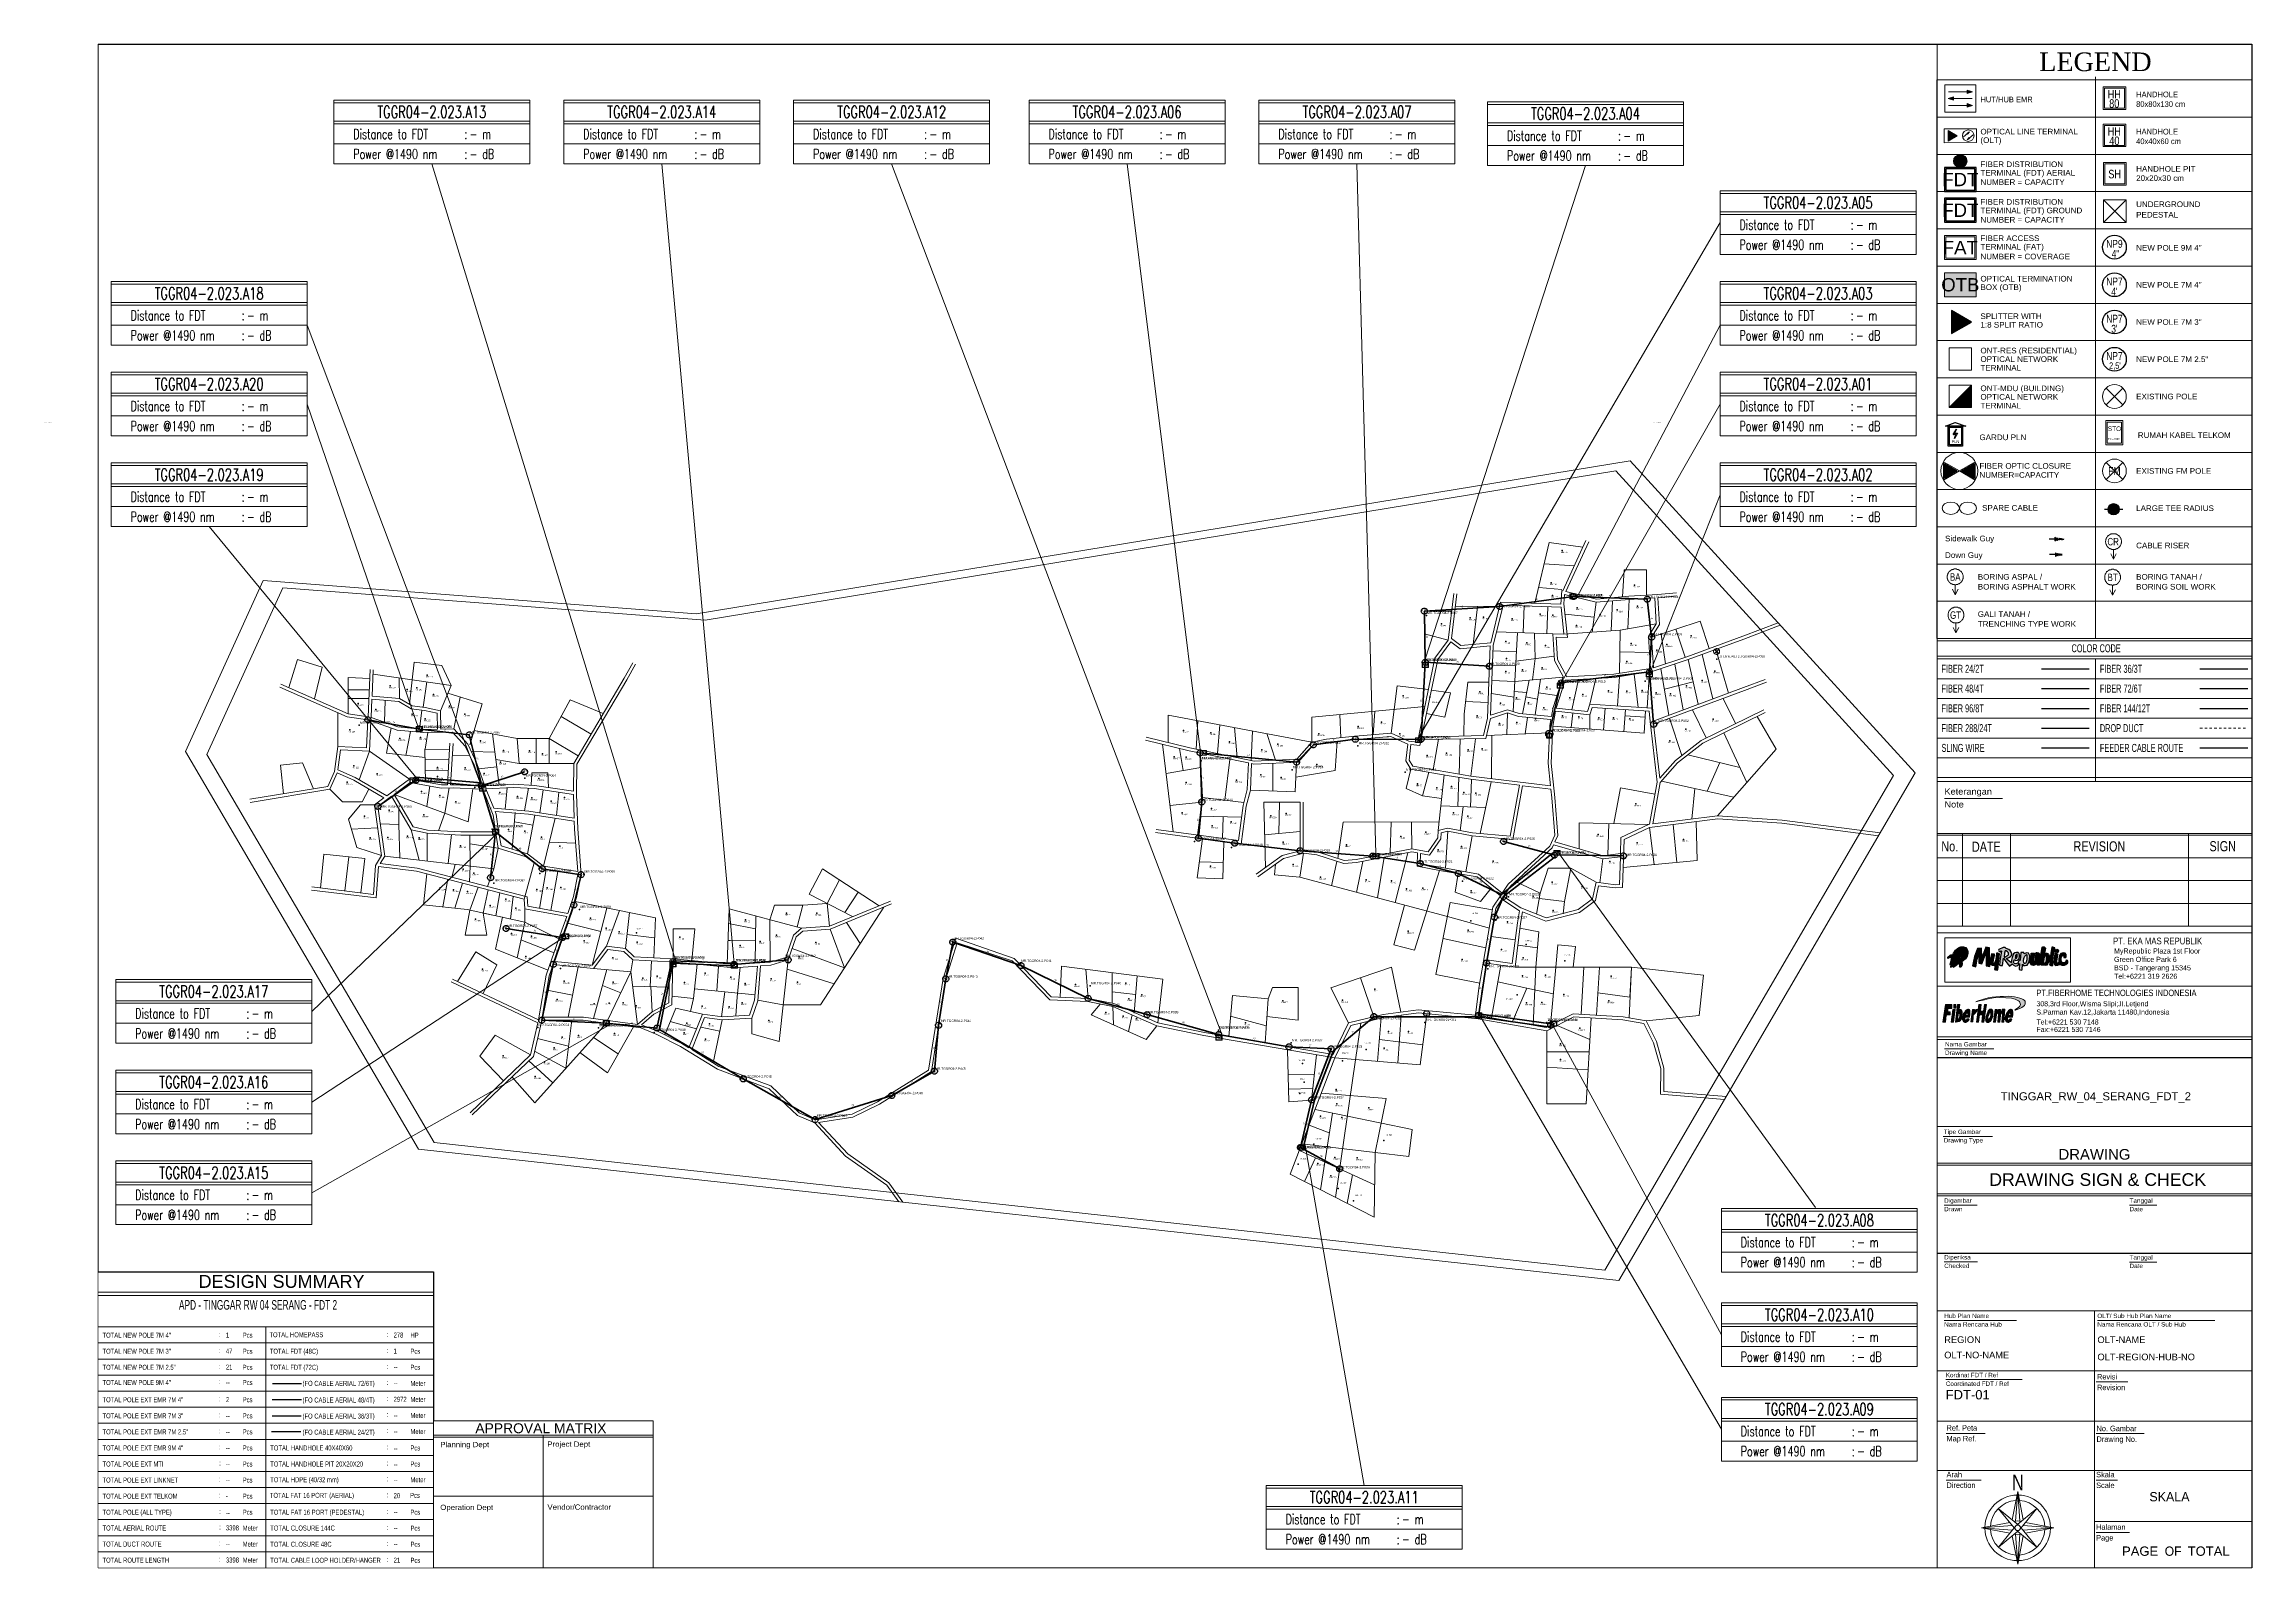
# Paper-space layout 'FDT_2' of a CAD drawing. Header units: metres. Extents: x -11 to 419, y 0 to 296.
# The model-space entities are those that its viewports show. They can reach past a viewport. Long polylines and large blocks are cut down to what shows.
import ezdxf
from ezdxf.enums import TextEntityAlignment as Align

# ---------------------------------------------------------------- set-up
doc = ezdxf.new("R2010")
doc.units = ezdxf.units.M
doc.linetypes.add('DGN2', pattern=[4.654732799999996, 2.327366399999998, -2.327366399999998])
for name, color, linetype in [('BA', 255, 'Continuous'), ('BASIC MAP_PT', 7, 'Continuous'), ('BASIC MAP_PT_NUM', 7, 'Continuous'), ('BT', 7, 'Continuous'), ('CR', 255, 'Continuous'), ('FAT CODE', 7, 'Continuous'), ('FDT', 12, 'Continuous'), ('GARDU PLN', 7, 'Continuous'), ('GT', 7, 'Continuous'), ('Home Number RW 01 FDT 1', 6, 'Continuous'), ('Home Number RW 01 FDT 2', 6, 'Continuous'), ('Label', 130, 'Continuous'), ('LARGE TEE RADIUS', 172, 'Continuous'), ('new down guy', 7, 'Continuous'), ('NEW POLE 7m (3 inches) FDT 1', 4, 'Continuous'), ('NEW POLE 7m (3 inches) FDT 2', 4, 'Continuous'), ('NEW POLE 7M 2.5INCH', 212, 'Continuous'), ('NEW POLE 7M 2.5INCH FDT 1', 212, 'Continuous'), ('NEW POLE 7M 2.5INCH FDT 2', 212, 'Continuous'), ('NEW POLE 7m(4 inches)', 3, 'Continuous'), ('NEW POLE 7m(4 inches) fdt 2', 3, 'Continuous'), ('NEW POLE 9M 4INCH', 1, 'Continuous'), ('NEW POLE HC', 4, 'Continuous'), ('new sidewalk guy', 7, 'Continuous'), ('PLN', 250, 'Continuous'), ('RUMAH KABEL TELKOM', 172, 'Continuous')]:
    doc.layers.add(name, color=color, linetype=linetype)
for name, color, linetype, lineweight in [('BASIC MAP', 7, 'Continuous', 9), ('BOUNDARY FDT 1', 1, 'Continuous', 18), ('BOUNDARY FDT 2', 1, 'Continuous', 18), ('CLOSURE', 1, 'Continuous', 18), ('COIL', 1, 'Continuous', 13), ('DESIGN SUMMARY', 7, 'Continuous', 0), ('DROP DUCT', 220, 'DGN2', 5), ('EXT FM POLE', 7, 'Continuous', 18), ('EXT POLE', 1, 'Continuous', 18), ('EXT POLE FDT 1', 1, 'Continuous', 18), ('FAT', 40, 'Continuous', 9), ('FAT_Info', 170, 'Continuous', 0), ('FEEDER', 7, 'Continuous', 30), ('FO 144 CORE', 62, 'Continuous', 15), ('FO 24 CORE', 3, 'Continuous', 35), ('FO 288 CORE', 30, 'Continuous', 15), ('FO 36 CORE', 6, 'Continuous', 50), ('FO 48 CORE', 204, 'Continuous', 35), ('FO 72 CORE', 32, 'Continuous', 35), ('FO 96 CORE', 1, 'Continuous', 15), ('HH PIT 20x20x30 cm', 5, 'Continuous', 18), ('HH PIT 40x40x60 cm', 5, 'Continuous', 18), ('HH PIT 80x80x130 cm', 5, 'Continuous', 18), ('HOME', 7, 'Continuous', 9), ('HUB', 1, 'Continuous', 13), ('OLT', 7, 'Continuous', 0), ('OTB', 5, 'Continuous', 13), ('PEDESTAL', 3, 'Continuous', 18), ('Sling Wire', 2, 'Continuous', 30), ('SLING WIRE FDT 1', 4, 'Continuous', 50), ('SLING WIRE FDT 2', 4, 'Continuous', 50), ('SPLITER', 5, 'Continuous', 18), ('TELKOM', 5, 'Continuous', 0), ('TITLE BLOCK', 7, 'Continuous', 0)]:
    doc.layers.add(name, color=color, linetype=linetype, lineweight=lineweight)
doc.layers.get('BA').off()
doc.styles.add('Annotative', font='arial.ttf')
doc.styles.add('Judul', font='romantic.ttf', dxfattribs={"width": 0.8, "height": 2.5})
doc.styles.add('MANNO', font='ROMANS', dxfattribs={"height": 0.04572})
doc.styles.add('MANTP', font='ROMANS', dxfattribs={"height": 0.03555999999999997})
doc.styles.add('ROMANS', font='romans.shx', dxfattribs={"width": 1.199999999999999})
doc.styles.get("Standard").update_dxf_attribs({"font": 'arial.ttf'})
doc.styles.add('Title Block 2', font='dgn001.shx')
doc.styles.add('Title Block 3', font='dgn003.shx')
doc.styles.add('Title Block v21 - Default$0$Standard', font='arial.ttf')
doc.styles.add('Title Block v21 - Default$0$Styledgn001', font='dgn001.shx')
doc.styles.add('Title Block v21 - Default$0$Styledgn003', font='dgn003.shx')

# ---------------------------------------------------------------- blocks, each defined once
blk = doc.blocks.new('GT1')
at = {"layer": 'TITLE BLOCK', "color": 7, "linetype": 'Continuous', "lineweight": 0}
for p, q in [((710893.5011893191, 9312484.063811572), (710891.2740304468, 9312488.300457053)), ((710893.5011893191, 9312491.78586778), (710893.5011893191, 9312484.063811572)), ((710893.5011893191, 9312484.063811572), (710895.7681662875, 9312488.300457053))]:
    blk.add_line(p, q, dxfattribs=at)
at = {"layer": 'TITLE BLOCK', "color": 7, "linetype": 'Continuous', "lineweight": 0, "flags": 128}
blk.add_lwpolyline([(710899.850848463, 9312498.21781766), (710899.850848463, 9312498.695634818), (710899.7977576681, 9312498.695634818), (710899.7552850309, 9312499.1150521), (710899.7552850309, 9312499.550396623), (710899.6437943601, 9312499.550396623), (710899.5907035652, 9312500.017595626), (710899.4553220363, 9312500.466212848), (710899.3279041271, 9312500.466212848), (710899.165977201, 9312500.938720927), (710899.0943046274, 9312501.360792752), (710898.9509594791, 9312501.360792752), (710898.8182324903, 9312501.793482736), (710898.5687057511, 9312501.793482736), (710898.3988152059, 9312502.258027198), (710898.218306501, 9312502.258027198), (710897.9820524609, 9312502.680099022), (710897.8095073751, 9312502.680099022), (710897.5095443806, 9312503.15791618), (710897.3024902778, 9312503.15791618), (710897.0396908406, 9312503.6330788), (710896.7609641642, 9312503.6330788), (710896.4822374877, 9312503.6330788), (710896.2353652881, 9312504.073732404), (710895.9407113731, 9312504.073732404), (710895.6513665372, 9312504.073732404), (710895.3514035423, 9312504.073732404), (710895.0195860709, 9312504.450677052), (710894.7620957128, 9312504.450677052), (710894.3824965244, 9312504.450677052), (710894.1090789277, 9312504.450677052), (710893.8011523137, 9312504.450677052), (710893.5011893191, 9312504.450677052), (710893.1799900063, 9312504.450677052), (710892.8826815509, 9312504.450677052), (710892.5641367777, 9312504.450677052), (710892.2402829254, 9312504.450677052), (710891.9907561864, 9312504.450677052), (710891.658938714, 9312504.073732404), (710891.3165030831, 9312504.073732404), (710891.0537036449, 9312504.073732404), (710890.7617042703, 9312504.073732404), (710890.4697048948, 9312503.6330788), (710890.2228326953, 9312503.6330788), (710889.9600332581, 9312503.6330788), (710889.7237792179, 9312503.15791618), (710889.4530161606, 9312503.15791618), (710889.2300348196, 9312502.680099022), (710889.0282897964, 9312502.680099022), (710888.789381217, 9312502.258027198), (710888.622145211, 9312502.258027198), (710888.3726184719, 9312501.793482736), (710888.1549462104, 9312501.793482736), (710888.0593827782, 9312501.360792752), (710887.9080740107, 9312501.360792752), (710887.7249107666, 9312500.938720927), (710887.5948383171, 9312500.466212848), (710887.5098930445, 9312500.466212848), (710887.4514931699, 9312500.017595626), (710887.3506206577, 9312499.550396623), (710887.2630208458, 9312499.550396623), (710887.2338209073, 9312499.1150521), (710887.1754210327, 9312498.695634818), (710887.1754210327, 9312498.695634818), (710887.1754210327, 9312498.21781766), (710887.1754210327, 9312497.787782216), (710887.1754210327, 9312497.787782216), (710887.2338209073, 9312497.283419656), (710887.2630208458, 9312496.834802436), (710887.3506206577, 9312496.834802436), (710887.4514931699, 9312496.343712576), (710887.5098930445, 9312495.900404433), (710887.5948383171, 9312495.900404433), (710887.7249107666, 9312495.457096292), (710887.9080740107, 9312495.011133607), (710888.0593827782, 9312495.011133607), (710888.1549462104, 9312494.570480008), (710888.3726184719, 9312494.570480008), (710888.622145211, 9312494.113899164), (710888.789381217, 9312494.113899164), (710889.0282897964, 9312493.633427465), (710889.2300348196, 9312493.633427465), (710889.4530161606, 9312493.21401018), (710889.7237792179, 9312493.21401018), (710889.9600332581, 9312492.74946572), (710890.2228326953, 9312492.74946572), (710890.4697048948, 9312492.74946572), (710890.7617042703, 9312492.287575798), (710891.0537036449, 9312492.287575798), (710891.3165030831, 9312492.287575798), (710891.658938714, 9312491.876122134), (710891.9907561864, 9312491.876122134), (710892.2402829254, 9312491.876122134), (710892.5641367777, 9312491.876122134), (710892.8826815509, 9312491.876122134), (710893.1799900063, 9312491.876122134), (710893.5011893191, 9312491.876122134), (710893.8011523137, 9312491.876122134), (710894.1090789277, 9312491.876122134), (710894.3824965244, 9312491.876122134), (710894.7620957128, 9312491.876122134), (710895.0195860709, 9312491.876122134), (710895.3514035423, 9312491.876122134), (710895.6513665372, 9312492.287575798), (710895.9407113731, 9312492.287575798), (710896.2353652881, 9312492.287575798), (710896.4822374877, 9312492.74946572), (710896.7609641642, 9312492.74946572), (710897.0396908406, 9312492.74946572), (710897.3024902778, 9312493.21401018), (710897.5095443806, 9312493.21401018), (710897.8095073751, 9312493.633427465), (710897.9820524609, 9312493.633427465), (710898.218306501, 9312494.113899164), (710898.3988152059, 9312494.113899164), (710898.5687057511, 9312494.570480008), (710898.8182324903, 9312494.570480008), (710898.9509594791, 9312495.011133607), (710899.0943046274, 9312495.011133607), (710899.165977201, 9312495.457096292), (710899.3279041271, 9312495.900404433), (710899.4553220363, 9312495.900404433), (710899.5907035652, 9312496.343712576), (710899.6437943601, 9312496.834802436), (710899.7552850309, 9312496.834802436), (710899.7552850309, 9312497.283419656), (710899.7977576681, 9312497.787782216), (710899.850848463, 9312497.787782216), (710899.850848463, 9312498.21781766)], dxfattribs=at)
at = {"layer": 'TITLE BLOCK', "color": 7, "linetype": 'Continuous', "lineweight": 0, "style": 'Title Block v21 - Default$0$Styledgn003', "width": 0.7990694250798538}
blk.add_text('GT', height=5.928803099025407, dxfattribs=at).set_placement((710893.175221631, 9312495.191642314), align=Align.CENTER)
blk = doc.blocks.new('10MGUY')
h = blk.add_hatch(color=256)
h.dxf.hatch_style = 1
h.paths.add_polyline_path([(-5.004944339627401, -0.0046426138142124), (-4.977689516672398, -0.0046173321316019), (-4.977689516672398, 1.312802633387036), (-7.168883901787921, -0.0059531304286793), (-7.168883901787921, -0.0073386398144066), (-4.977689516672398, -1.306869980995543)])
at = {"color": 5}
for p, q in [((-7.168883901787921, -1.256650433759205), (-7.17120291449828, 1.243348490679636)), ((-4.977689516672398, 1.320694225258193), (-7.170043408113997, -0.0066509715979919)), ((-7.163937411038206, -1.25664584536571), (-7.166256423748562, 1.243353079073131)), ((-4.972743025922681, 1.320698813651688), (-7.16509691736428, -0.0066463832044974)), ((-4.999997848877684, -0.0046380254207179), (0, 0)), ((-4.977689516672398, -1.306869980995543), (-4.977689516672398, 1.320694225258193)), ((-4.972743025922681, -1.306865392602048), (-4.972743025922681, 1.320698813651688)), ((-7.16509691736428, -0.0066463832044974), (-4.972743025922681, -1.306865392602048))]:
    blk.add_line(p, q, dxfattribs=at)
at = {"const_width": 0.5}
for points in [[(-0.0049464907497168, -4.5883934945e-06), (-4.977689516672398, 0.0069121221313253), (-4.977689516672398, 1.312802633387036), (-7.170043408113997, -0.0066509715979919), (-4.977689516672398, -1.306869980995543), (-5.004944339627401, -0.0046426138142124)], [(-7.168883901787921, -1.256650433759205), (-7.168883901787921, 1.604214038117788)]]:
    blk.add_lwpolyline(points, dxfattribs=at)
at = {"color": 8, "style": 'MANTP'}
blk.add_attdef('TYPE', text='', height=1.399999999999999, rotation=0.05314786399747991, dxfattribs=at).set_placement((-8.106113997229839, -0.0075192757649347), align=Align.MIDDLE_RIGHT)
at = {"style": 'MANNO'}
blk.add_attdef('SIZE', text='', height=1.799999999999999, rotation=0.05314786399747991, dxfattribs=at).set_placement((-2.735491350060328, 1.808131840196438), align=Align.CENTER)
blk = doc.blocks.new('Title Block v21 - Default$0$AnonymousCell6')
at = {"layer": 'TITLE BLOCK', "linetype": 'Continuous', "style": 'Title Block v21 - Default$0$Styledgn001', "width": 0.9743581684338622}
for s, p in [('Kordinat FDT / Ref', (-22.8059372701191, 1.241963562173623)), ('Coordinated FDT / Ref', (-22.8059372701191, -3.832251848999931))]:
    blk.add_text(s, height=2.590570912949999, dxfattribs=at).set_placement(p)
blk = doc.blocks.new('Title Block v21 - Default$0$AnonymousCell12')
at = {"layer": 'TITLE BLOCK', "flags": 128}
for points in [[(-3.170249064281961, -2.615287421563152), (0.000284120807919, 13.98250502402197), (3.169390540540916, -2.597572132071491)], [(-1.319669423841332, -3.445318905547537), (0.000284120807919, 13.98250502402197), (1.320237665502645, -3.445318905546628)], [(-1.133707713543117, -8.388530193061342), (-11.35042243141288, 4.025207404228694), (1.141396375911426, -6.115391631003148)], [(-1.174186534051841, -6.146841028924882), (11.31701915079247, 4.060102939161879), (1.096814879432713, -8.426217370789344)], [(-3.196341214194035, -5.88234383633744), (-21.23861355218105, -7.248294486692884), (-3.187021166328122, -8.614992173202152)], [(-4.673884212656048, -4.087067020052472), (-21.23853426119786, -7.256313357984254), (-4.656884616861134, -10.41632916947537)], [(-1.174186534042746, -6.148236850321154), (-11.30645405737232, -18.56546400110392), (1.096814879432713, -8.426217370789344)], [(3.163344582686477, -11.92398873577485), (0.000284120807919, -28.49513173999003), (-3.165368918120293, -11.91040633156353)], [(0.0002841208333848, -3.19277762484171), (-1.989819161461127, -3.573535897490273)], [(-1.965182465297402, -10.92929510116573), (0.0002841208333848, -11.30386009453786)], [(1.320381288498538, -11.05228512992244), (0.000284120807919, -28.49513173999003), (-1.319813046840863, -11.05228512992153)], [(-1.133009802819287, -8.388530193059522), (11.27235286609175, -18.59686998254301), (1.141221898235016, -6.115217153329012)], [(0.0002841208333848, -3.19277762484171), (1.977928307362162, -3.571152149962017)], [(1.956676110748958, -10.9310244747885), (0.0002841208333848, -11.30386009453786)], [(3.179125105816639, -5.882198505707947), (21.23910250281369, -7.256313357984254), (3.172163194036329, -8.617356771415416)], [(4.651981031916876, -4.082767655265342), (21.23910250281369, -7.256313357984254), (4.635718411365813, -10.4204711697057)]]:
    blk.add_lwpolyline(points, dxfattribs=at)
at = {"layer": 'TITLE BLOCK'}
blk.add_circle((0.0002841208333848, -7.248318859689333), 1.607998286334851, dxfattribs=at)
for centre, radius, start, end in [((0.0002841208333848, -7.248318859689333), 19.21564126035136, 91.15007650781946, 178.8674371866286), ((0.0002841208333848, -7.248318859688879), 15.99751530709137, 93.60440081877357, 176.4132583076691), ((0.0002841208333848, -7.248318859689333), 19.21564126035136, 1.132562813343527, 88.84920993403045), ((0.0002841208333848, -7.248318859688879), 15.99751530709137, 3.586741692302569, 86.39334159905754), ((0.0002841208333848, -7.248318859689333), 19.21564126035136, 181.1758627732416, 268.8416553860544), ((0.0002841208333848, -7.248318859688879), 15.99751530709137, 183.6304008222482, 266.3872624917388), ((0.0002841208333848, -7.248318859689333), 19.21564126035136, 271.1583446138067, 358.8241372267846), ((0.0002841208333848, -7.248318859688879), 15.99751530709137, 273.6127375081208, 356.3695991777784)]:
    blk.add_arc(centre, radius, start, end, dxfattribs=at)
at = {"layer": 'TITLE BLOCK', "style": 'Title Block v21 - Default$0$Standard', "width": 0.7420811669370592}
blk.add_text('N', height=9.143040637999999, rotation=0.0009454083949889001, dxfattribs=at).set_placement((-3.266424988813017, 23.92334824909813), align=Align.TOP_LEFT)
blk = doc.blocks.new('rocket')
at = {"true_color": 0x800080}
h = blk.add_hatch(color=216, dxfattribs=at)
h.paths.add_polyline_path([(84.62962026822635, 25.21232707100267), (84.57932150816198, 24.91928849625641), (84.80565448130892, 24.57601414844067), (85.08228621452169, 24.22855324085797), (85.29882043058774, 23.99732677743959), (85.49821445319272, 23.69867079338541), (85.3574374501697, 23.4991732713235), (85.28263416596974, 23.23799317986741), (85.36616528494895, 22.97508140520396), (85.6495436169314, 22.97098123951577), (85.88806609299357, 23.08215717773871), (86.1046460976438, 23.22276611438572), (86.25625973233015, 23.30929423784032), (86.88434937724699, 22.85502011763675), (87.43663602053662, 22.62788600167002), (87.5990710240254, 22.6819668148628), (87.7940006596418, 22.86583686910243), (88.0322386647563, 22.83338955884063), (88.28130567010517, 22.57380518847723), (88.42209030455864, 22.21687594319356), (88.41126130432576, 21.93566101403404), (88.34628730293143, 21.66525989220496), (88.36413721945236, 21.42310480019639), (88.47196933593204, 21.33078850761241), (88.7184492862567, 21.30001641008467), (88.90330543328423, 21.45387689772413), (89.31923367195526, 22.08470784118202), (89.47328173304945, 22.74631382630253), (89.42707341986689, 23.33098662346861), (89.28842558602192, 23.65409659164683), (89.36544961656975, 23.77718498175856), (90.0586658914973, 24.26954148634067), (91.01376997543065, 25.16193820292091), (91.80532486698681, 26.33458122829289), (92.04903188992238, 27.42350429658063), (91.26492799280386, 27.68542684830421), (90.47423097379456, 28.08509531726819), (89.62426195898338, 28.84526583118182), (89.0527822673606, 29.4310721202678), (88.7520046872596, 29.96430793734259), (88.59784909255679, 30.37584532247008), (88.4612166500081, 30.33169474963908), (87.84447494261387, 30.04422942217739), (87.22773323521966, 29.63356677161433), (86.54246127970146, 28.97650653071328), (86.03536033787579, 28.27838149682341), (85.62420174342311, 27.6760762759975), (85.44603072973206, 27.26541362543444), (85.26682947288899, 26.86416042987503), (85.15718107588998, 26.76834061681104), (85.00642216144793, 26.76834061681104), (84.7597285310633, 26.87785065696134), (84.37597440442921, 26.83678291983727), (84.0470444762946, 26.75465038972473), (83.73182059778598, 26.52194302647306), (83.30695595370882, 26.12497060299631), (83.06026232332421, 25.81012776549686), (82.98638784456803, 25.58119478313246), (83.00756729400277, 25.43838657774681), (83.10815718270253, 25.31698517690824), (83.2800017403045, 25.34628815114215), (83.58597632474526, 25.52629844458414), (83.7662001933099, 25.64351328565574), (84.00092010884994, 25.7146789134252), (84.32784297069662, 25.6351401661218), (84.61704367035264, 25.40908065937767)])
h.paths.add_polyline_path([(87.1998780657087, 26.88193417200801, -1), (90.01946367902005, 26.88193417200801, -1)], flags=16)
h.paths.add_polyline_path([(87.60942460335015, 26.88193417200801, -1), (89.6099171413786, 26.88193417200801, -1)], flags=0)
edge = h.paths.add_edge_path(flags=0)
edge.add_ellipse((88.59716526576031, 26.33994226944023), major_axis=(0.680615031064325, 0), ratio=0.4994000842150347, start_angle=0, end_angle=360)
for color, points in [(252, [(90.47423097379456, 28.0850953172682), (91.26492799280383, 27.68542684830423), (92.04903188992239, 27.42350429658063), (92.06573217842785, 27.498123932821), (92.06213464695797, 27.71370345418271), (91.37278019512716, 27.94397584248363), (90.63308383868556, 28.31786533892776), (89.81761294193758, 29.04718243150458), (89.27823074418332, 29.6000865649275), (89.00603157308092, 30.0826569325763), (88.86399333218603, 30.46184554625379), (88.5978490925568, 30.37584532247008), (88.75200468725956, 29.96430793734264), (89.05278226736058, 29.43107212026786), (89.62426195898342, 28.84526583118183)]), (253, [(90.63308383868556, 28.31786533892776), (91.37278019512722, 27.9439758424836), (92.06213464695797, 27.71370345418271), (92.05202612880335, 28.3194492339471), (91.9012672143613, 29.07232928791213), (91.66827200216926, 29.60618926157694), (91.16117106034358, 30.15373946232769), (90.61295960107337, 30.42751456270306), (90.14697680812269, 30.5096470928156), (89.46170485260448, 30.53702460285336), (88.92719944295877, 30.48226958277821), (88.86399333218603, 30.46184554625378), (89.00603157308086, 30.08265693257641), (89.27823074418328, 29.60008656492754), (89.81761294193754, 29.04718243150467)]), (40, [(85.41836679326788, 21.85265407586865), (85.41836679326788, 21.35221886523842), (87.11170496211547, 22.36782762559437), (86.77473150597275, 22.43475369916929), (86.54783379921948, 22.5923818662648), (85.90096679326787, 22.20441222729022), (85.90096679326787, 22.61053776614012), (84.75467214839823, 22.0754217751439), (84.85721893632201, 23.31798847838845), (84.58272673594841, 23.25809104362191), (84.87301948624359, 24.07548132636514), (84.50332869402402, 24.47655738484425), (83.83740907362646, 22.60149772094449), (84.3225849149103, 22.70736881041096), (84.20531271859416, 21.2863732891562)]), (252, [(86.77473150597275, 22.43475369916928), (87.11170496211548, 22.36782762559438), (87.43663602053662, 22.62788600167001), (86.88434937724696, 22.85502011763676), (86.25625973233015, 23.30929423784032), (86.10464609764375, 23.22276611438573), (85.88806609299355, 23.08215717773872), (85.64954361693141, 22.97098123951577), (85.36616528494895, 22.97508140520396), (85.28263416596974, 23.23799317986741), (85.35743745016973, 23.49917327132352), (85.49821445319273, 23.69867079338541), (85.29882043058771, 23.99732677743958), (85.08228621452173, 24.22855324085802), (84.80565448130892, 24.57601414844057), (84.57932150816198, 24.9192884962564), (84.50332869402402, 24.47655738484425), (85.19504060383464, 23.72612190679443), (85.12413698074785, 23.35412457931181), (85.18314320329752, 22.97106613717006), (85.42653242416911, 22.82373574064388), (85.85430464336113, 22.87530226266852), (86.02394371747616, 22.95633368634431)]), (2, [(85.18314320329752, 22.97106613717007), (85.12413698074786, 23.35412457931178), (85.19504060383463, 23.72612190679445), (84.87301948624358, 24.07548132636512), (84.5827267359484, 23.2580910436219), (84.85721893632203, 23.31798847838845), (84.75467214839823, 22.0754217751439), (85.90096679326788, 22.61053776614013), (85.90096679326788, 22.20441222729022), (86.54783379921948, 22.59238186626479), (86.02394371747613, 22.9563336863443), (85.85430464336116, 22.87530226266852), (85.4265324241691, 22.82373574064388)])]:
    blk.add_hatch(color=color).paths.add_polyline_path(points)
h = blk.add_hatch(color=253)
h.set_gradient(color1=(173, 173, 173), one_color=1, tint=1, name='CYLINDER')
edge = h.paths.add_edge_path()
edge.add_ellipse((90.02850612092698, 30.0673876642558), major_axis=(0.3403075155321625, 0), ratio=0.4994000842150347, start_angle=0, end_angle=360)
h = blk.add_hatch(color=140)
h.paths.add_polyline_path([(87.60942460335015, 26.88193417200801, 1), (89.6099171413786, 26.88193417200801, 1)])
edge = h.paths.add_edge_path(flags=16)
edge.add_ellipse((88.59716526576031, 26.33994226944023), major_axis=(0.680615031064325, 0), ratio=0.4994000842150347, start_angle=0, end_angle=360)
h = blk.add_hatch(color=4)
edge = h.paths.add_edge_path()
edge.add_ellipse((88.59716526576031, 26.33994226944023), major_axis=(0.680615031064325, 0), ratio=0.4994000842150347, start_angle=0, end_angle=360)
at = {"color": 216, "true_color": 0x800080}
blk.add_lwpolyline([(82.98638784456803, 25.58119478313246), (83.06026232332421, 25.81012776549686), (83.30695595370882, 26.12497060299631), (83.73182059778598, 26.52194302647306), (84.0470444762946, 26.75465038972473), (84.37597440442921, 26.83678291983727), (84.7597285310633, 26.87785065696134), (85.00642216144793, 26.76834061681104), (85.15718107588998, 26.76834061681104), (85.26682947288899, 26.86416042987503), (85.44603072973206, 27.26541362543444), (85.62420174342311, 27.6760762759975), (86.03536033787579, 28.2783814968234), (86.54246127970146, 28.97650653071328), (87.22773323521966, 29.63356677161433), (87.84447494261387, 30.04422942217739), (88.4612166500081, 30.33169474963908), (88.92719944295877, 30.48226958277821), (89.46170485260448, 30.53702460285336), (90.14697680812269, 30.5096470928156), (90.61295960107337, 30.42751456270306), (91.16117106034358, 30.15373946232769), (91.66827200216926, 29.60618926157694), (91.9012672143613, 29.07232928791213), (92.05202612880335, 28.3194492339471), (92.06573217842785, 27.49812393282098), (91.80532486698681, 26.33458122829289), (91.01376997543065, 25.16193820292092), (90.0586658914973, 24.26954148634067), (89.36544961656975, 23.77718498175856), (89.28842558602192, 23.65409659164683), (89.42707341986689, 23.33098662346861), (89.47328173304945, 22.74631382630253), (89.31923367195526, 22.08470784118202), (88.90330543328423, 21.45387689772414), (88.7184492862567, 21.30001641008467), (88.47196933593204, 21.33078850761241), (88.36413721945236, 21.42310480019639), (88.34628730293143, 21.66525989220496), (88.41126130432576, 21.93566101403404), (88.42209030455864, 22.21687594319356), (88.28130567010517, 22.57380518847723), (88.0322386647563, 22.83338955884063), (87.7940006596418, 22.86583686910243), (87.5990710240254, 22.6819668148628), (87.43663602053662, 22.62788600167002), (86.88434937724699, 22.85502011763675), (86.25625973233015, 23.30929423784032), (86.1046460976438, 23.22276611438572), (85.88806609299357, 23.08215717773871), (85.6495436169314, 22.97098123951577), (85.36616528494895, 22.97508140520396), (85.28263416596974, 23.23799317986741), (85.3574374501697, 23.4991732713235), (85.49821445319272, 23.69867079338541), (85.29882043058774, 23.99732677743959), (85.08228621452169, 24.22855324085797), (84.80565448130892, 24.57601414844067), (84.57932150816198, 24.91928849625641), (84.62962026822635, 25.21232707100267), (84.61704367035264, 25.40908065937767), (84.32784297069662, 25.6351401661218), (84.00092010884994, 25.7146789134252), (83.7662001933099, 25.64351328565574), (83.58597632474526, 25.52629844458414), (83.2800017403045, 25.34628815114215), (83.10815718270253, 25.31698517690824), (83.00756729400277, 25.43838657774681)], close=True, dxfattribs=at)
for points in [[(88.59784909255679, 30.37584532247008), (88.7520046872596, 29.96430793734259), (89.0527822673606, 29.4310721202678), (89.6242619589834, 28.84526583118181), (90.47423097379456, 28.08509531726819), (91.26492799280386, 27.68542684830421), (92.04903188992238, 27.42350429658063)], [(88.86399333218603, 30.46184554625379), (89.00603157308086, 30.08265693257641), (89.27823074418328, 29.60008656492754), (89.81761294193754, 29.04718243150467), (90.63308383868556, 28.31786533892776), (91.37278019512722, 27.9439758424836), (92.06213464695797, 27.71370345418271)]]:
    blk.add_lwpolyline(points)
at = {"color": 40}
blk.add_lwpolyline([(84.50332869402402, 24.47655738484424), (83.83740907362646, 22.60149772094449), (84.3225849149103, 22.70736881041096), (84.20531271859414, 21.28637328915621), (85.41836679326788, 21.85265407586865), (85.41836679326788, 21.35221886523842), (87.11170496211548, 22.36782762559437)], dxfattribs=at)
at = {"color": 252}
blk.add_lwpolyline([(84.57932150816198, 24.91928849625641), (84.50332869402402, 24.47655738484424), (85.19504060383464, 23.72612190679444), (85.12413698074786, 23.35412457931183), (85.1831432032975, 22.97106613717006), (85.4265324241691, 22.82373574064388), (85.85430464336116, 22.87530226266852), (86.02394371747616, 22.9563336863443), (86.77473150597275, 22.43475369916928), (87.11170496211548, 22.36782762559437), (87.43663602053662, 22.62788600167002)], dxfattribs=at)
at = {"color": 2}
blk.add_lwpolyline([(84.87301948624358, 24.07548132636513), (84.58272673594841, 23.25809104362191), (84.85721893632204, 23.31798847838845), (84.75467214839821, 22.07542177514389), (85.90096679326788, 22.61053776614013), (85.90096679326788, 22.20441222729022), (86.54783379921948, 22.59238186626479)], dxfattribs=at)
for radius in [1.409792806655677, 1.000246269014231]:
    blk.add_circle((88.60967087236438, 26.88193417200801), radius)
for centre, major_axis in [((90.02850612092698, 30.0673876642558), (0.3403075155321625, 0)), ((88.59716526576031, 26.33994226944023), (0.680615031064325, 0))]:
    blk.add_ellipse(centre, major_axis=major_axis, ratio=0.4994000842150347)
blk = doc.blocks.new('MyRepublic')
at = {"true_color": 0x642165}
for points in [[(101.4768641791956, 26.04405243564672), (101.3168244719739, 29.97619766114401), (99.81245122411791, 29.84830229216148), (98.56414150780961, 26.65145013358719), (97.79945627119271, 22.83451937032093), (99.0957491672254, 22.47038668951753), (99.66287012613303, 25.4644108482921), (100.1894783404804, 27.44693316875305), (100.298546693905, 27.51282067726608), (100.3186019390915, 23.87395467456284), (101.4596247134268, 23.57404679596641), (103.2052355522802, 28.18595069779903), (103.2372434937222, 22.81520980776408), (104.6776008586942, 22.59143170852333), (104.5815770343683, 30.13603916060296), (103.1092117279543, 30.42375385962552)], [(106.7601857884379, 24.16018402261881), (106.481998275819, 23.80655964566429), (106.1278996489379, 23.93283664717858), (106.2038107632002, 25.29687656099689), (106.6084210247904, 26.81244444274974), (106.6590475892656, 27.59549043475441), (105.3945327751308, 27.62076357059062), (104.9392959490654, 25.75154914246434), (104.9140113992782, 23.95810978301479), (105.1669143620981, 23.35186489477793), (105.6727202877496, 23.04876462007989), (106.3808026117577, 23.14979065517392), (106.8613239876221, 23.47816406571113), (106.6337055745894, 21.38162443156059), (107.0636578508558, 21.17955019195361), (107.6453748907815, 21.05325102102337), (107.8982778536013, 21.25532526062738), (108.6569867420846, 27.67126550342818), (107.9994160527855, 27.92386384528866), (107.443041027536, 27.89861287887136), (107.0889424006548, 25.22107932290421)], [(128.944407591872, 23.72646468349597), (128.8645294062253, 23.20785532839177), (129.3837643229424, 22.9684971644977), (130.1426566908937, 22.92860413718202), (130.1426566908937, 25.08282466809492), (130.4621846963455, 27.47640336290189), (130.9015414274145, 29.47105472868694), (131.0213701530316, 30.14923324891898), (130.4621846963455, 30.1093402216033), (130.3423636021589, 30.38859141281342), (129.7831857769018, 30.38859141281342), (129.3837643229424, 27.87533363605905), (129.1441221345691, 25.64132705051479)], [(131.7911830983841, 24.11532012717134), (131.7911830983841, 24.71316792782338), (131.885690736778, 25.49980837619655), (132.0117085527317, 26.31791573792388), (132.0117085527317, 26.82136574264792), (132.2322340070793, 27.13602015551634), (132.3168816074573, 27.3896446920532), (131.8063238569907, 27.64461356383607), (131.1789134094089, 27.86841786327949), (130.9996511011208, 27.6893732460708), (130.7307576386863, 25.85417328001936), (130.5963070917554, 24.15325530480698), (130.7755694000435, 23.39232009787276), (131.2685445635537, 22.89994887261632), (132.2096602349241, 23.0342308634554), (132.9788148412175, 23.44788343904745), (133.8230210095248, 23.078993489825), (134.8985872278292, 23.078993489825), (135.3915547599075, 23.39232009787275), (136.1982351472078, 24.0189733139679), (136.2017227110605, 24.65023704524992), (136.1387176187988, 24.93342748889867), (135.4635544971484, 25.11733503599579), (135.3511234398009, 24.55583924932192), (134.9730776233674, 24.11532012717134), (133.9538748759242, 23.9382837086214), (133.7444249042439, 24.39851057082047), (133.5554019960271, 24.96489145811797), (133.5554019960271, 25.53127234541585), (133.5554019960271, 26.03472529427513), (133.7627086714982, 26.70768084799035), (134.0279554508531, 26.88429662522175), (134.6138795691867, 27.00969935596946), (134.5635216293726, 26.50670838564501), (134.6265343530647, 26.25498191121518), (134.9415674458061, 26.16058705942242), (135.4141285320626, 26.16058705942242), (135.5401463480177, 26.44377750307117), (135.5716488941485, 26.91576059444106), (135.5716488941485, 27.45067751251926), (135.0990878078921, 27.95412751724367), (134.2799910827634, 28.01705839981714), (133.3978816339412, 27.76533486952255), (132.9253205476847, 27.23041795144434), (132.7362976394679, 26.41231058971701), (132.5157721851204, 25.62567014134384), (132.6102798235128, 24.87049660632521), (132.5130569917908, 24.09362096707264), (131.885690736778, 23.92652453531572)], [(132.4756891759659, 28.83281045365869, 1), (131.0807912077022, 28.83281045365869, 1)]]:
    blk.add_hatch(color=219, dxfattribs=at).paths.add_polyline_path(points)
h = blk.add_hatch(color=219, dxfattribs=at)
h.paths.add_polyline_path([(111.5693071592715, 23.98340508826697), (112.6821146746477, 22.7456865147978), (113.6937265259508, 23.68028264415002), (114.1995324516024, 23.20035909626526), (115.1099486388441, 22.7456865147978), (116.0204222909748, 23.02353582307855), (116.7538466296709, 23.73080674640649), (116.5262282166382, 21.35639563455628), (117.4619864185561, 21.07854632627554), (117.7148893813878, 21.17957236136957), (117.8665966801464, 23.45295743812573), (118.2965489564245, 22.99828485665828), (119.0046887453098, 22.89723665214535), (119.763397633793, 23.09931089175232), (120.5221065222762, 24.21073029429417), (120.8002940348951, 25.44847103718227), (120.8508631344813, 26.91351481667867), (120.3703417586169, 27.92390818412353), (119.4852101211741, 28.10073145731023), (118.5241673694572, 27.64605887584279), (118.3976871555969, 28.17650652598697), (117.2849371051096, 28.15123339015075), (117.0320341422898, 25.01904942213211), (116.861076106743, 25.12220372129683), (116.4165852143476, 25.0866883146239), (116.2921737363838, 24.62501019725625), (115.9721517868292, 23.96799734317554), (115.2432097092364, 23.64838085251141), (114.5676525106473, 23.75492707253908), (114.4609976824295, 24.0035127498514), (114.4609976824295, 24.66052560393212), (114.6032232750163, 25.21097006856913), (114.816532931464, 25.24648547524503), (115.1365548810185, 25.01565750127211), (115.8299261942306, 25.06893061128448), (116.2032755579, 25.3530316952727), (116.5054833928196, 25.83246751597691), (116.7188505141562, 26.43620726004519), (116.6832797497872, 27.16422875806181), (116.5588108069344, 27.82121944272641), (116.1499481437851, 28.15859363672698), (115.5099042446879, 28.22962445007877), (114.7987762817299, 28.08758499279411), (114.3187720898427, 27.62590687542646), (113.9631793759191, 27.05768253803397), (113.6787281907336, 26.16984170997746), (113.5187459484008, 25.10444601796051), (113.4831751840318, 24.18108978322792), (113.3409495914332, 24.12781667321557), (112.7009056923383, 24.64276790059544), (111.6342424803435, 25.51285102531273), (111.5097735374907, 25.83246751597686), (112.3631270930356, 26.18759941331394), (113.0920691706284, 26.57824671732983), (113.4654185342859, 27.00440942802165), (113.5720733625157, 27.6614222821023), (113.394277005548, 28.35392837344293), (112.9676002277756, 29.06419216811998), (112.3631270930356, 29.43710393821538), (111.3497912951579, 29.84550894556775), (110.9586278168655, 30.20064084290778), (110.1230883759437, 30.18288313956836), (109.6075134196875, 30.00530610619186), (108.9615506373338, 29.72568324451944), (108.3026582556475, 29.42734939455924), (108.2323212353197, 29.1553306430533), (108.3904646013, 28.82188043593404), (108.7770308887231, 28.58495587217422), (109.0655620808009, 28.53013090294148), (109.3437495934198, 28.93430155157138), (109.4955143570791, 28.80800238064112), (108.9138547820423, 25.80209541413683), (108.5850407049484, 23.04878678949584), (109.0402775310137, 22.89723665214535), (109.6725636705138, 22.89723665214535), (109.9001820835464, 22.99828485665828), (110.2542232455505, 25.95364555148728)])
h.paths.add_polyline_path([(110.7955424706939, 26.36433400883386), (110.4760951699936, 26.32888511040879), (110.689060037131, 27.90646085263106), (110.9020249042567, 28.88136098281904), (111.0795339367913, 28.93454541516167), (111.3812245877339, 28.84591208439397), (111.8958801058258, 28.42050313389777), (112.23308405626, 28.03054308182092), (112.2330840562601, 27.44560300370708), (112.1443582724313, 27.1974385453274), (111.5586761553797, 26.82519185775505)], flags=16)
h.paths.add_polyline_path([(115.0184645404985, 26.0377341516884), (115.0295552634786, 26.38078371654314), (115.1292568405094, 26.97838253199263), (115.4284190364792, 27.46528944635874), (115.5835167635096, 27.60916896528894), (115.7053997865006, 27.59808425658973), (115.7718866594803, 27.19969982590261), (115.7275812324608, 26.74598052938346), (115.5835167635096, 26.25905144559824), (115.4395097594592, 25.91600188074067), (115.1625290094378, 25.81639468836241), (115.0521389636379, 25.90850861765982)], flags=16)
h.paths.add_polyline_path([(118.3597603309102, 24.81642094709373), (118.4784253202844, 25.76620312736594), (118.6049055341329, 26.15882350952903), (118.8916553147591, 26.75976990700668), (119.4656145950758, 27.38891580341575), (119.6055415922339, 27.23512655490886), (119.6615698559885, 26.42423577464875), (119.6475484238246, 25.2637997902358), (119.3536155324674, 24.27116412612734), (119.0596251762331, 23.80979638060373), (118.6536932222556, 23.80979638060373), (118.4297525619279, 24.08939707286024)], flags=16)
h = blk.add_hatch(color=219, dxfattribs=at)
h.paths.add_polyline_path([(124.4768399696108, 25.03971131915094), (124.52384624627, 25.93229640252946), (124.6492920921762, 26.8718584813839), (124.7904258519435, 27.60783880024587), (124.6963558337243, 27.85839755570539), (124.3513941236928, 28.10895631116787), (123.8026619282861, 28.21856191079551), (123.4734455969811, 28.17158491532255), (123.4420697692824, 27.71746656929242), (123.3166239233762, 26.84053309459563), (123.1127959731002, 26.04192417157602), (122.987407592083, 25.0866883146239), (122.6536158767204, 24.08670099501995), (122.2253577397459, 23.89230421048718), (122.2034716186898, 24.46033576480553), (122.2818537230478, 25.43120106102638), (122.6424458820515, 26.7152758862833), (122.7365159002589, 27.98367693343663), (121.5763573189133, 27.95235154664835), (121.4409700477473, 27.92605861761314), (121.4058015375775, 27.39895854949705), (121.3178227972699, 26.80155925880597), (121.1771487565907, 26.02848950463177), (121.1067542713739, 25.29055827703856), (121.0011912759873, 24.53504670144543), (121.0540015061251, 23.95522775875134), (121.2299015218513, 23.60382032353727), (121.5641172982129, 23.25243505773619), (121.8279960542467, 23.04158172884017), (122.3381693112354, 22.9888850236811), (122.7955323380744, 23.05916207684013), (123.0594110941082, 23.26999323632019), (123.1649166246058, 23.49840474379723), (123.4354303307011, 24.09863579502028), (123.7156404610182, 24.07066547626839), (123.6926741366735, 23.42812769063821), (123.8334056422299, 23.16457765658016), (124.2028473936621, 23.05916207684013), (124.695378930671, 23.04158172884017), (124.8536946913063, 23.26999323632019), (125.3613394933104, 23.36738348695801), (125.5904519933853, 23.10336789513533), (126.2248643336708, 23.03297999489061), (127.0002380390569, 22.94496740781106), (127.6875180743692, 23.12097041255124), (128.1633273295863, 23.80742425294274), (128.6214948648354, 24.88108913764937), (128.7977396698718, 26.13075702709914), (128.7272302548771, 27.0284189070656), (128.4276658047082, 27.55645009071096), (128.1633273295863, 27.82046568253364), (127.6698763544012, 27.92608078702909), (127.2645765141788, 27.90847826961318), (126.8416349539884, 27.83806819994955), (126.8239932340205, 28.11968630918814), (127.0002380390569, 29.08773608939929), (127.1411994041573, 29.95019293453395), (126.9473703440301, 30.26701607860436), (126.700673588888, 30.4430190833475), (126.1114286489092, 30.50553684041649), (125.835654661497, 30.35531686810907), (125.7353784356119, 29.42890125377666), (125.635102209715, 28.70280849507544), (125.4094950676898, 27.77639288074304), (125.2450880291428, 26.74657910365267), (125.1823363737453, 25.7600400293282), (125.1353300970861, 25.10236209272453), (125.1510180109355, 24.24110239613133), (124.9158142329607, 24.00619524935649), (124.4950736577846, 23.98408946973687)])
h.paths.add_polyline_path([(126.4129469052085, 24.44115921875329), (126.5315544296937, 25.64582319088024), (126.6663095871164, 26.13339518777231), (126.7490590228115, 26.45551682260202), (127.1445465054653, 26.94921152948641), (127.5004124058967, 26.88999306481527), (127.5795415537759, 26.45551682260201), (127.540005712269, 25.32984248467232), (127.4015728021531, 24.48064295114542), (126.8973947497757, 23.74005905612609), (126.5117865089402, 23.94742412382644)], flags=16)
at = {"lineweight": 0}
blk.add_lwpolyline([(86.49840042861864, 34.07257722452715), (137.2984004286186, 34.07257722452715), (137.2984004286186, 16.29257722452715), (86.49840042861864, 16.29257722452715)], close=True, dxfattribs=at)
at = {"color": 219, "true_color": 0x642165}
for points in [[(97.79945627119271, 22.83451937032093), (99.0957491672254, 22.47038668951753), (99.66287012613303, 25.4644108482921), (100.1894783404804, 27.44693316875305), (100.298546693905, 27.51282067726608), (100.3186019390915, 23.87395467456284), (101.4596247134268, 23.57404679596641), (103.2052355522802, 28.18595069779903), (103.2372434937222, 22.81520980776408), (104.6776008586942, 22.59143170852333), (104.5815770343683, 30.13603916060296), (103.1092117279543, 30.42375385962552), (101.4768641791956, 26.04405243564672), (101.3168244719739, 29.97619766114401), (99.81245122411791, 29.84830229216148), (98.56414150780961, 26.65145013358719)], [(105.3945327751308, 27.62076357059062), (104.9392959490654, 25.75154914246434), (104.9140113992782, 23.95810978301479), (105.1669143620981, 23.35186489477793), (105.6727202877496, 23.04876462007989), (106.3808026117577, 23.14979065517392), (106.8613239876221, 23.47816406571113), (106.6337055745894, 21.38162443156059), (107.0636578508558, 21.17955019195361), (107.6453748907815, 21.05325102102337), (107.8982778536013, 21.25532526062738), (108.6569867420846, 27.67126550342818), (107.9994160527855, 27.92386384528866), (107.443041027536, 27.89861287887136), (107.0889424006548, 25.22107932290421), (106.7601857884379, 24.16018402261881), (106.481998275819, 23.80655964566429), (106.1278996489379, 23.93283664717858), (106.2038107632002, 25.29687656099689), (106.6084210247904, 26.81244444274974), (106.6590475892656, 27.59549043475441)], [(109.0655620808009, 28.53013090294148), (109.3437495934198, 28.93430155157137), (109.4955143570791, 28.80800238064113), (108.9138547820424, 25.80209541413677), (108.5850407049484, 23.04878678949585), (109.0402775310137, 22.89723665214535), (109.6725636705138, 22.89723665214535), (109.9001820835465, 22.99828485665829), (110.2542232455505, 25.95364555148727), (111.5693071592715, 23.98340508826696), (112.6821146746477, 22.74568651479781), (113.6937265259508, 23.68028264415001), (114.1995324516024, 23.20035909626526), (115.1099486388441, 22.74568651479781), (116.0204222909748, 23.02353582307855), (116.7538466296709, 23.73080674640648), (116.5262282166382, 21.35639563455628), (117.4619864185561, 21.07854632627554), (117.7148893813878, 21.17957236136957), (117.8665966801464, 23.45295743812574), (118.2965489564246, 22.99828485665829), (119.0046887453098, 22.89723665214535), (119.763397633793, 23.09931089175232), (120.5221065222762, 24.21073029429419), (120.8002940348951, 25.44847103718226), (120.8508631344813, 26.91351481667864), (120.3703417586169, 27.92390818412353), (119.4852101211741, 28.10073145731024), (118.5241673694572, 27.64605887584279), (118.3976871555969, 28.17650652598697), (117.2849371051096, 28.15123339015075), (117.0320341422898, 25.01904942213211), (116.861076106743, 25.12220372129683), (116.4165852143476, 25.0866883146239), (116.2921737363838, 24.6250101972562), (115.9721517868292, 23.96799734317553), (115.2432097092364, 23.64838085251141), (114.5676525106474, 23.75492707253909), (114.4609976824295, 24.00351274985142), (114.4609976824295, 24.66052560393209), (114.6032232750163, 25.21097006856913), (114.816532931464, 25.24648547524502), (115.1365548810185, 25.01565750127211), (115.8299261942306, 25.06893061128447), (116.2032755578999, 25.3530316952727), (116.5054833928196, 25.83246751597687), (116.7188505141562, 26.43620726004518), (116.6832797497872, 27.16422875806168), (116.5588108069344, 27.82121944272639), (116.1499481437851, 28.15859363672698), (115.5099042446879, 28.22962445007877), (114.7987762817299, 28.08758499279411), (114.3187720898426, 27.62590687542641), (113.9631793759191, 27.057682538034), (113.6787281907336, 26.16984170997746), (113.5187459484008, 25.10444601796036), (113.4831751840319, 24.18108978322793), (113.3409495914332, 24.12781667321557), (112.700905692336, 24.64276790059563), (111.6342424803435, 25.51285102531274), (111.5097735374907, 25.83246751597687), (112.3631270930355, 26.18759941331393), (113.0920691706284, 26.57824671732983), (113.4654185342859, 27.00440942802163), (113.5720733625157, 27.66142228210231), (113.394277005548, 28.35392837344292), (112.9676002277756, 29.06419216811999), (112.3631270930355, 29.43710393821539), (111.3497912951579, 29.84550894556777), (110.9586278168655, 30.20064084290778), (110.1230883759437, 30.18288313956836), (109.6075134196875, 30.00530610619185), (108.9615506373337, 29.72568324451935), (108.3026582556475, 29.42734939455925), (108.2323212353197, 29.15533064305328), (108.3904646013, 28.82188043593406), (108.7770308887231, 28.58495587217421)], [(110.9020249042567, 28.88136098281904), (110.689060037131, 27.90646085263113), (110.4760951699936, 26.32888511040879), (110.7955424706939, 26.36433400883386), (111.5586761553795, 26.82519185775502), (112.1443582724313, 27.1974385453274), (112.2330840562601, 27.44560300370701), (112.2330840562601, 28.03054308182094), (111.8958801058257, 28.42050313389788), (111.3812245877339, 28.84591208439397), (111.0795339367913, 28.93454541516167)], [(115.0521389636379, 25.90850861765984), (115.1625290094378, 25.81639468836242), (115.4395097594593, 25.91600188074068), (115.5835167635096, 26.25905144559843), (115.7275812324608, 26.74598052938343), (115.7718866594803, 27.1996998259027), (115.7053997865006, 27.59808425658974), (115.5835167635096, 27.60916896528895), (115.4284190364792, 27.46528944635875), (115.1292568405095, 26.97838253199267), (115.0295552634786, 26.3807837165432), (115.0184645404985, 26.0377341516884)], [(118.6049055341329, 26.15882350952907), (118.8916553147591, 26.75976990700662), (119.4656145950758, 27.38891580341575), (119.6055415922339, 27.23512655490886), (119.6615698559885, 26.42423577464861), (119.6475484238246, 25.26379979023577), (119.3536155324674, 24.27116412612735), (119.0596251762331, 23.80979638060373), (118.6536932222556, 23.80979638060373), (118.4297525619279, 24.08939707286027), (118.3597603309102, 24.81642094709373), (118.4784253202844, 25.76620312736598)], [(121.5763573189133, 27.95235154664835), (122.7365159002589, 27.98367693343663), (122.6424458820515, 26.7152758862833), (122.2818537230478, 25.43120106102638), (122.2034716186898, 24.46033576480553), (122.2191595325392, 24.0531722448265), (122.4072995689657, 23.97489203198713), (122.5797516915311, 24.0531722448265), (122.7365159002589, 24.33505638707429), (122.987407592083, 25.0866883146239), (123.1127959731002, 26.04192417157602), (123.3166239233762, 26.84053309459563), (123.4420697692824, 27.71746656929243), (123.4734455969811, 28.17158491532255), (123.8026619282861, 28.21856191079551), (124.3513941236928, 28.10895631116787), (124.6963558337243, 27.85839755570539), (124.7904258519435, 27.60783880024587), (124.6492920921762, 26.8718584813839), (124.52384624627, 25.93229640252946), (124.4768399696108, 25.03971131915094), (124.4925278834602, 24.13147462708477), (124.6179162644774, 23.99054364067181), (124.9158142329607, 24.00619524935649), (125.1510180109355, 24.24110239613133), (125.1353300970861, 25.10236209272453), (125.1823363737453, 25.76004002932822), (125.2450880291428, 26.74657910365267), (125.4094950676898, 27.77639288074304), (125.635102209715, 28.70280849507544), (125.7353784356119, 29.42890125377667), (125.835654661497, 30.35531686810907), (126.1114286489092, 30.50553684041649), (126.700673588888, 30.4430190833475), (126.9473703440301, 30.26701607860436), (127.1411994041573, 29.95019293453395), (127.0002380390569, 29.08773608939932), (126.8239932340205, 28.11968630918814), (126.8416349539884, 27.83806819994955), (127.2645765141788, 27.90847826961318), (127.6698763544012, 27.92608078702909), (128.1633273295863, 27.82046568253364), (128.4276658047082, 27.55645009071096), (128.7272302548771, 27.0284189070656), (128.7977396698718, 26.13075702709914), (128.6214948648354, 24.88108913764937), (128.1633273295863, 23.80742425294274), (127.6875180743692, 23.12097041255124), (127.0002380390569, 22.94496740781106), (126.2248643336709, 23.03297999489061), (125.5904519933853, 23.10336789513533), (125.3613394933104, 23.36738348695801), (124.8536946913063, 23.26999323632019), (124.695378930671, 23.04158172884017), (124.2028473936621, 23.05916207684013), (123.8334056422299, 23.16457765658016), (123.6926741366735, 23.42812769063821), (123.7102583917643, 23.9200892321733), (123.6399213714247, 24.07822368649132), (123.4640213556984, 24.09578186507236), (123.323289850142, 23.84981217901132), (123.1649166246058, 23.49840474379724), (123.0594110941082, 23.26999323632019), (122.7955323380744, 23.05916207684013), (122.3381693112354, 22.9888850236811), (121.8279960542467, 23.04158172884017), (121.5641172982129, 23.25243505773619), (121.2299015218513, 23.60382032353727), (121.0540015061251, 23.95522775875134), (121.0011912759873, 24.53504670144543), (121.1067542713739, 25.29055827703858), (121.1771487565907, 26.02848950463177), (121.3178227972699, 26.80155925880596), (121.4058015375775, 27.39895854949704), (121.4409700477473, 27.92605861761314)], [(126.5315544296937, 25.64582319088024), (126.4129469052085, 24.44115921875329), (126.5117865089402, 23.94742412382644), (126.7688269435531, 23.8091978063345), (127.0654606845501, 23.98693002563452), (127.4015728021531, 24.48064295114542), (127.540005712269, 25.32984248467232), (127.5795415537759, 26.45551682260202), (127.5004124058967, 26.88999306481527), (127.2631398920255, 26.9294767972074), (127.1049965260452, 26.87024011391271), (126.9072598536808, 26.6530019928046), (126.7490590228115, 26.45551682260202), (126.6663095871164, 26.1333951877723)], [(128.8645294062253, 23.20785532839177), (129.3837643229424, 22.9684971644977), (130.1426566908937, 22.92860413718202), (130.1426566908937, 25.08282466809492), (130.4621846963455, 27.47640336290189), (130.9015414274145, 29.47105472868694), (131.0213701530316, 30.14923324891898), (130.4621846963455, 30.1093402216033), (130.3423636021589, 30.38859141281342), (129.7831857769018, 30.38859141281342), (129.3837643229424, 27.87533363605905), (129.1441221345691, 25.64132705051479), (128.944407591872, 23.72646468349597)], [(132.1648484735684, 27.46556894662739), (131.8063238569907, 27.64461356383607), (131.1789134094089, 27.86841786327949), (130.9996511011208, 27.6893732460708), (130.7307576386863, 25.85417328001936), (130.5963070917554, 24.15325530480698), (130.7755694000435, 23.39232009787276), (131.2685445635537, 22.89994887261632), (132.2096602349241, 23.0342308634554), (132.7922665525792, 23.34755747150315), (133.1059717763693, 23.39232009787276), (133.8230210095248, 23.078993489825), (134.8985872278292, 23.078993489825), (135.3915547599075, 23.39232009787276), (136.1982351472078, 24.0189733139679), (136.2017227110605, 24.65023704524992), (136.1387176187988, 24.93342748889867), (135.7921743484961, 25.02782234069181), (135.4771336243242, 25.18515101919326), (135.3511234398009, 24.55583924932192), (134.9730776233674, 24.11532012717134), (134.2484885366311, 23.98945836202405), (133.9019452663298, 24.05238924459788), (133.7444249042439, 24.39851057082047), (133.5554019960271, 24.96489145811797), (133.5554019960271, 25.53127234541585), (133.5554019960271, 26.03472529427513), (133.6814121805504, 26.44377750307117), (133.8389325426363, 26.75843486007446), (134.0279554508531, 26.88429662522175), (134.4690139909802, 26.97869442114938), (134.5950241755034, 26.82136574264792), (134.5635216293726, 26.50670838564501), (134.6265343530647, 26.25498191121518), (134.9415674458061, 26.16058705942242), (135.4141285320626, 26.16058705942242), (135.5401463480177, 26.44377750307117), (135.5716488941485, 26.91576059444105), (135.5716488941485, 27.45067751251926), (135.0990878078921, 27.95412751724367), (134.2799910827634, 28.01705839981714), (133.3978816339412, 27.76533486952255), (132.9253205476847, 27.23041795144434), (132.7362976394679, 26.41231058971701), (132.5157721851204, 25.62567014134384), (132.6102798235128, 24.87049660632521), (132.5472747312512, 24.36704365746593), (132.3582518230344, 24.05238924459788), (131.885690736778, 23.92652453531572), (131.7911830983841, 24.11532012717134), (131.7911830983841, 24.71316792782338), (131.885690736778, 25.49980837619655), (132.0117085527317, 26.31791573792388), (132.0117085527317, 26.82136574264792), (132.2322340070793, 27.13602015551634), (132.3267492769036, 27.4192105991651)]]:
    blk.add_lwpolyline(points, close=True, dxfattribs=at)
blk.add_circle((131.778240191834, 28.83281045365869), 0.6974489841318525, dxfattribs=at)
at = {"xscale": 0.8927864447397837, "yscale": 0.8927864447397837, "zscale": 0.8927864447397837}
blk.add_blockref('rocket', (13.67045718896248, 3.247656101979336), dxfattribs=at)
blk = doc.blocks.new('*U52')
at = {"color": 0, "linetype": 'ByBlock', "lineweight": -2}
for p, q in [((-2.122231928443853, -2.112527444833177), (-2.122231928443853, 2.126390992837287)), ((-2.122231928443853, 2.126390992837287), (2.122231928423844, 2.126390992837287)), ((-1.883224360849908, -1.894037928291937), (-1.883224360849908, 1.894037928292164)), ((-1.883224360849908, 1.894037928292164), (1.883224360848999, 1.894037928292164)), ((1.883224360848999, 1.894037928292164), (1.883224360848999, -1.894037928291937)), ((2.122231928423844, 2.126390992837287), (2.122231928423844, -2.112527444833177)), ((2.122231928423844, -2.112527444833177), (-2.122231928443853, -2.112527444833177)), ((1.883224360848999, -1.894037928291937), (-1.883224360849908, -1.894037928291937))]:
    blk.add_line(p, q, dxfattribs=at)
at = {"color": 0, "linetype": 'ByBlock', "lineweight": -2, "style": 'Title Block 3', "width": 0.7990813395543792}
for s, p in [('HH', (-0.03410797721517156, -0.05900681835845845)), ('40', (-0.01448873756589864, -1.817080728521171))]:
    blk.add_text(s, height=1.606653232674262, dxfattribs=at).set_placement(p, align=Align.CENTER)
blk = doc.blocks.new('*U54')
at = {"color": 0, "linetype": 'ByBlock', "lineweight": -2}
for p, q in [((-2.122231928443853, -2.112527444833177), (-2.122231928443853, 2.126390992837287)), ((-2.122231928443853, 2.126390992837287), (2.122231928423844, 2.126390992837287)), ((-1.883224360849908, -1.894037928291937), (-1.883224360849908, 1.894037928292164)), ((-1.883224360849908, 1.894037928292164), (1.883224360848999, 1.894037928292164)), ((1.883224360848999, 1.894037928292164), (1.883224360848999, -1.894037928291937)), ((2.122231928423844, 2.126390992837287), (2.122231928423844, -2.112527444833177)), ((2.122231928423844, -2.112527444833177), (-2.122231928443853, -2.112527444833177)), ((1.883224360848999, -1.894037928291937), (-1.883224360849908, -1.894037928291937))]:
    blk.add_line(p, q, dxfattribs=at)
at = {"color": 0, "linetype": 'ByBlock', "lineweight": -2, "style": 'Title Block 3', "width": 0.7990813395543792}
blk.add_text('SH', height=1.606653232674262, dxfattribs=at).set_placement((-0.01448873756589819, -0.8345499629926092), align=Align.CENTER)
blk = doc.blocks.new('*U68')
at = {"color": 0, "linetype": 'ByBlock', "lineweight": -2}
blk.add_circle((0, 0), 2.236744834950059, dxfattribs=at)
at = {"color": 0, "linetype": 'ByBlock', "lineweight": -2, "style": 'Title Block 3', "width": 0.7990907708545769}
for s, p in [('NP7', (0, 0.6200978406837976)), ("3'", (-4.440892098500626e-16, -1.272832381589099))]:
    blk.add_text(s, height=1.487920262150892, dxfattribs=at).set_placement(p, align=Align.MIDDLE_CENTER)
blk = doc.blocks.new('HUT-HUB')
at = {"linetype": 'ByBlock', "lineweight": -2}
h = blk.add_hatch(dxfattribs=at)
h.set_pattern_fill('LINE', color=0, scale=0.01, angle=90)
h.set_pattern_definition([(90, (-3793.373647167987, -1718.336054694602), (-0.03175, 1.944126793646423e-18), [])])
h.paths.add_polyline_path([(-1.281592546771662, -0.3184686491165394), (-1.281467337930735, 0.3298000478800986), (-2.263881462074096, 0.0001804309181352437)])
h = blk.add_hatch(dxfattribs=at)
h.set_pattern_fill('LINE', color=0, scale=0.01, angle=90)
h.set_pattern_definition([(90, (-3793.373647167987, -1717.061303636345), (-0.03175, 1.944126793646423e-18), [])])
h.paths.add_polyline_path([(1.281592546771662, 0.9562824091403854), (1.281467337930735, 1.604551106137023), (2.263881462074096, 1.27493148917506)])
h = blk.add_hatch(dxfattribs=at)
h.set_pattern_fill('LINE', color=0, scale=0.01, angle=90)
h.set_pattern_definition([(90, (-3793.373647167987, -1719.620759854528), (-0.03175, 1.944126793646423e-18), [])])
h.paths.add_polyline_path([(1.281592546771662, -1.603173809042801), (1.281467337930735, -0.9549051120461627), (2.263881462074096, -1.284524729008126)])
at = {"color": 0, "linetype": 'ByBlock', "lineweight": -2}
for p, q in [((-2.231078464317306, 1.274751058256925), (1.281531036645902, 1.274751058256925)), ((2.231078464317306, 0), (-1.281531036645902, 0)), ((-2.231078464317306, -1.284705159926261), (1.281531036645902, -1.284705159926261))]:
    blk.add_line(p, q, dxfattribs=at)
at = {"color": 0, "linetype": 'ByBlock', "lineweight": -2, "flags": 128}
blk.add_lwpolyline([(-2.890821376400254, 2.567283726209325), (2.890821376400709, 2.567283726209325), (2.890821376400709, -2.567279813431696), (-2.890821376400254, -2.567279813431696), (-2.890821376400254, 2.567283726209325)], dxfattribs=at)
at = {"color": 0, "linetype": 'ByBlock', "lineweight": -2}
for points in [[(-1.281592546771662, -0.3184686491165394), (-1.281467337930735, 0.3298000478800986), (-2.263881462074096, 0.0001804309181352437)], [(1.281592546771662, 0.9562824091403854), (1.281467337930735, 1.604551106137023), (2.263881462074096, 1.27493148917506)], [(1.281592546771662, -1.603173809042801), (1.281467337930735, -0.9549051120461627), (2.263881462074096, -1.284524729008126)]]:
    blk.add_lwpolyline(points, close=True, dxfattribs=at)
blk = doc.blocks.new('OLT-SUB 2')
at = {"color": 0, "linetype": 'ByBlock', "lineweight": -2}
for p, q in [((-2.215708980742419, -2.465693662294142), (-2.220342718093888, 2.512546340764856)), ((-1.98962099345772, -2.335770480977771), (-1.994013257704864, 2.38304371167942)), ((-1.788749426947106, -2.220338107640145), (-1.792927150474497, 2.267984984838221)), ((-1.591368160494312, -2.106911461768504), (-1.595335071106092, 2.154925493066457)), ((-1.365387648173054, -1.977050041763959), (-1.369113200467836, 2.025484425369995)), ((-1.15022529813541, -1.853405360982833), (-1.153721046441205, 1.90223997375233)), ((-0.9109957886594202, -1.715930303999812), (-0.9142360280693536, 1.765209913887247)), ((-0.6975697492471227, -1.593283407326453), (-0.7005820391350426, 1.642960016618872)), ((-0.4874256526109093, -1.472522504027892), (-0.4902134982603457, 1.522590007899452)), ((-0.2711520637712965, -1.348239241420287), (-0.2737089185739023, 1.398709041498022)), ((-0.009956646401406, -1.198141308419053), (-0.0122345316394785, 1.24909696497707)), ((0.237781416526559, -1.055776746485207), (0.2357681277444499, 1.1071932271484)), ((0.5014253475601436, -0.904271756477101), (0.4996936434836244, 0.9561786481685884)), ((0.7327019229869621, -0.7713669135309829), (0.7312172336805816, 0.8237040088815774)), ((0.9846942626409144, -0.626557599120588), (0.9834787135641818, 0.679363432068385)), ((1.190792439832875, -0.5081217142060268), (1.189797013750649, 0.5613109158066436)), ((1.425976029855519, -0.3729716756060952), (1.425231791434271, 0.4265983484051504)), ((1.620144805956442, -0.2613911117473435), (1.619607949345663, 0.3153789630091524)), ((1.824925815903043, -0.1437121470012244), (1.824607675500374, 0.1980809168198902))]:
    blk.add_line(p, q, dxfattribs=at)
at = {"color": 0, "linetype": 'ByBlock', "lineweight": -2, "flags": 128}
for points in [[(-2.657303481455529, -3.05252082222023), (-2.66348931637367, 3.052706982686232), (2.663545602083104, 0.0048731458637121), (-2.657303481455529, -3.05252082222023)], [(-2.424832225942736, -2.585867925549791), (-2.429689317219526, 2.632331608361255), (2.122796354495221, 0.02746142333217), (-2.424832225942736, -2.585867925549791)], [(-2.424832225942736, -2.585867925549791), (-2.429689317219526, 2.632331608361255), (2.122796354495221, 0.02746142333217), (-2.424832225942736, -2.585867925549791)]]:
    blk.add_lwpolyline(points, dxfattribs=at)
blk = doc.blocks.new('OLT-SUB')
at = {"color": 0, "linetype": 'ByBlock', "lineweight": -2, "flags": 128}
for points in [[(-2.774063194452537, -0.6190647206485665), (0.7530091009557509, 2.184402697875611), (-0.5045765940012644, 0.8152074617214566), (-0.3958833764991141, 1.273814777770894), (-0.8798997877947841, 1.27505056202699), (0.7530091009557509, 2.184402697875611)], [(2.916008278463777, 0.5535955473237664), (-0.6136486860996229, -2.447177705917511), (0.5949480094423052, -1.034706539369381), (0.5025739436332515, -1.497241870660218), (0.9863352733609644, -1.48115341787161), (-0.6136486860996229, -2.447177705917511)]]:
    blk.add_lwpolyline(points, dxfattribs=at)
at = {"color": 0, "linetype": 'ByBlock', "lineweight": -2}
blk.add_ellipse((-0.0004413729311636, -0.0003739797380149), major_axis=(-3.391279399134139, 0), ratio=0.9932498818051452, dxfattribs=at)
blk = doc.blocks.new('OLT')
at = {"color": 0, "linetype": 'ByBlock', "lineweight": -2, "flags": 128}
blk.add_lwpolyline([(3.047395770314324, -1.286318404160738), (-3.042456187046355, -1.292080933705392), (-3.044925978680567, 1.292080933705392), (3.044925978680112, 1.297843463250047), (3.047395770314324, -1.286318404160738)], dxfattribs=at)
at = {"color": 0, "linetype": 'ByBlock', "lineweight": -2, "xscale": 0.3209154630485656, "yscale": 0.3209154630485656, "zscale": 0.3209154630485656}
for name, p in [('OLT-SUB 2', (-1.4468771280699, -0.01281561306632284)), ('OLT-SUB', (1.49423251979988, 0.01798392219052403))]:
    blk.add_blockref(name, p, dxfattribs=at)
blk = doc.blocks.new('*U51')
at = {"layer": 'SPLITER', "linetype": 'ByBlock', "lineweight": -2}
h = blk.add_hatch(color=5, dxfattribs=at)
h.dxf.hatch_style = 1
h.paths.add_polyline_path([(3.75, 0), (0, 2.165063509461106), (0, -2.165063509461106)])
h = blk.add_hatch(color=2, dxfattribs=at)
h.dxf.hatch_style = 1
h.paths.add_polyline_path([(3.75, 0), (0, 2.165063509461106), (0, -2.165063509461106)])
at = {"layer": 'SPLITER', "color": 5, "linetype": 'ByBlock', "lineweight": -2}
blk.add_lwpolyline([(3.75, 0), (0, 2.165063509461106), (0, -2.165063509461106)], close=True, dxfattribs=at)
at = {"layer": 'SPLITER', "color": 2, "linetype": 'ByBlock', "lineweight": -2}
blk.add_lwpolyline([(3.75, 0), (0, 2.165063509461106), (0, -2.165063509461106)], close=True, dxfattribs=at)
blk = doc.blocks.new('*U49')
at = {"color": 0, "linetype": 'ByBlock', "lineweight": -2}
blk.add_lwpolyline([(-2.097583021498849, -2.097583021503169), (2.097583021499304, -2.097583021503169), (2.097583021499304, 2.097583021503397), (-2.097583021498849, 2.097583021503397)], close=True, dxfattribs=at)
blk = doc.blocks.new('*U50')
at = {"linetype": 'ByBlock', "lineweight": -2}
h = blk.add_hatch(dxfattribs=at)
h.set_pattern_fill('LINE', color=0, scale=0.01, angle=90)
h.set_pattern_definition([(90, (-3776.275374058, -1661.063854309598), (-0.03175, 1.944126793646423e-18), [])])
h.paths.add_polyline_path([(-2.097583021498849, -2.097583021503169), (2.097583021499304, 2.097583021503397), (2.097583021499304, -2.097583021503169)])
at = {"color": 0, "linetype": 'ByBlock', "lineweight": -2}
for points in [[(-2.097583021498849, -2.097583021503169), (2.097583021499304, -2.097583021503169), (2.097583021499304, 2.097583021503397), (-2.097583021498849, 2.097583021503397)], [(-2.097583021498849, -2.097583021503169), (2.097583021499304, 2.097583021503397), (2.097583021499304, -2.097583021503169)]]:
    blk.add_lwpolyline(points, close=True, dxfattribs=at)
blk = doc.blocks.new('*U48')
at = {"linetype": 'ByBlock', "lineweight": -2}
h = blk.add_hatch(dxfattribs=at)
h.set_pattern_fill('LINE', color=0, scale=0.01, angle=90)
h.set_pattern_definition([(90, (-3776.708590969895, -1646.727898583922), (-0.03175, 1.944126793646423e-18), [])])
h.paths.add_polyline_path([(-0.3999999999996362, 0), (-2.800000000000182, 1.385640646055435), (-2.800000000000182, -1.385640646055435)])
h.paths.add_polyline_path([(0.3999999999996362, 0), (2.800000000000182, 1.385640646055435), (2.800000000000182, -1.385640646055435)])
at = {"color": 0, "linetype": 'ByBlock', "lineweight": -2}
for points in [[(0, 0), (-3, 1.732050807569067), (-3, -1.732050807569067)], [(-0.3999999999996362, 0), (-2.800000000000182, 1.385640646055435), (-2.800000000000182, -1.385640646055435)], [(0, 0), (3, 1.732050807569067), (3, -1.732050807569067)], [(0.3999999999996362, 0), (2.800000000000182, 1.385640646055435), (2.800000000000182, -1.385640646055435)]]:
    blk.add_lwpolyline(points, close=True, dxfattribs=at)
blk.add_circle((0, 0), 3.464101615137849, dxfattribs=at)
at = {"color": 5}
blk.add_attdef('CLOSURE', text='', height=2.5, dxfattribs=at).set_placement((2.220446049250313e-16, -4.440892098500626e-16), align=Align.MIDDLE_CENTER)
blk = doc.blocks.new('SPARE')
at = {"color": 0, "linetype": 'ByBlock', "lineweight": -2}
blk.add_ellipse((-1.617413933787702, 0), major_axis=(1.617413933787577, 0), ratio=0.7142857142857142, dxfattribs=at)
at = {"color": 0, "linetype": 'ByBlock', "lineweight": -2, "extrusion": (0, 0, -1)}
blk.add_ellipse((1.617413933787702, 0), major_axis=(-1.617413933787577, 0), ratio=0.7142857142857142, dxfattribs=at)
blk = doc.blocks.new('*U53')
at = {"color": 0, "linetype": 'ByBlock', "lineweight": -2}
for p, q in [((-2.122231928443853, -2.112527444833177), (-2.122231928443853, 2.126390992837287)), ((-2.122231928443853, 2.126390992837287), (2.122231928423844, 2.126390992837287)), ((-1.883224360849908, -1.894037928291937), (-1.883224360849908, 1.894037928292164)), ((-1.883224360849908, 1.894037928292164), (1.883224360848999, 1.894037928292164)), ((1.883224360848999, 1.894037928292164), (1.883224360848999, -1.894037928291937)), ((2.122231928423844, 2.126390992837287), (2.122231928423844, -2.112527444833177)), ((2.122231928423844, -2.112527444833177), (-2.122231928443853, -2.112527444833177)), ((1.883224360848999, -1.894037928291937), (-1.883224360849908, -1.894037928291937))]:
    blk.add_line(p, q, dxfattribs=at)
at = {"color": 0, "linetype": 'ByBlock', "lineweight": -2, "style": 'Title Block 3', "width": 0.7990813395543792}
for s, p in [('HH', (-0.03410797721517156, -0.05900681835845845)), ('80', (-0.034107977215172, -1.807911575018773))]:
    blk.add_text(s, height=1.606653232674262, dxfattribs=at).set_placement(p, align=Align.CENTER)
blk = doc.blocks.new('*U55')
at = {"color": 0, "linetype": 'ByBlock', "lineweight": -2}
for p, q in [((-2.122231928443853, -2.112527444833177), (-2.122231928443853, 2.126390992837287)), ((-2.122231928443853, 2.126390992837287), (2.122231928423844, 2.126390992837287)), ((2.122231928423844, 2.126390992837287), (2.122231928423844, -2.112527444833177)), ((2.122231928423844, -2.112527444833177), (-2.122231928443853, -2.112527444833177))]:
    blk.add_line(p, q, dxfattribs=at)
for points in [[(-2.122231928443853, 2.126390992837287), (2.122231928423844, -2.112527444833177)], [(-2.122231928443853, -2.112527444833177), (2.122231928423844, 2.126390992837287)]]:
    blk.add_lwpolyline(points, dxfattribs=at)
blk = doc.blocks.new('*U67')
at = {"color": 0, "linetype": 'ByBlock', "lineweight": -2}
for points in [[(-1.581617440577247, 1.581617440577247), (1.581617440577247, -1.581617440577247)], [(-1.581617440577247, -1.581617440576792), (1.581617440577247, 1.581617440577247)]]:
    blk.add_lwpolyline(points, dxfattribs=at)
blk.add_circle((0, 0), 2.236744834950059, dxfattribs=at)
blk = doc.blocks.new('*U69')
at = {"color": 0, "linetype": 'ByBlock', "lineweight": -2}
for points in [[(-1.581617440577247, 1.581617440577247), (1.581617440577247, -1.581617440577247)], [(-1.581617440577247, -1.581617440576792), (1.581617440577247, 1.581617440577247)]]:
    blk.add_lwpolyline(points, dxfattribs=at)
blk.add_circle((0, 0), 2.236744834950059, dxfattribs=at)
at = {"color": 0, "linetype": 'ByBlock', "lineweight": -2, "style": 'Title Block 3', "width": 0.7990907708545769}
blk.add_text('FM', height=1.487920262150892, dxfattribs=at).set_placement((0, 2.273736754432321e-13), align=Align.MIDDLE_CENTER)
blk = doc.blocks.new('Title Block v21 - Default$0$AnonymousCell14')
at = {"layer": 'TELKOM', "flags": 128}
for points in [[(-6.698198783475162, 9.4299240938426), (6.698797430039121, 9.4299240938426), (6.698797430039121, -9.429053186157033), (-6.698198783475162, -9.429053186157033), (-6.698198783475162, 9.4299240938426)], [(-5.667888902720732, 8.265390333841879), (5.639037177274075, 8.265390333841879), (5.639037177274075, -8.127661826157237), (-5.667888902720732, -8.127661826157237), (-5.667888902720732, 8.265390333841879)]]:
    blk.add_lwpolyline(points, dxfattribs=at)
at = {"layer": 'TELKOM'}
blk.add_text('STO', height=3.595189867511808, rotation=359.86489104014, dxfattribs=at).set_placement((-5.028885600080684, 4.945002411054701), align=Align.TOP_LEFT)
at = {"layer": 'TELKOM', "linetype": 'Continuous', "style": 'Title Block v21 - Default$0$Styledgn001', "width": 1.067719961259774}
blk.add_text('TELKOM', height=1.62245165334528, dxfattribs=at).set_placement((-5.078047259859887, -5.689143057096771))
blk = doc.blocks.new('pln')
at = {"layer": 'PLN', "color": 30, "flags": 128}
for points in [[(20836.18330626956, -954.1001131472304), (20848.08732444037, -949.9813292310245), (20848.18925876776, -949.9813292310245)], [(20848.08732444037, -949.9813292310245), (20860.54561051638, -954.1001131472304), (20860.58065044142, -954.1001131472304)], [(20860.54561051638, -954.1001131472304), (20836.18330626956, -954.1001131472304), (20836.2597570151, -954.1001131472304)], [(20839.69949147295, -954.1324724500714), (20856.84979014466, -954.1324724500714), (20856.84979014466, -978.2749808034566), (20839.69949147295, -978.2749808034566), (20839.69949147295, -954.1324724500714)], [(20839.71915325099, -954.1001131472304), (20856.58928443446, -954.1001131472304), (20857.07028704184, -954.1001131472304)], [(20841.01845296982, -955.6232619881882), (20855.49312745956, -955.6232619881882), (20855.49312745956, -976.6089916401347), (20841.01845296982, -976.6089916401347), (20841.01845296982, -955.6232619881882)], [(20845.54533715102, -964.2935458864887), (20849.34239084639, -957.683741844626), (20849.37105987597, -957.683741844626)], [(20845.54533715102, -964.2935458864887), (20845.79380207404, -964.2935458864887)], [(20848.85820279127, -964.2935458864887), (20845.54533715102, -964.2935458864887), (20845.79380207404, -964.2935458864887)], [(20850.61338449107, -962.7422328414823), (20846.95011960039, -968.9220014396569), (20846.95011960039, -968.9220014396569)], [(20846.95011960039, -968.9220014396569), (20848.85820279127, -964.2935458864887), (20848.85820279127, -964.2935458864887)], [(20849.34239084639, -957.683741844626), (20847.31644608947, -962.7422328414823), (20847.75285242861, -962.7422328414823)], [(20847.31644608947, -962.7422328414823), (20850.61338449107, -962.7422328414823), (20850.61338449107, -962.7422328414823)]]:
    blk.add_lwpolyline(points, dxfattribs=at)
at = {"layer": 'PLN', "color": 30, "linetype": 'Continuous', "style": 'Title Block v21 - Default$0$Styledgn001', "width": 1.067719961259774}
blk.add_text('PLN', height=3.245308919418542, dxfattribs=at).set_placement((20843.73843995366, -974.3666001191257))
blk = doc.blocks.new('LTR')
at = {"layer": 'LARGE TEE RADIUS', "ltscale": 10}
blk.add_hatch(color=256, dxfattribs=at).paths.add_polyline_path([(1.051769904377579, 0, 1), (-1.051769904370303, 0, 1)])
at = {"layer": 'LARGE TEE RADIUS', "linetype": 'Continuous', "ltscale": 70}
blk.add_line((-1.739229215942032, 0), (1.739229215942032, 0), dxfattribs=at)
at = {"layer": 'LARGE TEE RADIUS', "ltscale": 10}
blk.add_circle((0, 0), 1.051769904328777, dxfattribs=at)
blk = doc.blocks.new('CR')
at = {"layer": 'TITLE BLOCK', "color": 7, "linetype": 'Continuous', "lineweight": 0}
for p, q in [((710892.9749342367, 9312603.142414676), (710892.9749342367, 9312595.353994973)), ((710892.9749342367, 9312595.353994973), (710890.8167933995, 9312599.601258613)), ((710892.9749342367, 9312595.353994973), (710895.1596204729, 9312599.601258613))]:
    blk.add_line(p, q, dxfattribs=at)
at = {"layer": 'TITLE BLOCK', "color": 7, "linetype": 'Continuous', "lineweight": 0, "flags": 128}
blk.add_lwpolyline([(710899.3458296997, 9312609.431019403), (710899.2741571253, 9312609.84512761), (710899.2741571253, 9312609.84512761), (710899.2582298868, 9312610.33887201), (710899.191866393, 9312610.784834692), (710899.1547028355, 9312610.784834692), (710899.0750666425, 9312611.236106452), (710898.9556123527, 9312611.687378217), (710898.8706670792, 9312611.687378217), (710898.7299764713, 9312612.138649978), (710898.5760131642, 9312612.5872672), (710898.3742681412, 9312612.5872672), (710898.2707410908, 9312613.004029945), (710898.0955414649, 9312613.004029945), (710897.9150327599, 9312613.476538023), (710897.6761241803, 9312613.922500707), (710897.4451792198, 9312613.922500707), (710897.2221978788, 9312613.922500707), (710896.980634759, 9312614.371117927), (710896.8266714519, 9312614.371117927), (710896.4948539806, 9312614.830353307), (710896.2320545424, 9312614.830353307), (710895.9612914851, 9312614.830353307), (710895.6560194108, 9312615.284279613), (710895.4914379444, 9312615.284279613), (710895.1569659334, 9312615.284279613), (710894.785330364, 9312615.716969596), (710894.5012946087, 9312615.716969596), (710894.1747862162, 9312615.716969596), (710893.8854413802, 9312615.716969596), (710893.5642420674, 9312615.716969596), (710893.2748972314, 9312615.716969596), (710892.9749342367, 9312615.716969596), (710892.6988621006, 9312615.716969596), (710892.4307535829, 9312615.716969596), (710892.130790588, 9312615.716969596), (710891.8281730543, 9312615.716969596), (710891.4937010421, 9312615.716969596), (710891.1990471265, 9312615.716969596), (710890.9150113713, 9312615.284279613), (710890.6336301544, 9312615.284279613), (710890.3363216999, 9312615.284279613), (710889.9912315287, 9312614.830353307), (710889.7576320289, 9312614.830353307), (710889.4921780514, 9312614.830353307), (710889.2559240103, 9312614.371117927), (710889.0276335903, 9312614.371117927), (710888.7834159309, 9312613.922500707), (710888.5126528738, 9312613.922500707), (710888.326835089, 9312613.922500707), (710888.119780987, 9312613.476538023), (710887.9419268217, 9312613.004029945), (710887.7879635148, 9312613.004029945), (710887.6207275089, 9312612.5872672), (710887.4375642645, 9312612.5872672), (710887.2995281962, 9312612.138649978), (710887.1163649518, 9312611.687378217), (710887.0553105369, 9312611.687378217), (710886.9305471673, 9312611.236106452), (710886.8774563712, 9312610.784834692), (710886.7845474795, 9312610.784834692), (710886.7500384623, 9312610.33887201), (710886.6757113483, 9312609.84512761), (710886.6757113483, 9312609.84512761), (710886.6412023313, 9312609.431019403), (710886.6757113483, 9312608.929311387), (710886.6757113483, 9312608.929311387), (710886.7500384623, 9312608.459457848), (710886.7845474795, 9312608.05862234), (710886.8774563712, 9312608.05862234), (710886.9305471673, 9312607.61265966), (710887.0553105369, 9312607.12953342), (710887.1163649518, 9312607.12953342), (710887.2995281962, 9312606.696843436), (710887.4375642645, 9312606.28804431), (710887.6207275089, 9312606.28804431), (710887.7879635148, 9312605.818190772), (710887.9419268217, 9312605.818190772), (710888.119780987, 9312605.327100912), (710888.326835089, 9312605.327100912), (710888.5126528738, 9312604.931574488), (710888.7834159309, 9312604.931574488), (710889.0276335903, 9312604.490920883), (710889.2559240103, 9312604.490920883), (710889.4921780514, 9312603.986558327), (710889.7576320289, 9312603.986558327), (710889.9912315287, 9312603.986558327), (710890.3363216999, 9312603.59899552), (710890.6336301544, 9312603.59899552), (710890.9150113713, 9312603.59899552), (710891.1990471265, 9312603.59899552), (710891.4937010421, 9312603.182232773), (710891.8281730543, 9312603.182232773), (710892.130790588, 9312603.182232773), (710892.4307535829, 9312603.182232773), (710892.6988621006, 9312603.182232773), (710892.9749342367, 9312603.182232773), (710893.2748972314, 9312603.182232773), (710893.5642420674, 9312603.182232773), (710893.8854413802, 9312603.182232773), (710894.1747862162, 9312603.182232773), (710894.5012946087, 9312603.182232773), (710894.785330364, 9312603.59899552), (710895.1569659334, 9312603.59899552), (710895.4914379444, 9312603.59899552), (710895.6560194108, 9312603.59899552), (710895.9612914851, 9312603.986558327), (710896.2320545424, 9312603.986558327), (710896.4948539806, 9312603.986558327), (710896.8266714519, 9312604.490920883), (710896.980634759, 9312604.490920883), (710897.2221978788, 9312604.931574488), (710897.4451792198, 9312604.931574488), (710897.6761241803, 9312605.327100912), (710897.9150327599, 9312605.327100912), (710898.0955414649, 9312605.818190772), (710898.2707410908, 9312605.818190772), (710898.3742681412, 9312606.28804431), (710898.5760131642, 9312606.28804431), (710898.7299764713, 9312606.696843436), (710898.8706670792, 9312607.12953342), (710898.9556123527, 9312607.12953342), (710899.0750666425, 9312607.61265966), (710899.1547028355, 9312608.05862234), (710899.191866393, 9312608.05862234), (710899.2582298868, 9312608.459457848), (710899.2741571253, 9312608.929311387), (710899.2741571253, 9312608.929311387), (710899.3458296997, 9312609.431019403)], dxfattribs=at)
at = {"layer": 'TITLE BLOCK', "color": 7, "linetype": 'Continuous', "lineweight": 0, "style": 'Title Block v21 - Default$0$Styledgn003', "width": 0.7990694250798538}
blk.add_text('CR', height=5.928803099025407, dxfattribs=at).set_placement((710892.69552517, 9312606.39953498), align=Align.CENTER)
blk = doc.blocks.new('BA')
at = {"layer": 'TITLE BLOCK', "color": 7, "linetype": 'Continuous', "lineweight": 0}
for p, q in [((710893.1991901525, 9312567.257745184), (710893.1991901525, 9312559.44012554)), ((710893.1991901525, 9312559.44012554), (710891.0038857576, 9312563.737825438)), ((710893.1991901525, 9312559.44012554), (710895.5059852179, 9312563.737825438))]:
    blk.add_line(p, q, dxfattribs=at)
at = {"layer": 'TITLE BLOCK', "color": 7, "linetype": 'Continuous', "lineweight": 0, "flags": 128}
blk.add_lwpolyline([(710899.6099037116, 9312573.777294872), (710899.6099037116, 9312573.777294872), (710899.4984130409, 9312574.225912094), (710899.4984130409, 9312574.695765637), (710899.4824858026, 9312574.695765637), (710899.384267831, 9312575.181546416), (710899.3099407168, 9312575.619545477), (710899.2223409049, 9312575.619545477), (710899.1347410919, 9312576.06019908), (710899.0073231828, 9312576.487579985), (710898.8347780972, 9312576.487579985), (710898.7047056477, 9312576.960088063), (710898.5613605005, 9312576.960088063), (710898.3383791592, 9312577.390123507), (710898.1950340108, 9312577.862631587), (710897.9614345111, 9312577.862631587), (710897.7411077094, 9312578.30593973), (710897.5207809084, 9312578.30593973), (710897.2367451524, 9312578.30593973), (710897.0270365102, 9312578.791720508), (710896.7828188506, 9312578.791720508), (710896.4855103955, 9312579.187246935), (710896.2120927988, 9312579.187246935), (710895.9625660597, 9312579.187246935), (710895.6918030024, 9312579.60931876), (710895.3652946098, 9312579.60931876), (710895.1210769505, 9312579.60931876), (710894.7998776376, 9312579.60931876), (710894.4786783248, 9312579.60931876), (710894.1893334899, 9312580.08448138), (710893.854861478, 9312580.08448138), (710893.5097713065, 9312580.08448138), (710893.1991901525, 9312580.08448138), (710892.9310816356, 9312580.08448138), (710892.6258095611, 9312580.08448138), (710892.2541739928, 9312580.08448138), (710891.9648291569, 9312579.60931876), (710891.6807934005, 9312579.60931876), (710891.3463213887, 9312579.60931876), (710891.0755583324, 9312579.60931876), (710890.7941771157, 9312579.60931876), (710890.581813934, 9312579.187246935), (710890.2579600806, 9312579.187246935), (710889.9394153083, 9312579.187246935), (710889.6527250117, 9312578.791720508), (710889.453634529, 9312578.791720508), (710889.1987987101, 9312578.30593973), (710889.0050173063, 9312578.30593973), (710888.7103633914, 9312578.30593973), (710888.4767638915, 9312577.862631587), (710888.3440369028, 9312577.862631587), (710888.1422918799, 9312577.390123507), (710888.0095648911, 9312576.960088063), (710887.7626926915, 9312576.960088063), (710887.5795294471, 9312576.487579985), (710887.4494569978, 9312576.487579985), (710887.343275407, 9312576.06019908), (710887.2716028333, 9312575.619545477), (710887.1786939406, 9312575.619545477), (710887.088439589, 9312575.181546416), (710887.0300397135, 9312574.695765637), (710886.9477489801, 9312574.695765637), (710886.9158945032, 9312574.225912094), (710886.9158945032, 9312573.777294872), (710886.9158945032, 9312573.777294872), (710886.9158945032, 9312573.347259428), (710886.9158945032, 9312572.885369508), (710886.9477489801, 9312572.465952223), (710887.0300397135, 9312572.465952223), (710887.088439589, 9312571.988135064), (710887.1786939406, 9312571.579335935), (710887.2716028333, 9312571.579335935), (710887.343275407, 9312571.128064176), (710887.4494569978, 9312571.128064176), (710887.5795294471, 9312570.642283397), (710887.7626926915, 9312570.177738937), (710888.0095648911, 9312570.177738937), (710888.1422918799, 9312569.737085333), (710888.3440369028, 9312569.737085333), (710888.4767638915, 9312569.322977128), (710888.7103633914, 9312569.322977128), (710889.0050173063, 9312568.81861457), (710889.1987987101, 9312568.81861457), (710889.453634529, 9312568.412469983), (710889.6527250117, 9312568.412469983), (710889.9394153083, 9312567.979780003), (710890.2579600806, 9312567.979780003), (710890.581813934, 9312567.979780003), (710890.7941771157, 9312567.979780003), (710891.0755583324, 9312567.52850824), (710891.3463213887, 9312567.52850824), (710891.6807934005, 9312567.52850824), (710891.9648291569, 9312567.52850824), (710892.2541739928, 9312567.52850824), (710892.6258095611, 9312567.52850824), (710892.9310816356, 9312567.103781877), (710893.1991901525, 9312567.103781877), (710893.5097713065, 9312567.103781877), (710893.854861478, 9312567.52850824), (710894.1893334899, 9312567.52850824), (710894.4786783248, 9312567.52850824), (710894.7998776376, 9312567.52850824), (710895.1210769505, 9312567.52850824), (710895.3652946098, 9312567.52850824), (710895.6918030024, 9312567.979780003), (710895.9625660597, 9312567.979780003), (710896.2120927988, 9312567.979780003), (710896.4855103955, 9312567.979780003), (710896.7828188506, 9312568.412469983), (710897.0270365102, 9312568.412469983), (710897.2367451524, 9312568.81861457), (710897.5207809084, 9312568.81861457), (710897.7411077094, 9312569.322977128), (710897.9614345111, 9312569.322977128), (710898.1950340108, 9312569.737085333), (710898.3383791592, 9312569.737085333), (710898.5613605005, 9312570.177738937), (710898.7047056477, 9312570.177738937), (710898.8347780972, 9312570.642283397), (710899.0073231828, 9312571.128064176), (710899.1347410919, 9312571.128064176), (710899.2223409049, 9312571.579335935), (710899.3099407168, 9312571.579335935), (710899.384267831, 9312571.988135064), (710899.4824858026, 9312572.465952223), (710899.4984130409, 9312572.465952223), (710899.4984130409, 9312572.885369508), (710899.6099037116, 9312573.347259428), (710899.6099037116, 9312573.777294872)], dxfattribs=at)
at = {"layer": 'TITLE BLOCK', "color": 7, "linetype": 'Continuous', "lineweight": 0, "style": 'Title Block v21 - Default$0$Styledgn003', "width": 0.7990694250798538}
blk.add_text('BA', height=5.928803099025407, dxfattribs=at).set_placement((710893.2820215902, 9312570.60511984), align=Align.CENTER)
blk = doc.blocks.new('GT')
at = {"layer": 'TITLE BLOCK', "color": 7, "linetype": 'Continuous', "lineweight": 0}
for p, q in [((710893.1991901525, 9312522.172846062), (710891.0038857576, 9312526.47054596)), ((710893.1991901525, 9312529.990465704), (710893.1991901525, 9312522.172846062)), ((710893.1991901525, 9312522.172846062), (710895.5059852179, 9312526.47054596))]:
    blk.add_line(p, q, dxfattribs=at)
at = {"layer": 'TITLE BLOCK', "color": 7, "linetype": 'Continuous', "lineweight": 0, "flags": 128}
blk.add_lwpolyline([(710899.6099037116, 9312536.510015393), (710899.6099037116, 9312536.510015393), (710899.4984130409, 9312536.958632614), (710899.4984130409, 9312537.428486152), (710899.4824858026, 9312537.428486152), (710899.384267831, 9312537.914266933), (710899.3099407168, 9312538.352265997), (710899.2223409049, 9312538.352265997), (710899.1347410919, 9312538.7929196), (710899.0073231828, 9312539.220300503), (710898.8347780972, 9312539.220300503), (710898.7047056477, 9312539.692808583), (710898.5613605005, 9312539.692808583), (710898.3383791592, 9312540.122844025), (710898.1950340108, 9312540.595352108), (710897.9614345111, 9312540.595352108), (710897.7411077094, 9312541.038660247), (710897.5207809084, 9312541.038660247), (710897.2367451524, 9312541.038660247), (710897.0270365102, 9312541.524441028), (710896.7828188506, 9312541.524441028), (710896.4855103955, 9312541.919967456), (710896.2120927988, 9312541.919967456), (710895.9625660597, 9312541.919967456), (710895.6918030024, 9312542.34203928), (710895.3652946098, 9312542.34203928), (710895.1210769505, 9312542.34203928), (710894.7998776376, 9312542.34203928), (710894.4786783248, 9312542.34203928), (710894.1893334899, 9312542.8172019), (710893.854861478, 9312542.8172019), (710893.5097713065, 9312542.8172019), (710893.1991901525, 9312542.8172019), (710892.9310816356, 9312542.8172019), (710892.6258095611, 9312542.8172019), (710892.2541739928, 9312542.8172019), (710891.9648291569, 9312542.34203928), (710891.6807934005, 9312542.34203928), (710891.3463213887, 9312542.34203928), (710891.0755583324, 9312542.34203928), (710890.7941771157, 9312542.34203928), (710890.581813934, 9312541.919967456), (710890.2579600806, 9312541.919967456), (710889.9394153083, 9312541.919967456), (710889.6527250117, 9312541.524441028), (710889.453634529, 9312541.524441028), (710889.1987987101, 9312541.038660247), (710889.0050173063, 9312541.038660247), (710888.7103633914, 9312541.038660247), (710888.4767638915, 9312540.595352108), (710888.3440369028, 9312540.595352108), (710888.1422918799, 9312540.122844025), (710888.0095648911, 9312539.692808583), (710887.7626926915, 9312539.692808583), (710887.5795294471, 9312539.220300503), (710887.4494569978, 9312539.220300503), (710887.343275407, 9312538.7929196), (710887.2716028333, 9312538.352265997), (710887.1786939406, 9312538.352265997), (710887.088439589, 9312537.914266933), (710887.0300397135, 9312537.428486152), (710886.9477489801, 9312537.428486152), (710886.9158945032, 9312536.958632614), (710886.9158945032, 9312536.510015393), (710886.9158945032, 9312536.510015393), (710886.9158945032, 9312536.079979947), (710886.9158945032, 9312535.618090028), (710886.9477489801, 9312535.198672742), (710887.0300397135, 9312535.198672742), (710887.088439589, 9312534.720855583), (710887.1786939406, 9312534.312056458), (710887.2716028333, 9312534.312056458), (710887.343275407, 9312533.860784696), (710887.4494569978, 9312533.860784696), (710887.5795294471, 9312533.375003917), (710887.7626926915, 9312532.910459453), (710888.0095648911, 9312532.910459453), (710888.1422918799, 9312532.469805852), (710888.3440369028, 9312532.469805852), (710888.4767638915, 9312532.055697648), (710888.7103633914, 9312532.055697648), (710889.0050173063, 9312531.551335093), (710889.1987987101, 9312531.551335093), (710889.453634529, 9312531.145190503), (710889.6527250117, 9312531.145190503), (710889.9394153083, 9312530.71250052), (710890.2579600806, 9312530.71250052), (710890.581813934, 9312530.71250052), (710890.7941771157, 9312530.71250052), (710891.0755583324, 9312530.261228757), (710891.3463213887, 9312530.261228757), (710891.6807934005, 9312530.261228757), (710891.9648291569, 9312530.261228757), (710892.2541739928, 9312530.261228757), (710892.6258095611, 9312530.261228757), (710892.9310816356, 9312529.836502394), (710893.1991901525, 9312529.836502394), (710893.5097713065, 9312529.836502394), (710893.854861478, 9312530.261228757), (710894.1893334899, 9312530.261228757), (710894.4786783248, 9312530.261228757), (710894.7998776376, 9312530.261228757), (710895.1210769505, 9312530.261228757), (710895.3652946098, 9312530.261228757), (710895.6918030024, 9312530.71250052), (710895.9625660597, 9312530.71250052), (710896.2120927988, 9312530.71250052), (710896.4855103955, 9312530.71250052), (710896.7828188506, 9312531.145190503), (710897.0270365102, 9312531.145190503), (710897.2367451524, 9312531.551335093), (710897.5207809084, 9312531.551335093), (710897.7411077094, 9312532.055697648), (710897.9614345111, 9312532.055697648), (710898.1950340108, 9312532.469805852), (710898.3383791592, 9312532.469805852), (710898.5613605005, 9312532.910459453), (710898.7047056477, 9312532.910459453), (710898.8347780972, 9312533.375003917), (710899.0073231828, 9312533.860784696), (710899.1347410919, 9312533.860784696), (710899.2223409049, 9312534.312056458), (710899.3099407168, 9312534.312056458), (710899.384267831, 9312534.720855583), (710899.4824858026, 9312535.198672742), (710899.4984130409, 9312535.198672742), (710899.4984130409, 9312535.618090028), (710899.6099037116, 9312536.079979947), (710899.6099037116, 9312536.510015393)], dxfattribs=at)
at = {"layer": 'TITLE BLOCK', "color": 7, "linetype": 'Continuous', "lineweight": 0, "style": 'Title Block v21 - Default$0$Styledgn003', "width": 0.7990694250798538}
blk.add_text('BT', height=5.928803099025407, dxfattribs=at).set_placement((710893.2820215902, 9312533.33784036), align=Align.CENTER)
blk = doc.blocks.new('LOGO')
at = {"layer": 'SPLITER', "ltscale": 0.15}
h = blk.add_hatch(color=164, dxfattribs=at)
h.paths.add_polyline_path([(710744.4880894169, 9312068.871260263), (710744.696710405, 9312072.003478892), (710744.9706719565, 9312072.472546725), (710745.1857390194, 9312072.58984078), (710745.4403621869, 9312072.723736182), (710746.1974922888, 9312072.723736182), (710749.8035295098, 9312072.723736184), (710749.8035295098, 9312077.664084896), (710741.7320655199, 9312077.664084896), (710738.444526914, 9312055.16000496), (710741.6635018801, 9312055.16000496), (710742.6632417841, 9312063.76945586), (710742.8022477056, 9312064.387872394), (710743.1590096336, 9312064.491991762), (710743.6158075605, 9312064.491991762), (710747.7055993477, 9312064.49199176), (710747.705599348, 9312068.42617207), (710745.0837726188, 9312068.42617207), (710744.6538131419, 9312068.439220253)], flags=17)
h.paths.add_polyline_path([(710741.7320655199, 9312077.664084896), (710749.8035295098, 9312077.664084896), (710749.8035295098, 9312072.723736182), (710746.1974922888, 9312072.723736182), (710745.4403621856, 9312072.723736182), (710745.1857390977, 9312072.589840807), (710744.9706719553, 9312072.472546725), (710744.6967104048, 9312072.00347889), (710744.4880894169, 9312068.871260263), (710744.6129104011, 9312068.545853268), (710744.801313906, 9312068.43474398), (710745.0837726595, 9312068.42617207), (710747.705599348, 9312068.42617207), (710747.705599348, 9312064.491991762), (710743.6158075605, 9312064.491991762), (710743.1590096381, 9312064.491991762), (710742.9571278113, 9312064.433073455), (710742.7704823484, 9312064.246553076), (710742.6632417843, 9312063.76945586), (710741.6635018805, 9312055.16000496), (710738.444526914, 9312055.16000496)])
for color, points in [(164, [(710744.4880894169, 9312068.871260263), (710744.696710405, 9312072.003478892), (710744.9706719565, 9312072.472546725), (710745.1857390194, 9312072.58984078), (710745.4403621869, 9312072.723736182), (710746.1974922888, 9312072.723736182), (710749.8035295098, 9312072.723736184), (710749.8035295098, 9312077.664084896), (710741.7320655199, 9312077.664084896), (710738.444526914, 9312055.16000496), (710741.6635018801, 9312055.16000496), (710742.6632417841, 9312063.76945586), (710742.8022477056, 9312064.387872394), (710743.1590096336, 9312064.491991762), (710743.6158075605, 9312064.491991762), (710747.7055993477, 9312064.49199176), (710747.705599348, 9312068.42617207), (710745.0837726188, 9312068.42617207), (710744.6538131419, 9312068.439220253)]), (164, [(710754.0061289944, 9312071.14715612), (710751.1859365633, 9312071.147156116), (710748.9066350649, 9312055.282073272), (710751.9454107224, 9312055.282073272)]), (164, [(710754.882219942, 9312077.580101894), (710752.127368073, 9312077.580101894), (710752.127368073, 9312073.022993427), (710754.8822199418, 9312073.022993427)]), (164, [(710773.7509920973, 9312055.598257324), (710776.4698041045, 9312055.598257324), (710776.7680852365, 9312061.147862548), (710776.9424244049, 9312062.70285008), (710777.1214516858, 9312063.841177776), (710777.5970020556, 9312065.054591043), (710778.9146545647, 9312066.228833947), (710780.2068154523, 9312067.556177653), (710780.8107028938, 9312068.308986496), (710781.696756082, 9312069.589455957), (710782.0867484063, 9312070.541480284), (710782.310312752, 9312071.32716619), (710780.9372819227, 9312071.32716619), (710780.5935847051, 9312071.32716619), (710780.466712671, 9312070.829778507), (710780.2202937813, 9312070.41322718), (710779.8856797816, 9312070.145436427), (710779.3828257992, 9312070.031091277), (710778.9755535284, 9312070.242060242), (710778.8437468662, 9312070.714003496), (710778.7764270769, 9312071.318811292), (710775.9418054802, 9312071.318811292)]), (20, [(710843.256648989, 9312079.988048544), (710843.213283952, 9312081.131692987), (710842.974190235, 9312081.984543594), (710842.6360601537, 9312082.490937203), (710842.0579573255, 9312083.00405814), (710840.7042649656, 9312083.794952285), (710838.8846914542, 9312084.64454774), (710836.2420612295, 9312085.521269487), (710833.2056296448, 9312086.361316483), (710829.4372665532, 9312087.228489773), (710826.142402792, 9312087.814526163), (710821.913139683, 9312088.089695264), (710815.4942349178, 9312087.965782363), (710811.5333664414, 9312087.855975136), (710805.7212794697, 9312087.445934113), (710800.989802362, 9312086.921094628), (710795.8308280448, 9312085.97612314), (710788.739472477, 9312084.054496648), (710781.9264735684, 9312081.782832492), (710780.5285371529, 9312081.063660253), (710781.9124092786, 9312081.342844043), (710785.1123387291, 9312082.102488704), (710789.5763005341, 9312083.34465583), (710796.2357637045, 9312085.042327683), (710802.843950697, 9312086.007264124), (710810.4676999943, 9312086.452026796), (710818.7428038421, 9312086.310861576), (710825.841191575, 9312085.70095404), (710830.4068267479, 9312084.535825564), (710832.9228778925, 9312083.269461788), (710834.7380563127, 9312082.199166812), (710835.9177025137, 9312081.259403573), (710836.5813633807, 9312080.020708593), (710836.989229134, 9312078.774960784), (710837.1014508172, 9312077.524764264), (710836.8661661915, 9312076.485610284), (710836.2338570711, 9312075.45969394), (710834.9912143578, 9312074.32993816), (710833.3870010205, 9312073.007477196), (710831.384884143, 9312071.515314152), (710830.4950218541, 9312070.730930304), (710829.9239511964, 9312070.293437472), (710830.7282554379, 9312070.51793466), (710833.706964642, 9312071.515639665), (710836.2860123186, 9312072.629879205), (710838.8096817103, 9312073.974149738), (710840.6691041206, 9312075.034245187), (710842.1326741129, 9312076.310916968), (710842.7728944223, 9312077.325440273), (710843.1294839481, 9312078.326508936), (710843.2206091273, 9312079.022027047)]), (164, [(710786.2175611753, 9312069.298987627), (710787.1830192594, 9312077.519447507), (710784.1413800952, 9312077.519447513), (710781.0776322784, 9312055.11215418), (710783.7234855413, 9312055.11215418), (710784.8489254509, 9312064.326955404), (710788.8897850685, 9312064.326955404), (710787.9606598526, 9312055.087197993), (710790.4227977233, 9312055.087197993), (710794.1182020808, 9312077.4289542), (710791.2394082481, 9312077.4289542), (710789.9838732281, 9312069.298987627)]), (164, [(710812.5922937981, 9312068.127348844), (710812.197906367, 9312068.104237244), (710811.989285382, 9312068.266343964), (710811.8038119463, 9312068.567337293), (710811.7666000569, 9312068.894263357), (710811.9043133495, 9312071.404855888), (710809.3991034499, 9312071.404855888), (710809.1547356059, 9312070.681343438), (710808.5844588423, 9312070.140238917), (710807.8551419685, 9312070.221979853), (710807.6844264519, 9312070.676135192), (710807.55931246, 9312071.175909983), (710807.5033481219, 9312071.416248932), (710804.8027025488, 9312071.416248932), (710802.75927169, 9312055.186914235), (710805.5317039794, 9312055.18691424), (710806.7884110273, 9312064.272160295), (710807.1482236095, 9312065.296123547), (710807.3928844802, 9312066.002492176), (710807.6923376403, 9312066.3285502), (710808.1116306675, 9312066.606757447), (710808.5408859295, 9312066.649616988), (710808.8629006285, 9312066.47807032), (710809.0776747642, 9312066.13508549), (710809.1849153282, 9312065.641929513), (710808.2273684331, 9312055.202755993), (710810.7440056063, 9312055.202755993), (710811.6441231281, 9312064.202933997), (710811.994559507, 9312065.341804223), (710812.2365832902, 9312065.717774617), (710812.6128042877, 9312066.14734657), (710813.0162749366, 9312066.496407693), (710813.5806064308, 9312066.577027032), (710814.0110337201, 9312066.44269764), (710814.262140726, 9312066.087234708), (710814.3336344352, 9312065.744575396), (710814.3635211494, 9312065.252287457), (710813.5334323021, 9312055.203624036), (710816.1646352145, 9312055.203624036), (710817.1130988925, 9312071.473539658), (710814.3248442244, 9312071.473539656), (710813.9395400124, 9312071.214212313), (710813.5893966402, 9312070.606366372), (710813.3863427852, 9312069.906508053), (710813.2389602605, 9312069.077637088), (710813.0766094173, 9312068.429665167)])]:
    blk.add_hatch(color=color, dxfattribs=at).paths.add_polyline_path(points)
h = blk.add_hatch(color=164, dxfattribs=at)
h.paths.add_polyline_path([(710762.0512223539, 9312070.636096787), (710761.0661328003, 9312071.345286554), (710759.2661907634, 9312071.651271118), (710759.9723376477, 9312077.59572664), (710757.1299539817, 9312077.59572664), (710754.3492401986, 9312055.07352634), (710755.4280920336, 9312055.21870626), (710757.0689312415, 9312055.51666144), (710758.9008110247, 9312056.034122577), (710760.3400614419, 9312056.75437987), (710761.2999523887, 9312057.958244683), (710762.0731978798, 9312059.341902563), (710762.6480776253, 9312062.060282487), (710762.9718503666, 9312065.75130272), (710762.8953755379, 9312068.445703)])
h.paths.add_polyline_path([(710759.3491117455, 9312066.273646586), (710759.695153018, 9312066.00628986), (710759.9040670153, 9312065.673721524), (710760.0309390486, 9312064.920587167), (710759.9784907949, 9312063.893151753), (710759.8416565232, 9312062.621471202), (710759.7212306444, 9312061.659030393), (710759.6198502197, 9312060.879854787), (710759.4191404206, 9312060.190412955), (710759.1243753716, 9312059.733823223), (710758.7420012323, 9312059.47330232), (710758.2078494603, 9312059.286347916), (710757.7328850955, 9312059.214626), (710757.0941298291, 9312059.201062856), (710758.075386532, 9312066.472957326), (710758.5266410848, 9312066.45626078), (710758.9573613731, 9312066.397559488)], flags=16)
h = blk.add_hatch(color=164, dxfattribs=at)
h.paths.add_polyline_path([(710772.5555235137, 9312069.895766037), (710771.7236766233, 9312071.165710503), (710770.8815744892, 9312071.527141208), (710770.0910415814, 9312071.48189456), (710769.2345821088, 9312071.304163093), (710768.5920177455, 9312070.9283012), (710767.8565701584, 9312070.286493143), (710766.8846659206, 9312069.217825763), (710765.7724113229, 9312067.600773266), (710764.7829266676, 9312066.003034698), (710764.0020629992, 9312064.054173416), (710763.5962482956, 9312062.764372507), (710763.4008126226, 9312060.60251558), (710763.395831504, 9312058.273777708), (710763.624376968, 9312057.040725), (710764.6405252615, 9312055.719674608), (710765.5321455816, 9312054.960138444), (710766.4436903818, 9312054.72630981), (710767.4680428728, 9312054.82711111), (710768.7341261382, 9312055.373543125), (710769.8868157087, 9312056.123639336), (710770.7473772798, 9312056.90270643), (710771.5056794117, 9312057.795812452), (710771.6463227744, 9312058.40778159), (710771.633137459, 9312058.788526217), (710771.4781367431, 9312059.046768546), (710771.3978528345, 9312059.173719557), (710768.9981254556, 9312059.173719557), (710769.0060366448, 9312058.93479118), (710768.9682387409, 9312058.556108152), (710768.8261303433, 9312058.272150133), (710768.3710904695, 9312057.950215306), (710767.9066743497, 9312057.798742088), (710767.4325890187, 9312057.723005483), (710766.8638624258, 9312057.770313736), (710766.5321784945, 9312058.063820213), (710766.351979186, 9312058.508799896), (710766.2564589019, 9312058.979712317), (710766.2456176426, 9312059.56466367), (710766.3089071566, 9312060.171967084), (710766.3806938723, 9312060.685739044), (710766.5482938511, 9312061.247361572), (710766.6036722036, 9312061.433990667), (710772.4008158145, 9312061.403500717), (710772.8461864635, 9312065.31272484), (710772.8444284211, 9312068.091108123)])
h.paths.add_polyline_path([(710770.0356632498, 9312066.33701362), (710770.3046436944, 9312065.9966329), (710770.4637464994, 9312065.681533892), (710770.6234353173, 9312065.290806796), (710770.6632842699, 9312064.87610005), (710770.6213437872, 9312064.467728456), (710770.3223725241, 9312064.198968107), (710769.8337814539, 9312064.153564153), (710767.6036433941, 9312064.153564153), (710767.4235764155, 9312064.59867278), (710767.4284869253, 9312064.99751733), (710767.4659918221, 9312065.347120974), (710767.5834876273, 9312065.645727187), (710767.7355582669, 9312065.96766202), (710768.0660701728, 9312066.360233698), (710768.3787086459, 9312066.708209783), (710768.8407876535, 9312067.015900567), (710769.3196319515, 9312067.0331346), (710769.6767296819, 9312066.740110297)], flags=16)
h = blk.add_hatch(color=164, dxfattribs=at)
h.paths.add_polyline_path([(710795.5199475966, 9312068.212850917), (710794.5852552503, 9312066.198344003), (710793.7765559106, 9312063.717807395), (710793.2095873562, 9312061.626912856), (710792.9054460838, 9312059.88963664), (710792.777109015, 9312058.146501148), (710792.9142362938, 9312056.948061593), (710793.5805342249, 9312055.6335215), (710794.4405097839, 9312055.021118352), (710794.9315895317, 9312054.82928121), (710795.5263937523, 9312054.797272187), (710796.2940721044, 9312054.845122967), (710797.5501931481, 9312055.359979983), (710798.5812847961, 9312056.051591912), (710799.6659967303, 9312057.175922437), (710800.3952911657, 9312058.383693438), (710801.2538016947, 9312060.135943368), (710801.78853948, 9312062.101839963), (710802.1492311037, 9312064.26847112), (710802.1966982391, 9312065.999345528), (710802.1237394945, 9312067.632348277), (710801.8342485713, 9312069.070258744), (710801.46652478, 9312070.386534907), (710801.0469387494, 9312070.949459707), (710800.5004806782, 9312071.516073687), (710799.945232408, 9312071.809580157), (710799.4664589644, 9312071.842565728), (710798.8485071925, 9312071.743392007), (710798.2654232474, 9312071.579332197), (710797.2990861373, 9312070.955861513), (710796.1595818949, 9312069.441129398)])
h.paths.add_polyline_path([(710797.8912532944, 9312066.905038148), (710798.3445351294, 9312067.049133008), (710798.6533645162, 9312067.049133008), (710798.9624869083, 9312066.863914687), (710799.2880176924, 9312066.43228114), (710799.490485533, 9312065.628257863), (710799.4644079095, 9312064.88586552), (710799.376505808, 9312063.948380884), (710799.0046799156, 9312062.457411395), (710798.7175330516, 9312061.23195405), (710798.3591854817, 9312060.420335405), (710797.8742588878, 9312059.777659308), (710797.3055322915, 9312059.265189407), (710796.8836022038, 9312059.112414137), (710796.3438832948, 9312059.00748964), (710795.7092301226, 9312059.246418016), (710795.5261007439, 9312059.794803128), (710795.5149664775, 9312060.530468153), (710795.6872545964, 9312061.43323113), (710795.9679553097, 9312062.386666022), (710796.2838168528, 9312063.373846013), (710796.6910965989, 9312064.594095124), (710797.1288490648, 9312065.690973844), (710797.5408169156, 9312066.43173861)], flags=16)
h = blk.add_hatch(color=164, dxfattribs=at)
h.paths.add_polyline_path([(710826.9973972273, 9312069.895766044), (710826.1655503373, 9312071.165710503), (710825.3234482043, 9312071.527141208), (710824.5329152995, 9312071.481894556), (710823.6764558251, 9312071.304163096), (710823.0338914598, 9312070.9283012), (710822.2984438693, 9312070.28649314), (710821.3265396336, 9312069.217825763), (710820.2142850439, 9312067.600773277), (710819.2248003844, 9312066.003034707), (710818.4439367136, 9312064.054173416), (710818.0381220098, 9312062.764372507), (710817.8426863368, 9312060.60251558), (710817.8377052178, 9312058.273777708), (710818.066250682, 9312057.040725006), (710819.0823989746, 9312055.719674606), (710819.9740192998, 9312054.96013844), (710820.8814619926, 9312054.664244857), (710821.9099165866, 9312054.82711111), (710823.1759998528, 9312055.373543125), (710824.328689415, 9312056.123639338), (710825.1892509969, 9312056.90270643), (710825.9475531254, 9312057.795812452), (710826.0881964884, 9312058.40778159), (710826.0750111731, 9312058.788526217), (710825.9200104644, 9312059.046768546), (710825.8397265477, 9312059.173719557), (710823.4399991697, 9312059.173719557), (710823.4479103584, 9312058.93479118), (710823.410112455, 9312058.556108152), (710823.2680040573, 9312058.272150133), (710822.8129641777, 9312057.950215304), (710822.3485480589, 9312057.79874209), (710821.8744627369, 9312057.723005487), (710821.3057361394, 9312057.770313736), (710820.974052209, 9312058.063820213), (710820.7938529, 9312058.508799898), (710820.6983326159, 9312058.979712317), (710820.6874913567, 9312059.564663667), (710820.7507808699, 9312060.171967084), (710820.8225675862, 9312060.685739044), (710820.9901675866, 9312061.247361664), (710821.0455459177, 9312061.433990667), (710826.8426895286, 9312061.403500717), (710827.2880601774, 9312065.312724838), (710827.2863021352, 9312068.09110812)])
h.paths.add_polyline_path([(710824.1186033962, 9312066.740110293), (710824.4775369738, 9312066.337013608), (710824.746517407, 9312065.996632896), (710824.9056202123, 9312065.681533892), (710825.0653090308, 9312065.290806796), (710825.1051579841, 9312064.87610005), (710825.0632175009, 9312064.467728456), (710824.7642462379, 9312064.198968107), (710824.2756551519, 9312064.153564153), (710822.0455171078, 9312064.153564153), (710821.8654501294, 9312064.59867278), (710821.8703606394, 9312064.997517332), (710821.9078655363, 9312065.347120976), (710822.025361346, 9312065.645727193), (710822.1774319834, 9312065.967662023), (710822.5079438803, 9312066.360233704), (710822.820582362, 9312066.70820978), (710823.2826613677, 9312067.015900567), (710823.7615056653, 9312067.0331346)], flags=16)
at = {"layer": 'SPLITER', "color": 164, "ltscale": 0.15}
for points in [[(710741.7320655199, 9312077.664084896), (710749.8035295098, 9312077.664084896), (710749.8035295098, 9312072.723736182), (710746.1974922888, 9312072.723736182), (710745.4403621856, 9312072.723736182), (710745.1857390977, 9312072.589840807), (710744.9706719553, 9312072.472546725), (710744.6967104048, 9312072.00347889), (710744.4880894169, 9312068.871260263), (710744.6129104011, 9312068.545853268), (710744.801313906, 9312068.43474398), (710745.0837726595, 9312068.42617207), (710747.705599348, 9312068.42617207), (710747.705599348, 9312064.491991762), (710743.6158075605, 9312064.491991762), (710743.1590096381, 9312064.491991762), (710742.9571278113, 9312064.433073455), (710742.7704823484, 9312064.246553076), (710742.6632417843, 9312063.76945586), (710741.6635018805, 9312055.16000496), (710738.444526914, 9312055.16000496), (710741.7320655199, 9312077.664084896)], [(710754.0061289945, 9312071.14715612), (710751.9454107225, 9312055.282073272), (710748.9066350649, 9312055.282073272), (710751.1859365633, 9312071.14715612), (710754.0061289945, 9312071.14715612)], [(710752.127368073, 9312077.580101896), (710752.127368073, 9312073.022993427), (710754.882219942, 9312073.022993427), (710754.882219942, 9312077.580101896), (710752.127368073, 9312077.580101896)], [(710757.1299539817, 9312077.59572664), (710754.3492401984, 9312055.07352634), (710755.4280919939, 9312055.218706256), (710757.0689312267, 9312055.51666144), (710758.900811027, 9312056.034122577), (710760.34006144, 9312056.754379867), (710761.2999523913, 9312057.958244683), (710762.0731978794, 9312059.341902563), (710762.6480776248, 9312062.060282484), (710762.9718503662, 9312065.75130272), (710762.8953755379, 9312068.445703), (710762.0512223539, 9312070.636096787), (710761.0661328004, 9312071.345286552), (710759.2661907634, 9312071.65127112), (710759.9723376477, 9312077.59572664), (710757.1299539817, 9312077.59572664)], [(710758.0753865322, 9312066.472957326), (710757.0941298291, 9312059.201062856), (710757.7328851019, 9312059.214626003), (710758.2078494584, 9312059.286347916), (710758.74200123, 9312059.47330232), (710759.1243753727, 9312059.733823223), (710759.4191404205, 9312060.190412965), (710759.6198502196, 9312060.879854783), (710759.7212306436, 9312061.659030382), (710759.8416565229, 9312062.621471204), (710759.9784907947, 9312063.893151753), (710760.0309390486, 9312064.920587167), (710759.9040670152, 9312065.673721524), (710759.6951530202, 9312066.00628986), (710759.3491117461, 9312066.273646588), (710758.9573613794, 9312066.397559488), (710758.5266410806, 9312066.45626078), (710758.0753865322, 9312066.472957326)], [(710772.4008158145, 9312061.403500717), (710772.8461864633, 9312065.312724838), (710772.8444284212, 9312068.09110812), (710772.5555235136, 9312069.89576604), (710771.723676624, 9312071.165710503), (710770.8815744892, 9312071.52714121), (710770.0910415873, 9312071.481894556), (710769.2345821094, 9312071.304163096), (710768.5920177456, 9312070.9283012), (710767.8565701608, 9312070.286493143), (710766.8846659226, 9312069.217825763), (710765.7724113282, 9312067.600773273), (710764.7829266696, 9312066.003034703), (710764.0020629991, 9312064.054173416), (710763.596248296, 9312062.764372507), (710763.400812623, 9312060.60251558), (710763.3958315038, 9312058.273777708), (710763.6243769685, 9312057.040725004), (710764.6405252649, 9312055.719674606), (710765.5321455834, 9312054.960138444), (710766.4436903786, 9312054.72630981), (710767.468042871, 9312054.82711111), (710768.7341261434, 9312055.373543125), (710769.8868157044, 9312056.123639338), (710770.7473772805, 9312056.90270643), (710771.5056794116, 9312057.795812452), (710771.6463227744, 9312058.407781588), (710771.633137459, 9312058.788526217), (710771.478136753, 9312059.04676851), (710771.3978528334, 9312059.173719557), (710768.9981254556, 9312059.173719557), (710769.0060366448, 9312058.93479118), (710768.9682387409, 9312058.556108152), (710768.8261303431, 9312058.272150133), (710768.3710904631, 9312057.950215304), (710767.9066743588, 9312057.798742093), (710767.4325890235, 9312057.723005483), (710766.863862425, 9312057.77031374), (710766.5321784944, 9312058.063820213), (710766.351979186, 9312058.508799898), (710766.2564589019, 9312058.979712317), (710766.2456176426, 9312059.564663667), (710766.308907156, 9312060.171967084), (710766.3806938723, 9312060.685739044), (710766.5482938798, 9312061.247361783), (710766.6036722037, 9312061.433990667), (710772.4008158145, 9312061.403500717)], [(710767.7528456808, 9312064.153564153), (710769.8337814364, 9312064.153564153), (710770.1443688625, 9312064.182426523), (710770.3837555862, 9312064.254148437), (710770.5434444044, 9312064.397700772), (710770.6313465063, 9312064.565124243), (710770.6632842699, 9312064.87610005), (710770.6234353171, 9312065.290806796), (710770.4637464988, 9312065.681533895), (710770.3046436947, 9312065.9966329), (710770.0356632633, 9312066.337013604), (710769.6767296811, 9312066.740110297), (710769.4256226771, 9312066.946161607), (710769.218466724, 9312067.029493574), (710768.9682387409, 9312067.020487646), (710768.7270939752, 9312066.940193824), (710768.3787086451, 9312066.708209775), (710768.0660701698, 9312066.360233713), (710767.7355582673, 9312065.96766202), (710767.5834876314, 9312065.645727193), (710767.4659918221, 9312065.347120974), (710767.4284869253, 9312064.99751733), (710767.4249708413, 9312064.711931733), (710767.4741960181, 9312064.473545883), (710767.5319183985, 9312064.330861593), (710767.6136673529, 9312064.233640963), (710767.7003974266, 9312064.169839924), (710767.7528456808, 9312064.153564153)], [(710775.9418054802, 9312071.318811292), (710773.7509920973, 9312055.598257324), (710776.4698041045, 9312055.598257324), (710776.7680852365, 9312061.147862544), (710776.942424405, 9312062.70285008), (710777.1214516858, 9312063.841177776), (710777.5970020561, 9312065.054591047), (710778.9146545612, 9312066.228833957), (710780.2068154573, 9312067.55617765), (710780.8107028962, 9312068.308986492), (710781.6967560819, 9312069.589455957), (710782.0867484069, 9312070.541480284), (710782.310312752, 9312071.32716619), (710780.9372819227, 9312071.32716619), (710780.593584705, 9312071.32716619), (710780.4667126712, 9312070.829778507), (710780.2202937794, 9312070.413227176), (710779.8856797788, 9312070.145436427), (710779.5311413017, 9312070.064817088), (710779.3034748582, 9312070.07219544), (710779.1051091151, 9312070.174949832), (710778.9287188976, 9312070.40975501), (710778.843746866, 9312070.714003496), (710778.7886615489, 9312071.208895557), (710778.7857314791, 9312071.318811292), (710775.9418054802, 9312071.318811292)], [(710784.1413800952, 9312077.519447507), (710781.0776322786, 9312055.11215418), (710783.7234855414, 9312055.11215418), (710784.8489254509, 9312064.326955404), (710788.8897850685, 9312064.326955404), (710787.960659853, 9312055.087197993), (710790.422797723, 9312055.087197993), (710794.1182020808, 9312077.4289542), (710791.2394082481, 9312077.4289542), (710789.9838732283, 9312069.298987627), (710786.2175611751, 9312069.298987627), (710787.1830192594, 9312077.519447507), (710784.1413800952, 9312077.519447507)], [(710797.2990861363, 9312070.955861513), (710796.1595818903, 9312069.441129396), (710795.5199475966, 9312068.212850917), (710794.585255248, 9312066.198344003), (710793.7765559119, 9312063.717807403), (710793.2095873556, 9312061.626912853), (710792.9054460836, 9312059.88963664), (710792.777109015, 9312058.146501148), (710792.9142362938, 9312056.94806159), (710793.580534225, 9312055.633521503), (710794.4405097871, 9312055.021118347), (710794.9315895289, 9312054.829281216), (710795.5263937507, 9312054.797272187), (710796.2940721059, 9312054.845122967), (710797.5501931402, 9312055.35997998), (710798.5812847938, 9312056.051591907), (710799.6659967295, 9312057.175922437), (710800.3952911668, 9312058.38369344), (710801.253801694, 9312060.135943368), (710801.7885394797, 9312062.101839963), (710802.1492311037, 9312064.26847112), (710802.1966982391, 9312065.999345528), (710802.1237394944, 9312067.632348277), (710801.8342485727, 9312069.070258737), (710801.4665247805, 9312070.386534903), (710801.046938748, 9312070.949459707), (710800.5004806819, 9312071.516073683), (710799.9452324059, 9312071.809580157), (710799.4664589581, 9312071.842565728), (710798.848507183, 9312071.743392007), (710798.2654232413, 9312071.579332197), (710797.2990861363, 9312070.955861513)], [(710797.8742588888, 9312059.777659308), (710798.3591854834, 9312060.420335408), (710798.7175330514, 9312061.23195405), (710799.0046799172, 9312062.457411392), (710799.3765058076, 9312063.94838088), (710799.4644079094, 9312064.885865517), (710799.490485533, 9312065.62825786), (710799.2880176919, 9312066.43228114), (710798.9624869083, 9312066.863914693), (710798.653364517, 9312067.049133008), (710798.344535133, 9312067.049133008), (710797.8912532949, 9312066.905038148), (710797.5408169159, 9312066.431738613), (710797.1288490656, 9312065.690973848), (710796.6910965991, 9312064.594095122), (710796.283816861, 9312063.373846026), (710795.9679553084, 9312062.386666026), (710795.6872545969, 9312061.433231132), (710795.5149664775, 9312060.530468153), (710795.5261007439, 9312059.794803126), (710795.7092301224, 9312059.246418016), (710796.343883297, 9312059.00748964), (710796.8836022018, 9312059.112414137), (710797.3055322905, 9312059.265189407), (710797.8742588888, 9312059.777659308)], [(710804.8027025488, 9312071.416248932), (710802.7592716902, 9312055.18691424), (710805.5317039794, 9312055.18691424), (710806.7884110273, 9312064.272160295), (710807.1482236306, 9312065.296123547), (710807.3928844807, 9312066.002492178), (710807.6923376404, 9312066.328550199), (710808.1116306658, 9312066.606757447), (710808.5408859294, 9312066.649616988), (710808.8629006287, 9312066.47807032), (710809.0776747642, 9312066.13508549), (710809.1849153282, 9312065.641929513), (710808.2273684329, 9312055.202755993), (710810.7440056063, 9312055.202755993), (710811.6441231283, 9312064.202933999), (710811.9945595072, 9312065.341804223), (710812.2365832942, 9312065.717774622), (710812.6128042896, 9312066.147346577), (710813.0162749366, 9312066.496407693), (710813.5806064298, 9312066.577027032), (710814.0110337216, 9312066.442697637), (710814.2621407255, 9312066.087234713), (710814.3336344348, 9312065.7445754), (710814.3635211495, 9312065.25228746), (710813.5334323021, 9312055.203624036), (710816.1646352145, 9312055.203624036), (710817.1130988925, 9312071.473539658), (710814.3248442248, 9312071.473539658), (710813.939540012, 9312071.214212313), (710813.5893966402, 9312070.606366372), (710813.3863427852, 9312069.906508053), (710813.238960261, 9312069.077637088), (710813.1097441716, 9312068.561912036), (710812.9632406686, 9312068.358898867), (710812.5922937994, 9312068.127348844), (710812.1979063693, 9312068.104237244), (710811.9892853809, 9312068.266343964), (710811.8038119464, 9312068.567337293), (710811.7666000569, 9312068.894263357), (710811.9043133495, 9312071.404855888), (710809.3991034495, 9312071.404855888), (710809.1547356067, 9312070.681343442), (710808.6982306916, 9312070.24819082), (710808.4093257837, 9312070.159867616), (710807.9572159738, 9312070.210539524), (710807.8007502325, 9312070.36667846), (710807.6844264512, 9312070.676135194), (710807.5593124597, 9312071.17590999), (710807.5033481219, 9312071.416248932), (710804.8027025488, 9312071.416248932)], [(710826.8426895285, 9312061.403500717), (710827.2880601774, 9312065.312724838), (710827.2863021352, 9312068.09110812), (710826.9973972277, 9312069.89576604), (710826.1655503381, 9312071.165710503), (710825.3234482032, 9312071.52714121), (710824.5329153013, 9312071.481894556), (710823.6764558231, 9312071.304163096), (710823.0338914593, 9312070.9283012), (710822.2984438747, 9312070.286493143), (710821.3265396366, 9312069.217825763), (710820.2142850424, 9312067.600773273), (710819.2248003834, 9312066.003034703), (710818.4439367128, 9312064.054173416), (710818.0381220098, 9312062.764372507), (710817.8426863368, 9312060.60251558), (710817.8377052178, 9312058.273777708), (710818.0662506823, 9312057.040725004), (710819.0823989788, 9312055.719674606), (710819.9740192974, 9312054.960138444), (710820.8814619945, 9312054.664244853), (710821.9099165848, 9312054.82711111), (710823.1759998574, 9312055.373543125), (710824.3286894183, 9312056.123639338), (710825.1892509944, 9312056.90270643), (710825.9475531254, 9312057.795812452), (710826.0881964884, 9312058.407781588), (710826.0750111731, 9312058.788526217), (710825.9200104668, 9312059.04676851), (710825.8397265474, 9312059.173719557), (710823.4399991696, 9312059.173719557), (710823.4479103588, 9312058.93479118), (710823.4101124548, 9312058.556108152), (710823.268004057, 9312058.272150133), (710822.8129641772, 9312057.950215304), (710822.348548073, 9312057.798742093), (710821.8744627374, 9312057.723005483), (710821.3057361391, 9312057.77031374), (710820.9740522085, 9312058.063820213), (710820.7938528998, 9312058.508799898), (710820.6983326159, 9312058.979712317), (710820.6874913567, 9312059.564663667), (710820.7507808699, 9312060.171967084), (710820.8225675864, 9312060.685739044), (710820.9901675937, 9312061.247361783), (710821.0455459178, 9312061.433990667), (710826.8426895285, 9312061.403500717)], [(710822.1947193949, 9312064.153564153), (710824.2756551503, 9312064.153564153), (710824.5862425766, 9312064.182426523), (710824.8256293002, 9312064.254148437), (710824.9853181185, 9312064.397700772), (710825.0732202202, 9312064.565124243), (710825.1051579841, 9312064.87610005), (710825.0653090309, 9312065.290806796), (710824.9056202128, 9312065.681533895), (710824.7465174088, 9312065.9966329), (710824.4775369774, 9312066.337013604), (710824.118603395, 9312066.740110297), (710823.8674963911, 9312066.946161607), (710823.660340438, 9312067.029493574), (710823.4101124548, 9312067.020487646), (710823.168967689, 9312066.940193824), (710822.8205823592, 9312066.708209775), (710822.5079438838, 9312066.360233713), (710822.1774319814, 9312065.96766202), (710822.0253613453, 9312065.645727193), (710821.9078655359, 9312065.347120974), (710821.8703606394, 9312064.99751733), (710821.8668445551, 9312064.711931733), (710821.9160697324, 9312064.473545883), (710821.9737921123, 9312064.330861593), (710822.0555410669, 9312064.233640963), (710822.1422711408, 9312064.169839924), (710822.1947193949, 9312064.153564153)]]:
    blk.add_lwpolyline(points, dxfattribs=at)
at = {"layer": 'SPLITER', "color": 20, "ltscale": 0.15}
blk.add_lwpolyline([(710830.7282554329, 9312070.517934663), (710833.7069646544, 9312071.515639665), (710836.2860123198, 9312072.629879212), (710838.8096816612, 9312073.974149717), (710840.6691041201, 9312075.034245187), (710842.1326741144, 9312076.310916968), (710842.7728944223, 9312077.325440273), (710843.1294839481, 9312078.326508936), (710843.2206091271, 9312079.022027047), (710843.256648989, 9312079.98804854), (710843.213283952, 9312081.131692987), (710842.9741902351, 9312081.984543595), (710842.6360601505, 9312082.490937203), (710842.0579573279, 9312083.004058136), (710840.704264961, 9312083.794952292), (710838.8846914547, 9312084.64454774), (710836.2420612691, 9312085.521269482), (710833.2056296674, 9312086.361316476), (710829.4372665652, 9312087.228489764), (710826.1424027843, 9312087.814526163), (710821.9131396622, 9312088.089695267), (710815.4942351849, 9312087.965782367), (710811.53336648, 9312087.85597514), (710805.721279512, 9312087.445934117), (710800.9898023817, 9312086.921094628), (710795.8308280299, 9312085.97612314), (710788.7394724746, 9312084.054496648), (710781.9264735745, 9312081.782832492), (710780.5285371495, 9312081.063660253), (710781.9124092382, 9312081.342844043), (710785.1123387491, 9312082.102488713), (710789.576300483, 9312083.344655853), (710796.2357637119, 9312085.04232768), (710802.8439507148, 9312086.00726412), (710810.4676999998, 9312086.452026796), (710818.7428038591, 9312086.310861576), (710825.8411915824, 9312085.700954037), (710830.4068267477, 9312084.535825564), (710832.9228779067, 9312083.269461773), (710834.738056308, 9312082.199166814), (710835.9177025134, 9312081.259403573), (710836.5813633817, 9312080.020708596), (710836.9892291339, 9312078.774960784), (710837.1014508171, 9312077.524764262), (710836.8661661915, 9312076.485610288), (710836.2338570728, 9312075.45969394), (710834.9912143609, 9312074.329938157), (710833.3870010041, 9312073.00747719), (710831.384884133, 9312071.515314147), (710830.4950218563, 9312070.730930304), (710829.9239512018, 9312070.293437472), (710830.7282554329, 9312070.517934663)], dxfattribs=at)
blk = doc.blocks.new('FAT Info')
at = {"lineweight": 0}
blk.add_wipeout([(0, 12.927813760004938), (40.43960871037716, 12.927813760004938), (40.43960871035233, -0.20391241647303104), (0, -0.20391241647303104)], dxfattribs=at).dxf.layer = 'FAT_Info'
at = {"layer": 'FAT_Info'}
for p, q in [((-2.378836083636906e-17, 12.92781376000494), (0, -0.203912416473031)), ((40.43960871037716, 12.92781376000494), (40.43960871035233, -0.203912416473031)), ((0, 8.580277372151613), (40.43960871035233, 8.580277372151613)), ((0, 8.038724018260837), (40.43960871035233, 8.038724018260837)), ((0, 3.917405800893903), (40.43960871035233, 3.917405800893903)), ((0, -0.203912416473031), (40.43960871035233, -0.203912416473031))]:
    blk.add_line(p, q, dxfattribs=at)
for points in [[(-2.378836083636906e-17, 12.92781376000494), (40.43960871037716, 12.92781376000494)], [(0, 12.38626040611416), (40.43960871037716, 12.38626040611416)]]:
    blk.add_lwpolyline(points, dxfattribs=at)
at = {"layer": 'FAT_Info', "style": 'ROMANS', "width": 0.6999999994938116}
for s, p in [(':', (26.92841752816457, 4.906939398497343)), ('Power @1490 nm', (4.01353014446795, 0.7856211811304092)), (':', (26.92841752816457, 0.7856211811304092))]:
    blk.add_text(s, height=2.060659108683467, dxfattribs=at).set_placement(p)
blk.add_attdef('FAT_SEQUENCE', text='', height=2.47279093042016, dxfattribs=at).set_placement((20.21980435518237, 10.48326888913289), align=Align.MIDDLE_CENTER)
blk.add_attdef('DISTANCE_TO', (4.01353014446795, 4.906939398497343), '', height=2.060659108683467, dxfattribs=at)
for tag, p in [('DISTANCE_TO_OLT', (28.02161866030656, 5.937268951907754)), ('LOSS_@1490NM', (28.02161866030656, 1.81595073454082))]:
    blk.add_attdef(tag, text='', height=2.060659108683467, dxfattribs=at).set_placement(p, align=Align.MIDDLE_LEFT)
blk = doc.blocks.new('APPROVAL MATRIX')
at = {"lineweight": 0}
blk.add_lwpolyline([(0.6420639652686759, 0.4294752727031597), (4.69921631207626e-06, 0.4294752727031597)], dxfattribs=at)
at = {"layer": 'TITLE BLOCK', "color": 7, "linetype": 'Continuous', "lineweight": 0}
for p, q in [((0.6420639652686759, 0.4294752727031597), (0, 0.4294752727031597)), ((0.642063965267198, 0.2088682589855502), (0, 0.2088682589855502))]:
    blk.add_line(p, q, dxfattribs=at)
at = {"layer": 'TITLE BLOCK'}
for p, q in [((0.6420639652686759, 0.3878701482814382), (0, 0.3878701482814382)), ((0.3204514546372934, 0.3878701482814382), (0.3204514546372934, 0)), ((0.6420639652686759, 0.3818719769013121), (0, 0.3818719769013121))]:
    blk.add_line(p, q, dxfattribs=at)
blk.add_lwpolyline([(0, 0), (0.6420639652686759, 0), (0.6420639652686759, 0.4294752727031597), (0, 0.4294752727031597)], close=True, dxfattribs=at)
blk.add_text('APPROVAL MATRIX', height=0.02903374833746871, rotation=0.0009453514437489616, dxfattribs=at).set_placement((0.1219317101056987, 0.4222687955208002), align=Align.TOP_LEFT)
at = {"layer": 'TITLE BLOCK', "linetype": 'Continuous', "style": 'Title Block v21 - Default$0$Styledgn001', "width": 1.102901670364701}
blk.add_text('Vendor/Contractor', height=0.01544550466735004, dxfattribs=at).set_placement((0.3326938860577613, 0.1697339655026902))
at = {"layer": 'TITLE BLOCK', "linetype": 'Continuous', "attachment_point": 7, "line_spacing_factor": 0.6, "style": 'Title Block v21 - Default$0$Styledgn001'}
for s, insert, char_height in [('\\H1x;\\W1.1029;Planning Dept', (0.01930862039004921, 0.3478146131558493), 0.01544550466692664), ('\\H1x;\\W1.1029;Project Dept', (0.3325034750581679, 0.3489756691484285), 0.01544550466735004), ('\\H1x;\\W1.1029;Operation Dept', (0.01945375238983615, 0.1642226339415451), 0.01544550466735004)]:
    blk.add_mtext(s, dxfattribs=dict(at, insert=insert, char_height=char_height))
blk = doc.blocks.new('*U70')
at = {"color": 0, "linetype": 'ByBlock', "lineweight": -2}
blk.add_circle((0, 0), 2.236744834950059, dxfattribs=at)
at = {"color": 0, "linetype": 'ByBlock', "lineweight": -2, "style": 'Title Block 3', "width": 0.7990907708545769}
for s, p in [('NP7', (0, 0.6200978406837976)), ("2,5'", (-4.440892098500626e-16, -1.272832381589099))]:
    blk.add_text(s, height=1.487920262150892, dxfattribs=at).set_placement(p, align=Align.MIDDLE_CENTER)
blk = doc.blocks.new('74IN')
at = {"layer": 'NEW POLE 7m(4 inches)', "linetype": 'ByBlock', "lineweight": -2, "transparency": 16777216}
blk.add_circle((-1345.291142200987, 1610.966941310784), 2.314928320441012, dxfattribs=at)
at = {"layer": 'NEW POLE 7m(4 inches)', "linetype": 'ByBlock', "lineweight": -2, "transparency": 16777216, "style": 'Title Block 3', "width": 0.7990907708545769}
for s, p in [('NP7', (-1345.291142200987, 1611.608714136371)), ("4'", (-1345.291142200987, 1609.649618171696))]:
    blk.add_text(s, height=1.539929230903094, dxfattribs=at).set_placement(p, align=Align.MIDDLE_CENTER)

msp = doc.modelspace()

# ---------------------------------------------------------------- hatches: boundary and pattern name
at = {"layer": 'FDT', "transparency": 16777216}
h = msp.add_hatch(color=256, dxfattribs=at)
h.dxf.hatch_style = 1
edge = h.paths.add_edge_path()
edge.add_arc((-1702.902255742768, 1471.464485971938), 0.7292528838194431, 0, 360)

# ---------------------------------------------------------------- linework, layer by layer
at = {"layer": 'BASIC MAP', "lineweight": 0}
for p, q in [((-2411.894955314048, 1437.868862289494), (-2410.358667048867, 1464.681318066647)), ((-2353.721288698156, 1284.823766514969), (-2409.527375424173, 1311.114340704268)), ((-2353.263945148123, 1286.819137847268), (-2408.675014704608, 1312.92361713526))]:
    msp.add_line(p, q, dxfattribs=at)
for points in [[(-1489.673537628321, 1654.663888270145), (-1489.504970105141, 1628.060640225703), (-1481.437703382856, 1613.389648739173), (-1482.34983656304, 1594.311303668338), (-1487.468268761876, 1591.236335084913), (-1488.130823690109, 1565.096065848104), (-1512.295517901144, 1559.219429535427), (-1537.983613211985, 1548.956843631878), (-1578.435063531102, 1533.553506853293), (-1614.396542708528, 1520.299764522134), (-1635.939877184304, 1513.083831048861), (-1637.11857850233, 1532.819190667274), (-1632.142649855839, 1540.995170548395), (-1633.165350184037, 1558.256557703879), (-1633.000276333591, 1558.266337977012), (-1620.966337112095, 1559.432400800387)], [(-1464.034810838141, 1654.193122421774), (-1461.068822494497, 1615.563114767173), (-1480.522740074721, 1615.876491977464), (-1487.508221867494, 1628.580168134345), (-1487.673577776459, 1654.676560718191)], [(-1439.804355779588, 1627.942650553694), (-1416.525321600922, 1626.536072907857), (-1415.390067178494, 1618.970862609613), (-1419.045906489926, 1600.601447231241), (-1436.271487777332, 1604.387254003662), (-1439.675707110902, 1579.009361203079), (-1478.215842207755, 1560.044517356308), (-1478.215842207755, 1567.507300176579), (-1486.117773015995, 1565.585621668155), (-1485.496742705702, 1590.087589465096), (-1480.403188004209, 1593.147612549627), (-1479.413010061511, 1613.858356202781), (-1458.906683216712, 1613.528026053419), (-1462.040679976009, 1654.346230568831)], [(-1564.148029049975, 1484.425886782726), (-1604.233790484952, 1464.800528019604), (-1620.506300495847, 1452.038244915925), (-1631.611841684957, 1439.499852526799), (-1636.44016015546, 1412.814172441957), (-1594.664693236824, 1417.942173091243), (-1553.229374779277, 1415.2325321761), (-1445.26333863349, 1401.155995305031), (-1413.527015894928, 1464.29178246346), (-1365.463493319116, 1567.636443666966), (-1344.533900393854, 1611.461645408799), (-1362.840963781129, 1619.558775980899), (-1391.774008808178, 1621.35618937937), (-1413.309011029017, 1619.181058522278), (-1417.48259696219, 1598.210133081426), (-1434.57818025986, 1601.967369133258), (-1437.835317170842, 1577.685951497037), (-1478.215842207755, 1557.815487891988), (-1478.101888078893, 1512.065660226511)], [(-1532.359981390627, 1155.771035606766), (-1530.590549811058, 1188.989086321121), (-1518.676978921535, 1245.082983280568), (-1500.478676298032, 1257.536601087467), (-1487.757335888877, 1274.092191897558), (-1484.904357061227, 1311.490768551235), (-1478.511054082584, 1326.107147740372), (-1409.925769901323, 1462.549732470168), (-1361.84517777169, 1565.931096086688), (-1340.712104737323, 1610.182371898085), (-1322.339314323453, 1604.032429251569), (-1320.113255506931, 1603.157503201752)], [(-1762.492108429702, 1560.804345646061), (-1765.91974580868, 1531.92255103236), (-1759.853459652344, 1527.468379572975), (-1740.632042423581, 1529.267516449882), (-1734.285596799691, 1555.413913272967), (-1695.640951692375, 1554.191126713506), (-1694.976311359837, 1562.820776908846), (-1694.287617379826, 1562.650151292522), (-1679.396062415537, 1594.948341698848)], [(-1677.579816376874, 1594.110934792357), (-1692.311055105319, 1562.160453159421), (-1672.690422489728, 1557.299393487261), (-1651.732385275508, 1559.160007757896), (-1633.155921085224, 1560.26062359213), (-1621.159229374062, 1561.423077211879)], [(-1480.215842207755, 1557.815487891988), (-1480.215842207755, 1564.962625797324), (-1511.685166906378, 1557.309569042526), (-1537.256709534195, 1547.093546806207), (-1577.733368908619, 1531.680610778011), (-1613.732972455542, 1518.412817562923), (-1635.461225642606, 1511.134945622319), (-1661.142188095023, 1507.030950851202), (-1692.864173670359, 1505.19808860843), (-1698.543231889657, 1487.242735032516), (-1698.556274727091, 1487.173954903672), (-1678.31280158047, 1485.123871156406), (-1676.942357874528, 1489.816654446812), (-1636.916856112292, 1487.122883872105), (-1636.095071272142, 1478.919369195578), (-1578.11093493509, 1500.478102806949), (-1564.026180734825, 1505.74269455236)], [(-1962.274958457412, 1468.64094043957), (-1934.226212332782, 1461.749860591709), (-1892.905648602733, 1453.222224036211), (-1865.456890381422, 1454.420675626995), (-1855.857320550534, 1465.356504395028), (-1846.407747695474, 1467.303979830479), (-1827.958571401734, 1469.101657216656), (-1804.709599436992, 1471.049132652105), (-1793.436373319598, 1466.074157094902), (-1787.826698898928, 1465.418357006669), (-1776.651333400876, 1519.276785674555), (-1768.04321102007, 1531.00047752317), (-1764.478170985971, 1561.040047836521)], [(-1480.215842207756, 1559.060356621058), (-1480.218945339933, 1559.058829630635), (-1480.101881874787, 1512.060678621937)], [(-2461.713067964834, 1512.009932657704), (-2463.067140067892, 1481.718853676934), (-2475.922855786837, 1483.592959567298), (-2519.064614693234, 1502.643140522862)], [(-2388.173498061583, 1437.781215705575), (-2392.972441775875, 1451.584700927039), (-2398.937788265062, 1463.996949035306), (-2407.740248401115, 1473.840843191749), (-2416.276841193199, 1473.674752339685), (-2416.50836029694, 1485.574169361511), (-2426.372864370028, 1487.696176320152), (-2434.68174501049, 1488.794510745103), (-2442.703845408651, 1493.372834590769), (-2460.472902936443, 1494.967471904776), (-2459.715063244662, 1511.920617831544)], [(-2388.206412259712, 1437.869174013324), (-2387.95454827452, 1437.241418370808), (-2369.371376314641, 1438.272526557582), (-2355.958238118009, 1437.495923672421), (-2330.86435522706, 1433.776148300475), (-2330.693764598908, 1451.664882464451), (-2298.346251712139, 1506.50845579425), (-2292.636356124375, 1516.449137941121)], [(-2290.902091611861, 1515.452982029311), (-2296.617722826522, 1505.502314403192), (-2328.698963298786, 1451.110192495385), (-2328.8832920075, 1431.780834812017), (-2328.145740550415, 1409.585331599735), (-2325.935237290232, 1380.071907254972), (-2328.884346051931, 1365.52886351241), (-2336.445350931517, 1343.699338252623), (-2343.167853007401, 1324.303056799267), (-2318.851137674307, 1321.967927408746), (-2309.698287515258, 1334.094277085045), (-2297.472737942028, 1332.567994539641), (-2291.760192782022, 1327.230670797913), (-2266.684694539756, 1326.066241669519), (-2227.572563606263, 1322.308957506717), (-2204.23710051329, 1323.840990827845), (-2194.273503563662, 1326.927776469247), (-2189.242229117491, 1341.284855900892), (-2184.077473838403, 1345.77035190464), (-2166.125722843542, 1347.091464092858), (-2126.928835747109, 1363.126959494849)], [(-2519.872500390492, 1500.813572076434), (-2476.481248141381, 1481.653221914829), (-2463.156904129232, 1479.710799404536), (-2463.965952962907, 1461.612086592409), (-2482.467073373588, 1462.564566364048), (-2484.644318979523, 1446.376400676325), (-2488.919890462494, 1436.900065971779), (-2539.198390609541, 1428.607567163915)], [(-2462.562307588467, 1493.012137447999), (-2462.562307588467, 1492.967457747793), (-2462.562307588467, 1492.967457747793)], [(-1563.325938927319, 1503.869285517733), (-1577.412317766604, 1498.604086515635), (-1635.862240985422, 1476.872171480206), (-1631.915864175229, 1442.173019133576), (-1621.883238303651, 1453.500067291706), (-1605.302346321426, 1466.504209704094), (-1565.027457332823, 1486.222162344917)], [(-2415.877051936032, 1437.808600296781), (-2411.894955314048, 1437.868862289494), (-2415.877051936031, 1437.808600296781), (-2436.353558940956, 1441.612421880573), (-2451.03529912898, 1430.782724012615), (-2471.297902424678, 1442.592291049178), (-2482.462943346349, 1447.59106388077), (-2480.730438479957, 1460.472511777821), (-2462.057869300232, 1459.51120543348), (-2461.185449112046, 1479.02755819274), (-2444.224190420719, 1473.149345988641), (-2427.206212863948, 1471.461728254791), (-2408.619193371997, 1471.823363626178), (-2400.617619431468, 1462.875109872332), (-2394.824247062261, 1450.820692687927), (-2390.062587967186, 1437.124451418673), (-2408.13711572495, 1437.925730548463), (-2409.889936447542, 1437.899204705511), (-2408.361941997562, 1464.566910595336)], [(-1962.752132930613, 1466.698698301698), (-1934.667071788165, 1459.798696497528), (-1896.615869557467, 1451.945782746325), (-1897.332054411916, 1434.864159793774), (-1900.03193544352, 1424.527548421557), (-1902.88202856206, 1402.036153324017), (-1956.007567249915, 1409.233070155843)], [(-1861.309806346391, 1426.742222788563), (-1861.309806346391, 1396.024567944308), (-1852.160205931879, 1394.8261247531), (-1835.048009709666, 1389.278254799327), (-1827.203660478204, 1389.900361041408), (-1791.505240675142, 1396.791440889269), (-1780.994825878304, 1394.845149794123), (-1774.695124982336, 1403.833503126706), (-1774.545128006506, 1408.477486241846), (-1768.395402575261, 1410.125357179176), (-1752.346113361466, 1407.129236601789), (-1728.178746030873, 1404.882148268643), (-1722.173165587642, 1437.587554596533), (-1753.663163259401, 1441.450064424205), (-1768.711154075575, 1444.005031002983), (-1792.129931142525, 1448.059209023328), (-1795.226281401428, 1453.359785514061), (-1793.96804177188, 1464.122691453838), (-1805.050676773119, 1469.013557446094), (-1827.77810922123, 1467.109769335779), (-1846.108075463852, 1465.323707710093), (-1854.796724048617, 1463.533052201572), (-1864.51691591121, 1452.459810829887), (-1893.066592223013, 1451.213291598802), (-1894.631284724133, 1451.536208997941), (-1895.342791333165, 1434.566166210464), (-1898.06409761386, 1424.147527344881), (-1901.151495737515, 1399.783449353605), (-1956.276054796658, 1407.251173479111)], [(-2499.109402507944, 1372.222679303574), (-2459.62651146514, 1367.369311542688), (-2458.229535092549, 1386.065368434237), (-2454.414458509035, 1392.487190094945), (-2458.908267641196, 1424.975383110289), (-2452.788402391222, 1429.48958175439), (-2472.212680212889, 1440.810551114753), (-2482.818911791656, 1445.559135793795), (-2487.537430558323, 1435.101057073625), (-2538.872925003817, 1426.634226813268)], [(-1863.309806346391, 1426.742222788563), (-1863.309806346391, 1395.491900962282), (-1874.809189993299, 1392.429229971106), (-1891.626554930455, 1380.411166154271)], [(-2126.171553662272, 1361.275872288911), (-2165.662296260532, 1345.120160234593), (-2183.267849809672, 1343.824525542425), (-2187.530233398764, 1340.122722935684), (-2192.719251109153, 1325.315512508721), (-2203.870628113979, 1321.860745059336), (-2210.422308272824, 1321.430610363799), (-2212.30442637795, 1298.966588534818), (-2216.202212384512, 1287.936656557949), (-2235.138360753506, 1286.716492961086), (-2246.532867027046, 1288.222709636971), (-2254.803192012851, 1267.624425114111), (-2237.347148129586, 1256.862549752405), (-2203.955214163234, 1244.223312046494), (-2185.534798224675, 1226.993991308554), (-2175.377151470752, 1222.505627304325), (-2151.617821065145, 1226.117923867655), (-2135.244101277785, 1234.002530835737), (-2102.354392127363, 1254.295113118489), (-2093.073470043371, 1313.386657105733), (-2084.776413377311, 1339.332577058612), (-2047.248148465005, 1326.109028910691), (-2023.462646373897, 1301.493120501481), (-1999.703430860231, 1300.461400506413), (-1983.273782184708, 1297.325015399209), (-1954.919685841822, 1284.909013240874), (-1924.814843210559, 1278.718693270473), (-1842.147343128581, 1264.565793062314), (-1832.135878547484, 1284.777576666073), (-1809.925527547035, 1290.180797511036), (-1787.276242330063, 1293.239679724856), (-1750.484477296752, 1289.686910805915), (-1748.24730025914, 1307.090690750057), (-1739.23504828729, 1359.149351478433), (-1734.35198141258, 1366.607592841425), (-1749.492264608661, 1378.660979043404), (-1773.566505538691, 1382.895177457763), (-1788.106008734389, 1385.519509639112), (-1787.783750748096, 1394.06830349269), (-1791.49751897882, 1394.756009370775), (-1826.9342281804, 1387.915449088256), (-1835.286426288598, 1387.253067235423), (-1852.602183164618, 1392.86693269441), (-1861.177330759263, 1393.990132264099), (-1873.942605380618, 1390.590312110457), (-1890.463715921485, 1378.783958288258)], [(-2353.263945148123, 1286.819137847268), (-2348.342009909733, 1315.481495239329), (-2338.335134489708, 1344.354103968117), (-2335.239282634865, 1353.292198486257), (-2362.229736663476, 1358.095849087429), (-2362.539759021522, 1364.288534266123), (-2431.759555848866, 1382.387812317627), (-2456.270104078074, 1385.447807975912), (-2457.788384620334, 1365.128309412895), (-2499.353412532192, 1370.237620335164)], [(-1743.125315089576, 1325.281806118967), (-1726.769326479264, 1322.920940006026), (-1723.491584270267, 1349.110130845484), (-1722.16446688738, 1356.957728029168), (-1733.444237892677, 1364.342830423895), (-1737.33498683831, 1358.400223971047), (-1743.069744729284, 1325.273784948029)], [(-2093.687497845017, 1134.645522418072), (-2127.900895027255, 1181.935281354266), (-2154.425764852736, 1200.509941053165), (-2173.261318646195, 1220.804328929318), (-2151.020499085444, 1224.185755707489), (-2133.846334272496, 1232.455809263658), (-2100.526419133651, 1253.508275014113), (-2091.308480834592, 1313.08883581039), (-2083.911700569632, 1336.301112613709), (-2048.686413540371, 1324.719283044361), (-2024.346508861791, 1299.529616584437), (-1999.935547585501, 1298.469595186294), (-1983.869866748499, 1295.402690767983), (-1955.528904864358, 1282.992440070253), (-1925.185104472911, 1276.75298431751), (-1841.016412424781, 1262.343075973516), (-1830.757417509094, 1283.054589613532), (-1809.554297183831, 1288.212776520051), (-1787.238014757771, 1291.226685291905), (-1748.747864254525, 1287.509913066668), (-1704.597664026001, 1279.772302562186), (-1687.217955629487, 1288.603558613423), (-1655.660058972651, 1286.77640711292), (-1642.091689193301, 1284.340193912812), (-1635.841098163368, 1272.006877186631), (-1631.26749182276, 1255.410195759839), (-1631.396171287757, 1238.91773627963), (-1525.954927774566, 1230.069165335119), (-1534.568251123008, 1189.514164918678), (-1536.354318655369, 1155.983802651902)], [(-2397.374238673587, 1227.013679916127), (-2358.458617134529, 1264.154994969024), (-2353.721288698156, 1284.823766514969)], [(-2395.993392515285, 1225.566868288063), (-2356.64333443134, 1263.122812324026), (-2351.302149559456, 1286.426184970518), (-2348.761101090441, 1286.479774052915), (-2324.646088031001, 1286.479774052915), (-2287.59527240864, 1281.565104525527), (-2277.146815647623, 1277.432297525011), (-2262.011031904021, 1269.718608012407), (-2238.233975299337, 1255.059747083836), (-2205.032805940219, 1242.492716013789), (-2186.653330188996, 1225.301688201537), (-2175.652558287544, 1220.440772103806), (-2155.747093900409, 1198.993607897371), (-2129.323920910225, 1180.49016378296), (-2095.307885085313, 1133.473197722654)]]:
    msp.add_lwpolyline(points, dxfattribs=at)
for points in [[(-1739.025035312239, 1527.409191363987), (-1732.725205349609, 1553.363538707773), (-1695.430962312777, 1552.183481315499), (-1693.603593413223, 1534.712556030198), (-1700.633682566371, 1534.910340860645), (-1699.638707645958, 1517.936274856319), (-1693.897842122516, 1507.141699978535), (-1694.355449759016, 1507.115259900976), (-1700.486030301621, 1487.732338117564), (-1701.611663709225, 1481.796420323752), (-1722.447282638641, 1483.849331444603), (-1729.889825830876, 1486.22164066586), (-1740.777198954836, 1482.687670809379)], [(-1691.700122570215, 1507.268681852921), (-1661.358223165316, 1509.021804199602), (-1637.924498859496, 1512.766674828851), (-1639.152322521772, 1533.324505003863), (-1634.176122321408, 1541.500931076874), (-1635.161849089336, 1558.138269407157), (-1651.584779025576, 1557.165245878718), (-1672.846726660566, 1555.277651024925), (-1693.163669685604, 1560.311223302412), (-1693.632913653622, 1554.218587779061), (-1691.376858043929, 1532.649117593786), (-1698.50946527348, 1532.849786672201), (-1697.667706497576, 1518.489556350034)], [(-1742.851841704774, 1480.821683666841), (-1745.40834989601, 1469.615425719613), (-1785.118503134111, 1468.626118940195), (-1785.118503134111, 1468.626118940195), (-1774.781513603437, 1518.44408805946), (-1766.431106135823, 1529.816789286265), (-1760.424197976299, 1525.40621612935), (-1741.033936834066, 1527.221156903938)], [(-2418.276462751473, 1473.635847022715), (-2418.477176177308, 1483.951940672478), (-2426.714770025887, 1485.723974151265), (-2435.332551247302, 1486.863141530333), (-2443.316679676947, 1491.419794247454), (-2460.562307588467, 1492.967457747793), (-2461.078104658522, 1481.428892148666), (-2461.092271727984, 1481.111969719618), (-2443.792122314137, 1475.116309181217), (-2427.126704958354, 1473.463653700986)], [(-2460.562307588467, 1492.967457747793), (-2460.562307588467, 1492.967457747793)], [(-1702.218409617414, 1437.154926890008), (-1753.373871214786, 1443.42956924529), (-1768.37318159777, 1445.976270476132), (-1790.872190194474, 1449.871221347031), (-1793.162198520291, 1453.791438144374), (-1791.981570086781, 1463.890462591935), (-1786.240394335603, 1463.219289314871), (-1785.424722095198, 1467.15033078138), (-1743.804254762303, 1467.654768283012), (-1740.86064363575, 1480.557862313211), (-1729.884262944187, 1484.120723441934), (-1722.853509111843, 1481.879672000505), (-1701.985772092203, 1479.823596318772), (-1702.73729711683, 1475.860502529939), (-1703.818359502791, 1451.817747630324)], [(-1638.083775222485, 1478.70668105982), (-1638.738343636851, 1485.240948098702), (-1675.473082715347, 1487.713245879927), (-1676.859301719564, 1482.966443547498), (-1698.930293664536, 1485.201602580966), (-1700.745726338008, 1475.628095756158), (-1701.813464192389, 1451.881677544518), (-1699.398777582443, 1429.75216134574), (-1697.464895078052, 1405.233262656121), (-1699.338236427686, 1401.146728171502), (-1668.279870435143, 1392.3377914429), (-1657.199647739036, 1393.673090556028), (-1656.872406446223, 1403.993903070129), (-1639.054665959898, 1412.493237968888), (-1638.518799392001, 1412.559016386481), (-1633.632292138267, 1439.566300620534)], [(-1787.47247239387, 1467.125512173834), (-1787.47247239387, 1467.125512173834)], [(-2381.052833907772, 1407.586232366436), (-2403.258237352729, 1407.586232366436), (-2424.701738763139, 1408.708121816418), (-2434.083250463525, 1410.811552190794), (-2446.314672438015, 1431.779566475949), (-2435.865123329277, 1439.487471550875), (-2416.046227053324, 1435.805811128847), (-2408.166298444547, 1435.925059917986), (-2390.051447835354, 1435.121993197409), (-2389.276428180615, 1435.164996034204), (-2382.584511043435, 1418.485800162242)], [(-2330.883608823839, 1431.757148322456), (-2356.163080453229, 1435.504434320062), (-2369.373784992775, 1436.269316565366), (-2387.168388487949, 1435.281962986339), (-2382.156585161486, 1422.790348454925), (-2359.565367183702, 1421.02203591524), (-2330.376560254162, 1416.498283264349)], [(-1733.251735561251, 1368.288073434543), (-1729.492838280476, 1374.029293839266), (-1702.74015809457, 1398.525130300829), (-1699.4995737811, 1405.594188777491), (-1701.390228334323, 1429.565018102593), (-1701.995559249394, 1435.112603547227), (-1720.184517387514, 1437.343630373456), (-1726.542087758693, 1402.721344615572), (-1752.622789456016, 1405.146335294227), (-1768.316207591996, 1408.076020988117), (-1772.594076344096, 1406.929729878195), (-1772.715400048338, 1403.173485921605), (-1780.094889654534, 1392.64450032531), (-1785.796204316677, 1393.700254848043), (-1786.042020834979, 1387.179284600131), (-1773.215655312662, 1384.864168096018), (-1748.644675009535, 1380.542602729071)], [(-2380.702404337135, 1405.586232366436), (-2379.236787300794, 1397.221544228506), (-2361.328156297262, 1391.631832964741), (-2350.98933563153, 1383.791785750579), (-2327.950308046348, 1380.198330221626), (-2330.817906996835, 1366.057238677407), (-2334.576520743271, 1355.205671322762), (-2360.311842354906, 1359.785938590589), (-2360.615557728739, 1365.852641992014), (-2431.381067743063, 1384.356086106426), (-2455.155395291501, 1387.324169006758), (-2452.337385515355, 1392.067653396753), (-2456.764221546753, 1424.071661401023), (-2447.933515948479, 1430.585458291952), (-2435.371514641236, 1409.050740300064), (-2424.974692373335, 1406.719666966286), (-2403.310519989067, 1405.586232366436)], [(-2330.308959138998, 1414.463929248295), (-2359.796887872704, 1419.034040527608), (-2381.325607280302, 1420.719186699419), (-2381.325607280302, 1420.719186699419), (-2380.637804287968, 1419.004879633851), (-2379.07700368627, 1407.898066338908), (-2377.477191715142, 1398.767490010991), (-2360.398387185349, 1393.436787399886), (-2350.182766852362, 1385.690164422081), (-2328.103707664714, 1382.246437597301), (-2330.143257408348, 1409.477384567786)], [(-1525.536126661369, 1232.041049895008), (-1522.257119727332, 1247.479937092879), (-1503.262765840671, 1260.478315495925), (-1491.655112302527, 1275.584550850222), (-1488.841136339073, 1312.47185430684), (-1482.132960959523, 1327.808095267462), (-1446.214824817002, 1399.263122281862), (-1553.424116478134, 1413.240995332154), (-1594.607611409963, 1415.934168379929), (-1638.487631640106, 1410.547830683953), (-1654.912010093478, 1402.713150799244), (-1655.891862702974, 1371.809730918673), (-1660.562806820093, 1371.561985406545), (-1671.348951035572, 1373.030987359955), (-1673.31007598788, 1363.482474662796), (-1683.613489365183, 1355.874180166892), (-1705.185799307255, 1350.243003212298), (-1720.263225185739, 1356.205824808457), (-1721.512409761894, 1348.819064987404), (-1725.03790873833, 1320.65029526391), (-1743.411039156825, 1323.302320893613), (-1746.269178590361, 1306.792472794643), (-1748.492605503965, 1289.495659857776), (-1704.909212233214, 1281.857385968934), (-1687.642033824709, 1290.631461478652), (-1655.424688704206, 1288.766128971885), (-1640.757954722571, 1286.132703474969), (-1633.966329998143, 1272.731849314043), (-1629.265379967416, 1255.673063696546), (-1629.381769881501, 1240.755718943811)], [(-1732.348713974799, 1366.016098885725), (-1721.23943552921, 1358.742621541754), (-1705.058297162122, 1352.343303642047), (-1684.491520434759, 1357.711998948595), (-1675.114925043101, 1364.635908190731), (-1672.931858290067, 1375.265032350086), (-1660.48009302727, 1373.569183756832), (-1657.832628619021, 1373.709604496026), (-1657.263765423204, 1391.650892833221), (-1668.439263577824, 1390.304111889921), (-1700.181584795329, 1399.307035588196), (-1701.090848294325, 1397.323554763956), (-1727.957072314324, 1372.723752973618)], [(-2350.957382163085, 1288.43390060538), (-2346.398606446703, 1314.98143780864), (-2343.841785819338, 1322.358573874095), (-2317.92875881643, 1319.870150987904), (-2308.798604446114, 1331.966431662136), (-2298.364166892734, 1330.663758124768), (-2292.587960389967, 1325.266954556336), (-2268.82493736581, 1324.163472746296), (-2269.597650798746, 1297.646321534279), (-2280.254487431544, 1291.981214578492), (-2289.754143028576, 1283.868990084305), (-2324.514019708688, 1288.479774052915), (-2348.782188104637, 1288.479774052915)], [(-2287.088408283613, 1283.515389087967), (-2279.122284653731, 1290.318054992428), (-2267.632361425171, 1296.426025513741), (-2266.826792245385, 1324.070685023456), (-2227.60287305613, 1320.302661986731), (-2212.440416533503, 1321.298116352915), (-2214.275943984758, 1299.390177302547), (-2217.648111763188, 1289.847636704358), (-2235.070971448033, 1288.724982892904), (-2247.810259993705, 1290.408963610083), (-2256.530749895429, 1268.689486747593), (-2261.030558488681, 1271.46367656723), (-2276.323090710448, 1279.257250221456)]]:
    msp.add_lwpolyline(points, close=True, dxfattribs=at)
at = {"layer": 'BASIC MAP_PT'}
for p in [(-1501.29122705513, 1640.48204680346), (-1470.79607461847, 1645.16265875101), (-1470.57535012532, 1635.55546983145), (-1494.57618556125, 1620.10223181918), (-1473.87514941511, 1629.20515711419), (-1493.72283805814, 1610.59409202449), (-1477.84563619946, 1615.58064263128), (-1477.84563619946, 1615.58064263128), (-1470.68439484003, 1594.89477583393), (-1694.6493491577, 1588.51704645902), (-1507.03288937174, 1577.60222499073), (-1503.51672186272, 1587.70813202485), (-1492.81583318929, 1579.32888983376), (-1479.69928429602, 1581.25899854302), (-1468.01318136323, 1581.00111403689), (-1701.6978678283, 1567.84230188839), (-1648.2015253834, 1566.33190482482), (-1488.69404773915, 1574.44412536733), (-1735.59438784316, 1551.15481328405), (-1700.88160390488, 1559.69774847105), (-1688.32216167648, 1558.20778853819), (-1688.32216167648, 1558.20778853819), (-1685.0032757204, 1551.81133722886), (-1659.36806572799, 1550.44804604724), (-1646.16095607984, 1552.84364441223), (-1639.99354605982, 1557.16252379306), (-1486.79591163003, 1559.31725357287), (-1781.99564884196, 1546.72488842532), (-1772.37054581032, 1541.34399501979), (-1753.82125673757, 1545.25066416711), (-1745.39986322622, 1545.76671136171), (-1726.81341224525, 1544.69818974659), (-1708.85768513265, 1547.72036153451), (-1700.69596743502, 1547.09394983575), (-1685.37919285672, 1540.45954568498), (-1670.16375329799, 1547.53652603365), (-1499.88068553468, 1542.37866422907), (-1473.72610350081, 1543.26334215887), (-1731.00539117178, 1530.14112432487), (-1717.3901682439, 1529.21995307505), (-1705.48147405905, 1527.41428241879), (-1650.21648408542, 1528.69778777659), (-1637.55488657439, 1533.14286847413), (-1633.88100019167, 1524.50364674814), (-1627.3145698295, 1528.07847414911), (-1611.77027622552, 1533.64346308261), (-2424.93473250419, 1508.45921478793), (-1782.7855222919, 1516.60052005947), (-1782.7855222919, 1516.60052005947), (-1742.22410573997, 1514.03949779086), (-1731.04226295592, 1510.83004995249), (-1730.60489939456, 1519.11510762013), (-1720.20946692023, 1511.89891839959), (-1707.52173959801, 1513.18892513029), (-1653.01870336698, 1517.16188300774), (-1596.37410747923, 1511.08944571391), (-1595.11539436167, 1518.79393357038), (-2448.71475154068, 1501.53026730753), (-2437.88191296859, 1499.13507411629), (-2431.68647846056, 1500.24081379175), (-2420.89069742942, 1496.07666774839), (-1797.02487636462, 1495.0850331597), (-1779.87881686527, 1494.20213801414), (-1747.66230410244, 1497.71011987515), (-1724.06751990644, 1493.95137292333), (-1704.67782808293, 1500.65009181574), (-1697.70980781969, 1502.63705798052), (-1697.70980781969, 1502.63705798052), (-1689.82546366507, 1493.76749230549), (-1681.47828993271, 1495.90506789088), (-1664.93231646565, 1498.44811462238), (-1653.17203929648, 1498.22711837292), (-1643.1554044839, 1498.55889989994), (-1641.24959371972, 1504.61534508877), (-1641.24959371972, 1504.61534508877), (-1634.21461268491, 1497.12171573564), (-1624.90284136508, 1496.38474447094), (-1614.7749562487, 1501.50743757561), (-1604.64705369377, 1505.00858887844), (-2469.41566854261, 1490.31446482241), (-2457.99126203312, 1486.42822935805), (-2434.57976925664, 1483.43573473953), (-2426.26295115077, 1480.3387704771), (-2410.61421871791, 1488.52202288248), (-2400.78298221331, 1483.43652355112), (-1811.04659880372, 1478.23818366416), (-1749.30454158597, 1482.26318205893), (-1734.94776910509, 1477.34834064543), (-1734.41412029054, 1490.44495951571), (-1723.97325378377, 1478.05212735757), (-1716.3880621416, 1490.67152815685), (-1711.82481059583, 1480.24213145487), (-1706.47937645996, 1487.32340616174), (-1694.46266843285, 1482.26924952865), (-1684.03794244863, 1481.64285929315), (-1671.01631070522, 1480.97964157164), (-1661.5836859697, 1481.00781686045), (-1651.20562690543, 1480.39019729756), (-1633.35801885871, 1477.37018216029), (-1597.62308007991, 1480.07636909559), (-2474.79435412702, 1473.2264675051), (-2468.74985275988, 1476.21575606428), (-2442.55558533419, 1467.69927955419), (-2429.2001232187, 1468.32609708793), (-2429.02010285459, 1473.56856127456), (-2429.02010285459, 1473.56856127456), (-2397.89094177191, 1469.91132402979), (-2390.7659764511, 1466.18950839154), (-1938.34891861945, 1472.90536076762), (-1920.80125415849, 1471.4314979706), (-1908.81831819646, 1465.64573124237), (-1877.69256203074, 1464.06149240769), (-1857.39906123129, 1463.3568055816), (-1851.18672632496, 1470.73897094466), (-1825.91407549055, 1475.40643247031), (-1799.18094626139, 1470.64901953936), (-1786.5562389621, 1466.71984104253), (-1786.5562389621, 1466.71984104253), (-1703.0897074641, 1471.28836466745), (-1702.92103496112, 1471.10264513083), (-1625.53322288056, 1466.27568790503), (-1615.18277190777, 1473.60957037657), (-2472.24107927817, 1450.08658389375), (-2418.32112270698, 1449.07941567525), (-2377.70697658439, 1452.48045925237), (-2375.77802338568, 1460.07223687135), (-2359.08367102116, 1459.85149246268), (-2350.81065001059, 1457.86160960421), (-2342.01831933158, 1459.04110208154), (-1944.32153639407, 1455.91597510688), (-1936.56792486541, 1455.62126723863), (-1927.08199322945, 1453.39384265617), (-1927.08199322945, 1453.39384265617), (-1888.04302238196, 1460.41288504563), (-1852.45743424213, 1450.95027090423), (-1826.19593470893, 1463.04568959214), (-1781.52214047371, 1456.80573726632), (-1769.03283058899, 1458.20417937078), (-1755.15578281821, 1460.4514789544), (-1746.17792368203, 1461.11494250409), (-2476.4258740315, 1439.57957812957), (-2457.20896733832, 1444.99743988179), (-2434.48045743653, 1439.24089611135), (-2434.48045743653, 1439.24089611135), (-2418.44971240126, 1443.15705331042), (-2400.522495716, 1448.79463293403), (-2394.43343257811, 1436.26169606857), (-2394.43343257811, 1436.26169606857), (-2388.39119295427, 1445.25701509602), (-2362.13716120261, 1442.2064645458), (-2353.11040856899, 1441.97788247652), (-1936.71607409371, 1439.29533070512), (-1904.21773199295, 1440.88049334474), (-1888.59927151189, 1444.23435148783), (-1875.5034453416, 1442.72355754115), (-1868.51344418561, 1447.60053471848), (-1795.69790313009, 1446.06456154026), (-1787.73334952502, 1438.54862721637), (-1775.44842737901, 1435.87018529139), (-1765.83989953541, 1436.79163049906), (-2454.96936425869, 1422.30888105184), (-2449.45482208137, 1421.70649359934), (-2428.64283006336, 1433.53681325354), (-2416.91963596886, 1430.9573719129), (-2406.6061558529, 1427.05118572712), (-2378.15172062255, 1433.02202843502), (-2366.83660991932, 1430.40571442246), (-2357.59905503655, 1429.48459311575), (-2345.20809835719, 1427.34738841467), (-2336.63838788902, 1429.66931881383), (-1926.68324159377, 1426.48420701548), (-1920.40533207078, 1422.73312331177), (-1757.89505885565, 1432.91615598276), (-1750.2584342605, 1432.553705547), (-1647.19841921632, 1425.58958541043), (-2465.40708643722, 1417.65227866173), (-2427.08434309973, 1418.57450991496), (-2383.2504074818, 1409.49613640457), (-2383.2504074818, 1409.49613640457), (-2372.66060281417, 1409.1045178473), (-2362.19880039664, 1408.18342430145), (-1939.23848707695, 1419.91055513918), (-1919.87133161095, 1411.47077677585), (-1907.74171185622, 1414.16193329543), (-1882.06954954588, 1417.95816838183), (-1872.27554527181, 1419.50613543577), (-1782.37473086081, 1407.38693866879), (-1764.5783426296, 1419.8023512233), (-1755.40023443999, 1417.65721606836), (-2461.59971400234, 1403.90669044852), (-2450.30766752118, 1403.9433068689), (-2437.58290430508, 1404.97549141198), (-2430.0889800326, 1403.87007530406), (-2403.45213399187, 1398.74811710231), (-2389.24338049337, 1397.64284848236), (-2351.32884626591, 1404.16668161936), (-2339.67978602624, 1398.38100759499), (-1931.20652832196, 1401.38710482791), (-1907.45648912096, 1397.52661310695), (-1874.16731606622, 1400.93214222044), (-1864.15946918598, 1394.03321179003), (-1833.41678089986, 1399.37896231748), (-1798.53122693091, 1404.77227138728), (-1774.44628179667, 1396.10567611828), (-1759.45848027151, 1398.24333602563), (-1732.38913885679, 1401.46554934606), (-1699.64743211132, 1392.57040345669), (-1699.64743211132, 1392.57040345669), (-1671.64620074758, 1405.94661368243), (-1646.49329558911, 1400.49260551296), (-1616.55474685528, 1402.77778918296), (-2401.8936533794, 1383.67526138015), (-2394.91907818627, 1381.13256056048), (-2352.40290050348, 1380.97185694799), (-2324.25567160745, 1380.34393468127), (-1921.05968430836, 1385.67429558933), (-1867.78616524162, 1386.5595210772), (-1850.1045085924, 1378.44412567094), (-1817.81784965144, 1391.50790457986), (-1817.81784965144, 1391.50790457986), (-1785.39895806508, 1386.81943370216), (-1739.16766609903, 1388.85731252655), (-1664.07791040919, 1388.69942862727), (-1653.85475970886, 1391.12562737241), (-2416.73277415917, 1371.58712979406), (-2408.12589875259, 1370.44488315284), (-2399.03674225172, 1369.26579310745), (-2382.14295478771, 1374.7602416724), (-2374.44033259188, 1364.29118710198), (-2354.51858239644, 1370.63034681045), (-2347.87797585607, 1371.73608273454), (-2339.04853756586, 1371.92053962499), (-1820.89363146236, 1376.80129459687), (-1804.57548013725, 1376.13672335818), (-1794.93115781236, 1370.98956404254), (-1784.31770368991, 1371.54210550711), (-1758.80797155539, 1375.99968457967), (-1753.20225940912, 1369.668295037), (-1729.32297799829, 1365.84915762767), (-1713.27038907737, 1366.29221748374), (-1701.13925322483, 1375.24765362032), (-1681.92216072383, 1372.41016802192), (-2393.95385136874, 1351.61331302486), (-2384.4939354012, 1360.3845428247), (-2367.9850685345, 1358.54225899465), (-2326.91018520202, 1357.76231396571), (-2319.86819404946, 1352.20458238944), (-2220.08732381673, 1351.05639000982), (-2193.73337334907, 1355.4501943253), (-2174.18245951983, 1355.37685859203), (-1753.51926671586, 1350.5406803228), (-1737.39871848852, 1350.84528952837), (-1729.9645603064, 1349.85555243306), (-1700.47128467716, 1357.15278748982), (-2374.19614221854, 1345.51870493963), (-2370.72999870987, 1342.36372545548), (-2357.93098499055, 1340.55820928887), (-2339.54264191259, 1338.96733570658), (-2339.54264191259, 1338.96733570658), (-2323.98581295018, 1337.50014161505), (-2309.85146567097, 1345.71866294928), (-2301.43005942262, 1343.32339353114), (-2290.32167081744, 1342.69801530987), (-2289.89229418139, 1336.72694369219), (-2262.47657953156, 1339.8968640957), (-2210.69226670766, 1337.24953275546), (-2200.18824135151, 1341.29850626551), (-2174.92407633725, 1336.54494446144), (-2086.81455199642, 1337.43608882278), (-1793.73962309666, 1343.75587794371), (-1755.11382593552, 1344.44734660164), (-1717.86482414231, 1335.32187673822), (-2361.59970658552, 1327.43983893842), (-2305.58474065585, 1326.66574536264), (-2266.29742252314, 1325.04502182826), (-2266.29742252314, 1325.04502182826), (-2226.80051586521, 1323.35500608012), (-2226.80051586521, 1323.35500608012), (-2223.507533086, 1334.47961186245), (-2195.01776401512, 1326.29143805429), (-2185.57116944168, 1327.29463514499), (-2043.33204512519, 1322.97569114342), (-1759.12374238158, 1325.64274701104), (-1733.78551197506, 1332.05547056347), (-1719.90479927463, 1326.53451990709), (-1693.03488099319, 1324.63929578476), (-2389.39001669467, 1319.36703900807), (-2339.26472813915, 1319.69794673473), (-2336.74713253777, 1311.55535588227), (-2305.30347265967, 1311.08714365028), (-2286.14487036294, 1313.5464793276), (-2277.05577206169, 1314.83652048185), (-2259.50811212277, 1310.67248648591), (-2246.18988107122, 1316.67979235575), (-2229.64391161536, 1314.13726138137), (-2220.33211716788, 1310.15731826238), (-2203.74915441382, 1313.03217261657), (-2186.72091304022, 1310.89502148516), (-2090.86052925256, 1312.91316009872), (-2007.79488250625, 1309.38714628108), (-1998.47153395426, 1308.67421777733), (-1975.55630230636, 1310.4195314236), (-1742.49946582387, 1319.62888924032), (-1720.31855512992, 1315.14005885646), (-1705.44204554555, 1315.47189680859), (-1663.18680156069, 1314.77212321386), (-2341.45838685823, 1299.90971030481), (-2317.6425825092, 1297.07640854083), (-2307.96506447287, 1297.46142274141), (-2298.8681941129, 1297.65413709357), (-2290.5454252084, 1295.73184406571), (-2248.15567892848, 1295.48927808926), (-2230.75649488124, 1295.19479683228), (-2222.22634103114, 1297.73090172186), (-1973.5157318631, 1300.35868465714), (-1965.09441078617, 1302.86481796391), (-1874.42561561137, 1299.03339519538), (-1836.02356310969, 1299.35745992512), (-1815.31987747375, 1306.53605931811), (-1723.69438752707, 1302.86795155145), (-1717.5730735258, 1297.59803057462), (-1707.74196702754, 1297.85610733926), (-1693.7187786412, 1303.12624272704), (-1664.59638951079, 1298.9989952594), (-2353.87495809107, 1281.77205758169), (-2314.70205302513, 1281.62687756866), (-2314.70205302513, 1281.62687756866), (-2278.85953611543, 1278.66147598997), (-2259.59809770237, 1278.47484606877), (-2257.89940296498, 1284.59885536134), (-2243.36975344107, 1284.1386517249), (-2205.15631093481, 1286.35819277726), (-2095.02478455158, 1284.37188888714), (-1988.42919163906, 1291.5874365475), (-1977.26251047489, 1289.22901402414), (-1968.58144135668, 1287.71817144752), (-1961.74142878444, 1289.99432094023), (-1915.82727738365, 1280.01665929705), (-1915.82727738365, 1280.01665929705), (-1898.5394458361, 1284.73408840597), (-1818.55213313876, 1286.09351382032), (-1806.462201597154, 1279.256405306386), (-1793.640127837994, 1279.257013696586), (-1783.03263987333, 1285.13824144378), (-1747.60815874115, 1287.70236589387), (-1747.60815874115, 1287.70236589387), (-1704.58845609776, 1284.95757132955), (-1704.58845609776, 1284.95757132955), (-1683.29386884067, 1281.30933962017), (-2343.20134591276, 1268.73205559328), (-2338.19320592389, 1275.69737352431), (-2327.58307316457, 1276.65577602945), (-2304.35947635362, 1277.94611652382), (-2246.0149545063, 1274.43660554476), (-1869.04597160907, 1272.02019469813), (-1843.41635427123, 1267.93429244496), (-1820.81747791625, 1267.63681826368), (-1809.282021080594, 1268.569170046006), (-1695.67396382848, 1271.34348047525), (-2376.07044080226, 1263.5350761991), (-2355.40633159655, 1250.26846106537), (-2349.58208296343, 1259.7397960145), (-2098.60257987876, 1253.64628133364), (-1861.74937341362, 1258.65778039768), (-1836.10449838045, 1260.38768563792), (-1695.79586230021, 1261.2980082389), (-2223.49316153955, 1248.58289576508), (-2126.100704866, 1237.96405536681), (-1863.46720854915, 1239.31294227578), (-1860.76077255805, 1246.58521059714), (-1840.061479256355, 1242.003287908268), (-2174.84778259159, 1223.47996407375), (-1855.02900563378, 1235.10759148747), (-1850.224800779935, 1224.738009630358), (-1839.623551396635, 1232.648793008758), (-1836.501899854615, 1223.996233612878), (-1819.098077295565, 1230.077102004198), (-1809.46025706397, 1209.20020896941), (-1864.60589429829, 1193.94774191268), (-1863.53184063837, 1203.19572613947), (-1863.53184063837, 1203.19572613947), (-1854.53844924015, 1206.73360097036), (-1851.824145897045, 1194.476439163668), (-1840.959878708685, 1198.334273016658), (-1826.587004422195, 1197.945628608228), (-1843.502384089735, 1186.464480635358), (-1838.57593871199, 1190.2457559593), (-1838.87759510661, 1178.23922950029), (-1828.86778214457, 1170.31714338437)]:
    msp.add_point(p, dxfattribs=at)
at = {"layer": 'BOUNDARY FDT 1'}
for points in [[(-1607.482938328762, 2045.173920743936), (-1664.467602440278, 1835.627677795902), (-1636.458196740385, 1642.497494948396), (-1482.749535560632, 1466.228047111366), (-1306.000534602459, 1466.228047111366), (-1288.588843095547, 1768.537360474823), (-1375.52885845669, 1768.537360474823), (-1375.52885845669, 2021.815337659056), (-1607.482938328762, 2045.173920743936)], [(-1660.225013630508, 1639.760960214729), (-1481.408457059324, 1443.991425388045), (-1667.339925103302, 1125.731650730616), (-2420.401999292013, 1207.968692596252), (-2566.74451687912, 1457.398577331685), (-2517.963672557382, 1564.695243819014), (-2246.184726702289, 1543.793294624187), (-1660.225013630508, 1639.760960214729)]]:
    msp.add_lwpolyline(points, dxfattribs=at)
at = {"layer": 'FAT', "transparency": 16777216, "flags": 128}
for points in [[(-1482.921274694575, 1615.285903688596), (-1478.835571236606, 1615.285903688596), (-1478.835571236606, 1618.450181282042), (-1482.921274694575, 1618.450181282042)], [(-1482.721274694575, 1615.485903688596), (-1479.035571236606, 1615.485903688596), (-1479.035571236606, 1618.250181282042), (-1482.721274694575, 1618.250181282042)], [(-1689.694497995407, 1557.569027422577), (-1685.608794537438, 1557.569027422577), (-1685.608794537438, 1560.733305016024), (-1689.694497995407, 1560.733305016024)], [(-1689.494497995407, 1557.769027422578), (-1685.808794537438, 1557.769027422578), (-1685.808794537438, 1560.533305016024), (-1689.494497995407, 1560.533305016024)], [(-1784.845307020504, 1513.37861744577), (-1780.759603562535, 1513.37861744577), (-1780.759603562535, 1516.542895039217), (-1784.845307020504, 1516.542895039217)], [(-1784.645307020504, 1513.578617445771), (-1780.959603562535, 1513.578617445771), (-1780.959603562535, 1516.342895039217), (-1784.645307020504, 1516.342895039217)], [(-1640.568646743083, 1507.320348307124), (-1636.482943285115, 1507.320348307124), (-1636.482943285115, 1510.48462590057), (-1640.568646743083, 1510.48462590057)], [(-1640.368646743083, 1507.520348307124), (-1636.682943285115, 1507.520348307124), (-1636.682943285115, 1510.28462590057), (-1640.368646743083, 1510.28462590057)], [(-1697.909920746395, 1500.124757533579), (-1693.824217288427, 1500.124757533579), (-1693.824217288427, 1503.289035127025), (-1697.909920746395, 1503.289035127025)], [(-1697.709920746395, 1500.324757533579), (-1694.024217288427, 1500.324757533579), (-1694.024217288427, 1503.089035127025), (-1697.709920746395, 1503.089035127025)], [(-2431.981646020686, 1472.352778462737), (-2427.895942562717, 1472.352778462737), (-2427.895942562717, 1475.517056056184), (-2431.981646020686, 1475.517056056184)], [(-2431.781646020686, 1472.552778462737), (-2428.095942562717, 1472.552778462737), (-2428.095942562717, 1475.317056056184), (-2431.781646020686, 1475.317056056184)], [(-1789.144661968253, 1465.060004464129), (-1785.058958510285, 1465.060004464129), (-1785.058958510285, 1468.224282057575), (-1789.144661968253, 1468.224282057575)], [(-1788.944661968253, 1465.260004464129), (-1785.258958510285, 1465.260004464129), (-1785.258958510285, 1468.024282057575), (-1788.944661968253, 1468.024282057575)], [(-1927.671678792764, 1456.877297249782), (-1923.585975334795, 1456.877297249782), (-1923.585975334795, 1460.041574843229), (-1927.671678792764, 1460.041574843229)], [(-1927.471678792764, 1457.077297249783), (-1923.785975334795, 1457.077297249783), (-1923.785975334795, 1459.841574843229), (-1927.471678792764, 1459.841574843229)], [(-2436.11116432981, 1439.206188724948), (-2432.025460871842, 1439.206188724948), (-2432.025460871842, 1442.370466318395), (-2436.11116432981, 1442.370466318395)], [(-2435.91116432981, 1439.406188724948), (-2432.225460871842, 1439.406188724948), (-2432.225460871842, 1442.170466318395), (-2435.91116432981, 1442.170466318395)], [(-2391.230695175742, 1433.766470340452), (-2387.144991717773, 1433.766470340452), (-2387.144991717773, 1436.930747933899), (-2391.230695175742, 1436.930747933899)], [(-2391.030695175742, 1433.966470340453), (-2387.344991717773, 1433.966470340453), (-2387.344991717773, 1436.730747933899), (-2391.030695175742, 1436.730747933899)], [(-2383.007100902898, 1406.187706672684), (-2378.92139744493, 1406.187706672684), (-2378.92139744493, 1409.351984266131), (-2383.007100902898, 1409.351984266131)], [(-2382.807100902898, 1406.387706672685), (-2379.12139744493, 1406.387706672685), (-2379.12139744493, 1409.151984266131), (-2382.807100902898, 1409.151984266131)], [(-1816.578474586657, 1390.372338960299), (-1812.492771128688, 1390.372338960299), (-1812.492771128688, 1393.536616553746), (-1816.578474586657, 1393.536616553746)], [(-1816.378474586656, 1390.5723389603), (-1812.692771128688, 1390.5723389603), (-1812.692771128688, 1393.336616553746), (-1816.378474586656, 1393.336616553746)], [(-1700.149700642472, 1392.562721754806), (-1696.063997184504, 1392.562721754806), (-1696.063997184504, 1395.726999348253), (-1700.149700642472, 1395.726999348253)], [(-1699.949700642472, 1392.762721754806), (-1696.263997184504, 1392.762721754806), (-1696.263997184504, 1395.526999348253), (-1699.949700642472, 1395.526999348253)], [(-2337.981624856695, 1338.887553218501), (-2333.895921398727, 1338.887553218501), (-2333.895921398727, 1342.051830811948), (-2337.981624856695, 1342.051830811948)], [(-2337.781624856695, 1339.087553218502), (-2334.095921398727, 1339.087553218502), (-2334.095921398727, 1341.851830811948), (-2337.781624856695, 1341.851830811948)], [(-2268.834253156449, 1320.846707548564), (-2264.74854969848, 1320.846707548564), (-2264.74854969848, 1324.01098514201), (-2268.834253156449, 1324.01098514201)], [(-2268.634253156449, 1321.046707548564), (-2264.94854969848, 1321.046707548564), (-2264.94854969848, 1323.81098514201), (-2268.634253156449, 1323.81098514201)], [(-2229.425568235764, 1320.099670295527), (-2225.339864777795, 1320.099670295527), (-2225.339864777795, 1323.263947888974), (-2229.425568235764, 1323.263947888974)], [(-2229.225568235764, 1320.299670295528), (-2225.539864777796, 1320.299670295528), (-2225.539864777796, 1323.063947888974), (-2229.225568235764, 1323.063947888974)], [(-2311.701803034455, 1283.215884848994), (-2307.616099576486, 1283.215884848994), (-2307.616099576486, 1286.380162442441), (-2311.701803034455, 1286.380162442441)], [(-2311.501803034454, 1283.415884848994), (-2307.816099576487, 1283.415884848994), (-2307.816099576487, 1286.180162442441), (-2311.501803034454, 1286.180162442441)], [(-1750.446872499091, 1288.097134164025), (-1746.361169041123, 1288.097134164025), (-1746.361169041123, 1291.261411757471), (-1750.446872499091, 1291.261411757471)], [(-1750.246872499091, 1288.297134164025), (-1746.561169041123, 1288.297134164025), (-1746.561169041123, 1291.061411757471), (-1750.246872499091, 1291.061411757471)], [(-1702.298689530709, 1282.778394396245), (-1698.21298607274, 1282.778394396245), (-1698.21298607274, 1285.942671989692), (-1702.298689530709, 1285.942671989692)], [(-1702.098689530709, 1282.978394396245), (-1698.41298607274, 1282.978394396245), (-1698.41298607274, 1285.742671989692), (-1702.098689530709, 1285.742671989692)], [(-1917.567740818129, 1273.715769498248), (-1913.48203736016, 1273.715769498248), (-1913.48203736016, 1276.880047091694), (-1917.567740818129, 1276.880047091694)], [(-1917.367740818129, 1273.915769498248), (-1913.68203736016, 1273.915769498248), (-1913.68203736016, 1276.680047091694), (-1917.367740818129, 1276.680047091694)], [(-1864.11030525962, 1202.953702027252), (-1860.024601801652, 1202.953702027252), (-1860.024601801652, 1206.117979620699), (-1864.11030525962, 1206.117979620699)], [(-1863.91030525962, 1203.153702027252), (-1860.224601801652, 1203.153702027252), (-1860.224601801652, 1205.917979620699), (-1863.91030525962, 1205.917979620699)]]:
    msp.add_lwpolyline(points, close=True, dxfattribs=at)
at = {"layer": 'FDT', "transparency": 16777216, "flags": 128}
for points in [[(-1704.777183947946, 1468.089968444075), (-1701.195408007278, 1468.089968444075), (-1701.195408007278, 1470.776300399547), (-1704.777183947946, 1470.776300399547)], [(-1704.627943283697, 1468.239209108266), (-1701.34464867145, 1468.239209108266), (-1701.34464867145, 1470.627059735351), (-1704.627943283697, 1470.627059735351)]]:
    msp.add_lwpolyline(points, close=True, dxfattribs=at)
at = {"layer": 'FO 36 CORE'}
msp.add_lwpolyline([(-1430.812618901567, 1627.399347253703), (-1480.787686383102, 1615.209721704319), (-1480.967007699448, 1616.684429382347), (-1431.05418128012, 1628.513581100887)], dxfattribs=at)
at = {"layer": 'FO 48 CORE'}
msp.add_lwpolyline([(-1702.972614499465, 1470.627059735351), (-1695.526584145255, 1503.41251004742), (-1638.484288558277, 1510.651839336032), (-1637.11857850233, 1532.819190667274), (-1639.996145558109, 1557.27374929775), (-1687.452930796234, 1559.006955261415), (-1734.9961400453, 1552.486582486466), (-1783.384280069495, 1549.503686823707), (-1782.788121790189, 1516.71174556416), (-1785.424722095198, 1467.15033078138), (-1827.790823820291, 1467.26155628607), (-1854.796724048617, 1463.533052201572), (-1865.608776964966, 1452.523477635075), (-1927.645938929491, 1458.460381352322), (-1926.580287786869, 1426.910003298114), (-1928.713775267087, 1403.517311416358), (-1905.479995658455, 1400.369831246514), (-1863.309806346391, 1395.491900962282), (-1816.53816953474, 1392.070911957808), (-1786.044620333268, 1387.29051010482), (-1761.531984571965, 1380.889303755273), (-1733.806847556902, 1367.405877961998), (-1701.228583453549, 1393.804773110874), (-1699.082062496402, 1391.908330741625), (-1732.351313473089, 1366.127324390415), (-1738.310747274439, 1352.89005148827), (-1743.411039156825, 1323.302320893613), (-1748.340668339891, 1290.677632014835), (-1702.026386355178, 1284.218700658841), (-1702.314417088969, 1282.153353329727), (-1748.890563922334, 1288.656405255736), (-1815.857569081567, 1288.737680719594), (-1841.883388511136, 1266.864282138393), (-1853.969043959982, 1235.122355372084), (-1861.270855309568, 1204.014065064242), (-1863.04122121942, 1204.690390377765), (-1855.894985235631, 1235.195545668793), (-1843.418953769519, 1268.04551794965), (-1870.517007545576, 1269.422756548986), (-1915.784209417296, 1277.283404737535), (-1961.744028282729, 1290.10554644492), (-1999.703430860231, 1300.461400506413), (-2042.939675785273, 1321.650137588505), (-2086.803066455464, 1336.724746739852), (-2091.308480834592, 1313.08883581039), (-2095.917449984122, 1283.298555412252), (-2098.605179377049, 1253.75750683833), (-2126.103304364289, 1238.0752808715), (-2175.379750969041, 1222.616852809015), (-2221.633390619778, 1248.776231548813), (-2275.480409562193, 1280.513828194996), (-2266.851118535182, 1323.235881488945), (-2227.471301240637, 1321.498195989279), (-2227.485248124454, 1323.217883850595), (-2267.645637401842, 1324.74418753017), (-2277.149415145913, 1281.497545159401), (-2309.747536039328, 1284.614410542746), (-2351.304749057745, 1286.537410475208), (-2343.841785819338, 1322.358573874095), (-2337.87329731503, 1339.698042996085), (-2330.629494116312, 1360.609142926506), (-2325.935237290232, 1380.071907254972), (-2350.991935129819, 1383.903011255269), (-2381.052833907772, 1407.586232366436), (-2390.062587967186, 1437.124451418673), (-2432.407772349474, 1440.879432206205), (-2432.175834873844, 1442.897176028933), (-2390.296002167562, 1439.159216181566), (-2397.893541270199, 1470.02254953448), (-2430.027379025559, 1473.751304156489)], dxfattribs=at)
at = {"layer": 'HOME', "lineweight": 0}
for points in [[(-1461.437973077334, 1620.371053365869), (-1461.437973077334, 1620.371053365869), (-1482.615381199764, 1619.682132870067), (-1482.072364160311, 1654.151948361829), (-1464.034810838141, 1654.193122421774)], [(-1482.162363384885, 1648.438947774198), (-1463.581822123924, 1648.293248426945)], [(-1504.231688196567, 1627.96732656757), (-1508.285373597668, 1646.694098682597), (-1489.623787492843, 1646.812345046464)], [(-1482.343872680037, 1636.917040615948), (-1462.551816666319, 1634.878118594474)], [(-1482.26557910203, 1641.886986293567), (-1463.073381900614, 1641.671155740547)], [(-1489.504970105141, 1628.060640225703), (-1504.231688196567, 1627.96732656757), (-1504.231688196567, 1605.577331216567), (-1481.893769972948, 1603.850476203756)], [(-1504.231688196567, 1616.772328892068), (-1481.437703382856, 1613.389648739173)], [(-1480.214664628878, 1605.166969901261), (-1436.271487777332, 1604.387254003662)], [(-1681.330750326204, 1590.752210491236), (-1702.985965558044, 1593.665043267988), (-1712.266441213981, 1554.717187311941)], [(-1487.971499909803, 1571.381984698852), (-1487.971499909803, 1571.381984698852), (-1515.022309332398, 1571.228094226036), (-1513.151014778923, 1593.811162302704), (-1487.468268761876, 1591.236335084913)], [(-1497.434132174055, 1592.235464085583), (-1497.315195549495, 1571.328828960797)], [(-1480.403188004209, 1593.147612549627), (-1450.625956280057, 1573.620958566337)], [(-1463.214270586226, 1604.865319487016), (-1465.514572142133, 1583.384285557982)], [(-1706.227463667822, 1580.061279178518), (-1686.841839897682, 1578.799246495685)], [(-1513.691475684405, 1587.288797665557), (-1497.374663861775, 1582.441755789613)], [(-1471.575997377005, 1587.359112845601), (-1478.215842207755, 1567.507300176579)], [(-1709.70769293742, 1564.728249857536), (-1694.917135908211, 1563.589107421888)], [(-1655.859124968049, 1558.79364373799), (-1654.774919784144, 1576.071474890333), (-1640.404336148549, 1576.071474890333), (-1640.404336148549, 1559.831170478229)], [(-1765.847284739246, 1549.503686823707), (-1765.847284739246, 1549.503686823707), (-1783.384280069495, 1549.503686823707), (-1783.384280069495, 1535.059727330662), (-1768.04321102007, 1531.00047752317)], [(-1763.437939771693, 1552.83462670026), (-1734.9961400453, 1552.486582486466)], [(-1749.217039908496, 1552.660604593363), (-1751.908206175153, 1528.212060351404)], [(-1719.184593304909, 1552.935089219645), (-1719.888629773731, 1535.696737693222)], [(-1703.939482928101, 1552.452706317318), (-1704.649237728019, 1535.074341303033)], [(-1672.846726660566, 1555.277651024925), (-1675.474921915322, 1536.035140763922)], [(-1662.215752843071, 1556.221448451822), (-1663.256728954785, 1536.926524089234)], [(-1651.584779025576, 1557.165245878718), (-1652.372869592186, 1538.247048987673)], [(-1511.685166906378, 1557.309569042526), (-1508.864409679038, 1533.084449296633), (-1493.199631571359, 1533.084449296633), (-1495.950504557067, 1561.136097419925)], [(-1478.207485681354, 1554.460544577875), (-1478.207485681354, 1554.460544577875), (-1466.057707834952, 1555.080672553832), (-1464.996987724469, 1534.298649811366), (-1478.157184584348, 1534.265870261248)], [(-1736.845324392301, 1536.389270931325), (-1700.633682566371, 1534.910340860645)], [(-1723.470201696568, 1535.843013701431), (-1726.168554234759, 1485.035486055232)], [(-1712.584463908768, 1535.398426155986), (-1712.122948139244, 1519.132276439761)], [(-1657.34625041742, 1537.357725497645), (-1693.603593413223, 1534.712556030198)], [(-1692.942274169317, 1547.615591070336), (-1674.160824287944, 1545.656395894423)], [(-1657.857109651261, 1509.581306265827), (-1657.34625041742, 1537.357725497645), (-1634.176122321408, 1541.500931076874)], [(-1600.153872918082, 1525.548955596255), (-1605.951388151534, 1543.145352966186), (-1637.11857850233, 1532.819190667274)], [(-1630.92819723202, 1534.870157757021), (-1628.147960195131, 1515.6937313262)], [(-1621.534983326932, 1537.98227181673), (-1615.548647250787, 1519.913867448468)], [(-1510.274788292708, 1545.197009169579), (-1494.375886584388, 1545.079147670633)], [(-1478.186648857288, 1546.095063488099), (-1478.186648857288, 1546.095063488099), (-1465.631786686877, 1546.735867078468)], [(-1724.442967989422, 1517.526707874836), (-1699.802928289067, 1520.737845004686)], [(-1657.601680034341, 1523.469515881736), (-1638.538410690634, 1523.045589916357)], [(-1604.602555034801, 1521.777868240437), (-1597.683842562514, 1493.200817532115)], [(-1595.73317068208, 1525.046714170467), (-1587.634247175149, 1496.937297258205)], [(-2514.001210256835, 1500.407284284968), (-2508.500723274869, 1518.430329552973), (-2492.620593767223, 1513.583843050283), (-2497.493735240036, 1493.11805004508)], [(-2475.922855786837, 1483.592959567298), (-2475.922855786837, 1506.897080898519), (-2461.96950527021, 1506.273338089927)], [(-2459.838523792362, 1509.158761064132), (-2409.521907138052, 1501.795010073772), (-2416.50836029694, 1485.574169361511)], [(-2442.986980442468, 1506.692566449251), (-2442.703845408651, 1493.372834590769)], [(-2434.680215465207, 1505.476885568952), (-2433.407414383415, 1516.731137202553), (-2415.621860317283, 1514.719677605537), (-2409.521907138052, 1501.795010073772)], [(-1725.137608983088, 1504.447248838119), (-1694.355449759016, 1507.115259900976)], [(-1712.122948139244, 1519.132276439761), (-1713.808446011959, 1505.429192044892)], [(-1708.625680185031, 1505.878402786146), (-1712.029473173933, 1482.822875884177)], [(-1673.126675378468, 1506.338500052728), (-1676.942357874528, 1489.816654446812)], [(-1657.916035087988, 1507.546512333612), (-1659.189688807989, 1488.621875732031)], [(-1648.301706868815, 1509.08294823676), (-1645.702030714056, 1487.71413804242)], [(-1638.484288558277, 1510.651839336032), (-1640.05361133787, 1487.333991754697)], [(-1631.200931686889, 1512.5619298153), (-1626.018824248834, 1482.66575810642)], [(-1622.186579131655, 1515.581284521803), (-1616.919764018875, 1486.048825062375)], [(-1613.732972455542, 1518.412817562923), (-1607.103003103616, 1489.698736001264)], [(-2462.290152140678, 1499.100352503452), (-2475.922855786837, 1499.100352503452)], [(-2475.922855786837, 1493.362339131431), (-2462.562307588467, 1493.362339131431)], [(-2451.939493632707, 1492.193625997623), (-2452.442197021061, 1478.114139450418)], [(-2434.680215465207, 1505.476885568952), (-2436.443416748713, 1489.79992121456)], [(-2427.665704199694, 1487.867074248804), (-2425.289663540767, 1504.102594318236)], [(-2411.671949299192, 1496.803136425248), (-2389.507689975748, 1489.959007079969), (-2397.647571163714, 1463.598541283608)], [(-2403.692248028975, 1494.339074494143), (-2407.740248401115, 1473.840843191749)], [(-2330.693764598908, 1451.664882464451), (-2365.73010397343, 1451.664882464451), (-2367.069342711591, 1467.679424105815), (-2346.478434179, 1467.679424105815), (-2333.085982264034, 1492.591719975303), (-2311.7326572485, 1483.812481725834)], [(-1741.94288926942, 1504.021420285389), (-1755.363261766728, 1504.021420285389), (-1757.83678137905, 1483.24319279766), (-1758.076951611803, 1469.299810378417)], [(-1740.233949913589, 1496.553340986379), (-1740.233949913589, 1496.553340986379), (-1725.683219399032, 1494.173900230111)], [(-1739.901117133537, 1505.048431086683), (-1725.137608983088, 1504.447248838119)], [(-1725.487698647658, 1497.85537840624), (-1717.562878271204, 1497.185607037463)], [(-1715.93953886142, 1505.244481828271), (-1720.292046240127, 1483.636978320582)], [(-1718.115792550773, 1494.440730074426), (-1710.53958331982, 1492.914616399674)], [(-1709.917243421603, 1497.130023832585), (-1698.070164891439, 1495.370526696831)], [(-1684.177561717812, 1505.699991713695), (-1688.434538153781, 1486.148913030039)], [(-1628.928268783764, 1499.450677067184), (-1610.417987779579, 1504.055776782093)], [(-1591.165668704462, 1493.490535674601), (-1583.241429838478, 1477.304887678576)], [(-2482.5172264846, 1484.318539291704), (-2482.467073373588, 1462.564566364048)], [(-2430.027379025559, 1473.751304156489), (-2428.415025853827, 1485.948727591332)], [(-2338.824842741452, 1481.916438774004), (-2319.554685423018, 1470.550628263451)], [(-1948.250585395097, 1465.195400515639), (-1948.250585395097, 1482.787633360614), (-1855.857320550534, 1465.356504395028)], [(-1929.055287469102, 1479.166203657445), (-1930.170381604503, 1460.912828197685)], [(-1756.863290738393, 1491.420775012082), (-1742.458686822655, 1490.856410854644)], [(-1729.884262944187, 1484.120723441934), (-1730.244464446085, 1470.257587276942)], [(-1717.042745440107, 1481.307143706397), (-1718.428764361084, 1470.767159409301)], [(-1700.745726338008, 1475.628095756158), (-1642.013948038755, 1471.021708034473), (-1641.046519072492, 1485.396291437225)], [(-1688.845660725349, 1474.694762597981), (-1687.89479769205, 1484.084023064232)], [(-1676.859301719564, 1482.966443547498), (-1676.859301719564, 1473.754661369126)], [(-1666.996620226582, 1487.142768453673), (-1668.100540585742, 1473.067703628149)], [(-1653.953447898492, 1486.264945259177), (-1655.068684065443, 1472.04560306174)], [(-1654.25919794726, 1482.366609911779), (-1641.309077963751, 1481.495049266325)], [(-1625.631929476666, 1480.675842182423), (-1617.681097267363, 1456.795742851948)], [(-1610.905805369539, 1486.151073975272), (-1602.063368888594, 1468.089962147591)], [(-1569.260699113615, 1481.922803876364), (-1557.105398919215, 1460.942232901033), (-1594.664693236824, 1417.942173091243)], [(-2448.11717816048, 1474.49852699335), (-2451.134892908751, 1458.239484335921), (-2426.359985740443, 1455.494124731969)], [(-2435.715201642333, 1472.305537121716), (-2438.747439324597, 1456.866804533945)], [(-2426.248762074019, 1460.915807238815), (-2424.651862400774, 1471.511426565959)], [(-2394.782024637131, 1472.878423809848), (-2367.069342711591, 1467.679424105815)], [(-2382.876472758239, 1470.644899069766), (-2378.66296229458, 1437.756972464195)], [(-2354.848730070298, 1467.679424105815), (-2354.848730070298, 1451.664882464451)], [(-2346.478434179, 1467.679424105815), (-2327.759958163901, 1456.639003007102)], [(-2346.478434179, 1467.679424105815), (-2346.478434179, 1451.664882464451)], [(-1951.868836096074, 1464.02486514133), (-1944.98337445797, 1407.739622736367)], [(-1914.935350426082, 1476.502303382929), (-1916.580116877351, 1458.108102709347)], [(-1905.522052650218, 1474.726368656533), (-1903.828871773881, 1455.476532032266)], [(-1893.870768746017, 1472.528210244333), (-1894.887465775799, 1453.631226601659)], [(-1884.824752724141, 1470.821567750777), (-1879.181269492077, 1453.821449831603)], [(-1774.193220917017, 1467.286455884171), (-1777.605675060172, 1447.574567943213)], [(-1760.272352241183, 1467.455175955458), (-1760.873526406278, 1444.702919860711)], [(-1750.418087713721, 1467.574609034834), (-1753.373871214786, 1443.42956924529)], [(-1743.339302680598, 1469.692850139568), (-1702.936272677183, 1471.435299423531)], [(-1739.856821623468, 1469.843038049334), (-1740.143583969636, 1441.806764599828)], [(-1590.697123466171, 1471.427867433661), (-1575.88504607802, 1439.442202996138)], [(-2517.395234949964, 1432.203590151592), (-2519.34998108953, 1450.623361434617), (-2505.114944492258, 1452.134014439345), (-2498.288624563047, 1435.820913567592)], [(-2462.057869300232, 1459.51120543348), (-2468.75582307535, 1441.110701736588)], [(-2462.057869300232, 1459.51120543348), (-2436.353558940956, 1441.612421880573)], [(-2410.592824191384, 1460.594631882195), (-2410.592824191384, 1460.594631882195), (-2426.444095718289, 1460.919814431059), (-2426.115305438493, 1439.710511088677)], [(-2410.962650912863, 1454.140138386669), (-2426.335301695756, 1453.901828901887)], [(-2408.7992240652, 1456.935135773902), (-2397.720933246865, 1456.84790128013)], [(-2396.733006765283, 1459.409404112411), (-2381.362939217333, 1458.8312390735)], [(-2380.155713823353, 1449.408421568699), (-2391.804668456266, 1448.225765561484)], [(-2380.76971752641, 1454.200935766981), (-2365.73010397343, 1451.664882464451)], [(-1949.564761129181, 1445.190192196079), (-1927.152766031129, 1449.01812327971)], [(-1941.021296719427, 1461.359816954679), (-1938.580000163708, 1447.066370901368)], [(-1926.150416700443, 1429.952771901759), (-1927.643339431201, 1458.349155847633)], [(-1908.536030444189, 1454.20871231123), (-1911.693025701034, 1427.994229114282)], [(-1895.342791333165, 1434.566166210464), (-1866.405283115512, 1433.352897121892), (-1865.606177466677, 1452.412252130386)], [(-1880.868988485572, 1451.745856222857), (-1880.874037224339, 1433.959531666178)], [(-1613.907381416786, 1457.213677188442), (-1580.314630418598, 1449.00758633857)], [(-1593.217667497813, 1452.15956083798), (-1601.384870163577, 1433.794872804275)], [(-2487.537430558323, 1435.101057073625), (-2479.411398674867, 1426.939444847377), (-2466.774567550088, 1426.939444847377), (-2462.500541302055, 1435.150066434572)], [(-2411.361111434412, 1447.185906322866), (-2426.227617625772, 1446.955443178871)], [(-2423.37935909901, 1437.168051570807), (-2425.111508292131, 1423.91930317487)], [(-2410.813652823195, 1435.884996889532), (-2413.683753172893, 1419.682899421192)], [(-2395.61755933511, 1435.368749795347), (-2398.527727578212, 1414.064381781446)], [(-2373.624006063648, 1436.033488271293), (-2374.706251249204, 1422.207178530449)], [(-2359.857007006717, 1435.718307760934), (-2362.360496819723, 1421.240822825724)], [(-2357.697123811085, 1445.604664807307), (-2358.159230860566, 1437.623358228677)], [(-2357.697123811085, 1445.604664807307), (-2347.290112924013, 1445.604664807307), (-2346.886340643195, 1436.151156864101)], [(-1772.285616018345, 1429.042506140062), (-1784.548999165479, 1430.923422830771), (-1780.42054260905, 1446.032120013156)], [(-1774.545128006506, 1408.477486241846), (-1770.605625247927, 1444.332995326874)], [(-1761.187158667488, 1442.727547713594), (-1761.920415281594, 1423.952994059337)], [(-1752.94595413042, 1441.362092766091), (-1753.63851459842, 1423.629537184403)], [(-1740.387075749072, 1439.821641995718), (-1747.527763083935, 1406.681225093314)], [(-1661.431859695656, 1412.974778223725), (-1657.136495575698, 1436.004998688589), (-1635.001283369408, 1432.00000973555)], [(-1630.846630454277, 1440.363792294114), (-1584.170391041647, 1429.956659259133)], [(-1609.37449455188, 1435.57627346883), (-1611.294653990355, 1415.900820693966)], [(-2458.908267641196, 1424.975383110289), (-2467.796956820855, 1424.975383110289), (-2475.71987694503, 1415.800934295733), (-2470.230843771868, 1397.610046826575), (-2454.414458509035, 1392.487190094945)], [(-2446.314672438015, 1431.779566475949), (-2398.527727578212, 1414.064381781446)], [(-2443.134646886032, 1422.358879627274), (-2443.267153747842, 1412.319171247084)], [(-2350.309446410166, 1434.636724693601), (-2352.587099074934, 1419.940526865149)], [(-2340.375162899873, 1433.164122653489), (-2341.74304160042, 1418.259888329111)], [(-1947.038574002703, 1424.53986223312), (-1926.577688288579, 1426.798777793424)], [(-1929.444797905988, 1405.63461173993), (-1926.179401431584, 1429.738815079476), (-1899.509687659456, 1426.526996664157)], [(-1863.309806346391, 1426.742222788563), (-1886.678784328044, 1426.742222788563), (-1885.641021808765, 1384.688561531196)], [(-1876.607604903278, 1426.742222788563), (-1877.103104283729, 1406.546129778622)], [(-1772.798131223945, 1424.377832769646), (-1743.957419416504, 1423.251433544516)], [(-1758.377775320224, 1423.814633157081), (-1760.370757968363, 1408.627296890482)], [(-2473.761457584116, 1409.31064992544), (-2456.879056261144, 1410.305109174479)], [(-2455.196630233729, 1412.738690273652), (-2443.267153747842, 1412.319171247084)], [(-2443.267153747842, 1412.319171247084), (-2442.62261121359, 1390.926573513113)], [(-2435.371514641236, 1409.050740300064), (-2430.155312584246, 1389.462187081953)], [(-2424.974692373335, 1406.719666966286), (-2424.969567168786, 1388.853078770072)], [(-2413.683753172893, 1419.682899421192), (-2417.695574483454, 1408.34157058769)], [(-2368.385586072276, 1420.118299874374), (-2370.233772554357, 1396.506645970861)], [(-2368.852155581302, 1414.157603875422), (-2356.970841040947, 1411.958954333546)], [(-2355.776881448531, 1418.411010104959), (-2360.398387185349, 1393.436787399886)], [(-2342.578097768609, 1416.365430345405), (-2350.182766852362, 1385.690164422081)], [(-1927.812099668786, 1417.686713409703), (-1900.977901991805, 1417.062491491265)], [(-1912.820114168745, 1417.337967154544), (-1913.192453854643, 1403.432906658933)], [(-1886.159903068404, 1405.715392159879), (-1863.309806346391, 1407.811324220444)], [(-1769.762471373208, 1384.256819104064), (-1768.316207591996, 1408.076020988117)], [(-1683.809053431414, 1396.742259807201), (-1683.809053431414, 1413.456318478563), (-1639.054665959898, 1412.493237968888)], [(-1664.656733706649, 1413.044175069077), (-1665.336334232655, 1392.692522695912)], [(-1655.481803315162, 1384.742530520085), (-1607.777229727821, 1389.139107413198), (-1608.562284447985, 1414.221211525637)], [(-1638.487631640106, 1410.547830683953), (-1635.545533596892, 1386.579908703914)], [(-1623.252255825407, 1412.417995707412), (-1620.994546143857, 1387.920965344758)], [(-2493.607711810772, 1371.546393257776), (-2491.426623229938, 1393.268616460945), (-2465.028844924861, 1390.618063969973), (-2467.763704456926, 1368.369562261097)], [(-2452.337385515355, 1392.067653396753), (-2382.096940205323, 1383.817337262629), (-2379.236787300794, 1397.221544228506)], [(-2409.316962830084, 1405.900479779966), (-2411.505081642516, 1387.271564562911)], [(-2397.582014493113, 1405.586232366436), (-2397.380560401044, 1385.612523750015)], [(-2397.525143164209, 1399.947571267575), (-2379.236787300794, 1397.221544228506)], [(-2346.380432310486, 1401.027797383743), (-2329.457116718297, 1400.31641126798)], [(-1912.426510018029, 1401.310875560637), (-1913.063043718732, 1377.544533449912), (-1929.484013988462, 1377.984336130788), (-1926.073516131965, 1403.159635506066)], [(-1879.149277695165, 1386.869508025905), (-1879.8091680617, 1380.019510696075), (-1863.515390848456, 1378.449859483125), (-1861.177330759263, 1393.990132264099)], [(-1752.622789456016, 1405.146335294227), (-1756.700903308047, 1381.959539162765)], [(-2475.338915922809, 1391.653279284303), (-2478.045665669042, 1369.633454994065)], [(-2425.153997239182, 1380.660620857352), (-2427.341969484409, 1360.785639399616), (-2399.261101025119, 1357.694307669751), (-2362.232203752188, 1349.621753727032), (-2362.229736663476, 1358.095849087429)], [(-2407.024938740196, 1386.74533505074), (-2409.168339907505, 1378.548002930728)], [(-2397.380560401044, 1385.612523750015), (-2397.831039430256, 1375.583577100311)], [(-2382.096940205323, 1383.817337262629), (-2386.253904610259, 1372.556440475373)], [(-2362.539759021522, 1364.288534266123), (-2356.158745964396, 1387.71180935766)], [(-2348.333436104268, 1383.377538369465), (-2352.771030931036, 1358.443855819726)], [(-2340.940984236565, 1382.224518914182), (-2345.406639597633, 1357.133171574902)], [(-2151.284344123168, 1353.163090639227), (-2179.160432263016, 1367.619551729068), (-2170.677534363734, 1383.976944319977), (-2134.226601966555, 1360.141434231865)], [(-1928.076830637562, 1388.371752755999), (-1912.784028377056, 1387.962165787519)], [(-1761.529385073676, 1380.778078250583), (-1763.606678796757, 1368.967278501026), (-1747.163914673209, 1362.853127985677), (-1740.364327379888, 1371.394103568162)], [(-1693.141943463663, 1362.905129764472), (-1689.12829284912, 1384.330660588025), (-1703.798526258604, 1384.330660588025), (-1708.781381482782, 1368.157838596152)], [(-1672.931858290067, 1375.265032350086), (-1689.12829284912, 1384.330660588025)], [(-1668.439263577824, 1390.304111889921), (-1670.53200147483, 1374.938187624198)], [(-2411.657930173914, 1377.131730545447), (-2414.999093799166, 1359.426852248895)], [(-2402.219845287097, 1374.663902980649), (-2407.227743437891, 1358.571329493588)], [(-2392.249063016397, 1372.05678812363), (-2397.445580435234, 1357.298511711045)], [(-2385.661794866603, 1370.334379169725), (-2388.909402399733, 1355.43756626759)], [(-2378.336563274091, 1368.419010886931), (-2380.746652388654, 1353.658030698391)], [(-2369.706129168905, 1366.162364179854), (-2371.301645138628, 1351.598954243772)], [(-2159.794167779677, 1376.860237642071), (-2167.675227547241, 1361.663356790615)], [(-2147.703852938197, 1368.835701227771), (-2156.263706157475, 1355.745373818275)], [(-1724.727592180779, 1375.680795657096), (-1708.781381482782, 1368.157838596152), (-1711.20479346099, 1354.774120491486)], [(-1709.391645094872, 1364.787550660306), (-1693.141943463663, 1362.905129764472), (-1694.054497454705, 1355.027651295321)], [(-2397.445580435234, 1357.298511711045), (-2400.528412854848, 1341.124599235053), (-2386.584308502603, 1341.124599235053), (-2388.909402399733, 1355.43756626759)], [(-2388.909402399733, 1355.43756626759), (-2376.603350235679, 1352.754762370298), (-2381.078801820616, 1332.225814757864), (-2347.198766369045, 1318.780069674057)], [(-2362.232203752188, 1349.621753727032), (-2367.117058365428, 1326.684910183183)], [(-2362.232203752188, 1349.621753727032), (-2340.240980504025, 1338.855210061777)], [(-2329.825570743082, 1362.811435273989), (-2278.053956845382, 1352.288468108486), (-2279.244552577767, 1326.649482903917)], [(-2309.485996170273, 1358.677264842044), (-2318.851137674307, 1321.967927408746)], [(-2301.213106069565, 1356.995738145472), (-2309.698287515258, 1334.094277085045)], [(-2294.842931815903, 1355.700952654677), (-2297.472737942028, 1332.567994539641)], [(-2231.868638981728, 1322.721657494807), (-2230.779010081551, 1358.086805037206), (-2184.077473838403, 1345.77035190464)], [(-2213.56783674743, 1353.547755002053), (-2213.93374554359, 1323.204381079396)], [(-2204.557626657853, 1351.171519888393), (-2201.48446948421, 1360.525319721305), (-2183.219342254746, 1360.525319721305), (-2186.913381940849, 1346.518257263689)], [(-2204.557626657853, 1351.171519888393), (-2204.23710051329, 1323.840990827845)], [(-2195.896203660222, 1296.341974490838), (-2171.958705956542, 1296.341974490838), (-2131.21494594552, 1359.212614215139)], [(-2183.219342254746, 1360.525319721305), (-2167.675227547241, 1361.663356790615), (-2166.125722843542, 1347.091464092858)], [(-1747.699877421493, 1310.25284154977), (-1776.067361764515, 1316.02878941578), (-1766.675052179648, 1362.157355890806), (-1739.527899630498, 1357.457715606786)], [(-1768.506217320708, 1353.163931837552), (-1741.557841913104, 1345.731892036997)], [(-2364.674631058808, 1338.153331955108), (-2343.338572199721, 1329.917799603723)], [(-2334.632695544739, 1348.932691118165), (-2313.356723139646, 1343.50484888125)], [(-2296.435042008193, 1341.696034943482), (-2278.649254711574, 1339.468975506201)], [(-2266.684694539756, 1326.066241669519), (-2266.684694539756, 1345.278231866826), (-2252.783779395781, 1345.278231866826), (-2254.739601853789, 1324.918743271937)], [(-2231.403330146923, 1337.823785928628), (-2231.403330146923, 1337.823785928628)], [(-2229.997296313923, 1337.823785928628), (-2231.401996656298, 1337.867065886313), (-2213.759494705913, 1337.654316089063)], [(-2231.067818402627, 1348.713201891507), (-2213.668502906231, 1345.199907314555)], [(-2165.662296260532, 1345.120160234593), (-2156.515573580513, 1320.171871671788)], [(-2155.152801792475, 1349.419607530119), (-2146.402894016016, 1335.776485319984)], [(-1771.371206972081, 1339.093072653293), (-1743.741174273215, 1333.120021114245)], [(-1740.472400506675, 1340.277167243813), (-1724.84192266374, 1338.320914479586)], [(-1721.901467177096, 1345.710492609054), (-1709.629908760649, 1343.32425515908), (-1711.63267922353, 1320.65029526391)], [(-2405.569395678211, 1311.460541829191), (-2393.697322988006, 1330.490777244052), (-2380.217670251696, 1322.081453153441), (-2388.917072469188, 1303.615534869638)], [(-2317.92875881643, 1319.870150987904), (-2294.040570643243, 1317.57617297626), (-2292.587960389967, 1325.266954556336)], [(-2280.706448877888, 1324.715213651316), (-2281.477141660342, 1308.118664286046)], [(-2267.468720395467, 1302.041682941429), (-2267.468720395467, 1302.041682941429), (-2253.670359828713, 1300.483919771307), (-2251.177258568333, 1322.567321651617)], [(-2237.597803556369, 1321.262819185548), (-2238.566584876148, 1305.321244164986)], [(-2216.202212384512, 1287.936656557949), (-2216.202212384512, 1277.864086747814), (-2198.475344723287, 1272.820426578816), (-2192.719251109153, 1325.315512508721)], [(-2190.124742253958, 1332.719117722202), (-2156.515573580513, 1320.171871671788)], [(-2017.729790797755, 1301.244177024229), (-2016.93942352528, 1321.353423821974), (-1951.615407129178, 1313.019061524284), (-1954.919685841822, 1284.909013240874)], [(-1734.224473947577, 1321.976308078762), (-1740.172471030381, 1288.037502033615)], [(-1723.275159250112, 1334.734680125657), (-1710.529520502555, 1333.139483146889)], [(-1698.704071391428, 1320.65029526391), (-1697.391891410224, 1335.039301016147), (-1686.220528442438, 1333.962288658861), (-1687.603359446703, 1320.65029526391)], [(-2327.886839558508, 1320.826423522886), (-2334.196622427389, 1288.479774052915)], [(-2309.427682166197, 1319.05379426928), (-2318.054150414966, 1287.622893516401)], [(-2312.212323139911, 1308.907837482189), (-2300.424534691824, 1304.172395217616)], [(-2294.040570643243, 1317.57617297626), (-2308.885966509908, 1286.406763903522)], [(-2294.040570643243, 1317.57617297626), (-2289.754143028576, 1283.868990084305)], [(-2292.880147052864, 1308.450949431317), (-2269.30282308439, 1307.76390296854)], [(-2281.091485068627, 1308.107426199929), (-2280.254487431544, 1291.981214578492)], [(-2223.686876566799, 1320.559757253415), (-2225.554673373318, 1301.537548442914)], [(-2193.369386809608, 1319.386330019801), (-2163.119774956721, 1309.9810997529)], [(-2001.21909103976, 1319.347745763539), (-1999.703430860231, 1300.461400506413)], [(-1984.277415327229, 1317.186242673129), (-1984.277415327229, 1297.764497268532)], [(-1968.269032044205, 1315.143813663988), (-1970.130407422061, 1291.117014320042)], [(-1884.669460880711, 1288.986132930427), (-1884.669460880711, 1288.986132930427), (-1864.668099458333, 1286.484765413426), (-1864.668099458333, 1307.576505462054), (-1881.186244843815, 1307.576505462054), (-1883.942244950968, 1300.313396205916)], [(-1736.114224539459, 1311.193539035884), (-1710.572955859516, 1305.670952313468)], [(-1717.489528099029, 1307.166468080254), (-1726.70090886859, 1285.676522913355)], [(-1725.03790873833, 1320.65029526391), (-1650.168810155075, 1320.65029526391), (-1651.670236256486, 1288.092013602017)], [(-1711.63267922353, 1320.65029526391), (-1713.455221533429, 1283.355129829448)], [(-1698.704071391428, 1320.65029526391), (-1702.112108497361, 1283.278695160643)], [(-1680.688817225389, 1320.65029526391), (-1682.444283481961, 1290.330520086985)], [(-1670.727430510309, 1320.65029526391), (-1672.516177999393, 1289.755698734761)], [(-1651.062992813251, 1301.2600296926), (-1650.168810155075, 1320.65029526391), (-1603.753296802301, 1315.525377590783), (-1606.624137595165, 1289.524657646812), (-1640.757954722571, 1286.132703474969)], [(-2347.787643406442, 1305.813022752259), (-2331.437608545314, 1302.623660899863)], [(-2247.810259993705, 1290.408963610083), (-2265.028936214534, 1294.19354404432), (-2272.141775407596, 1277.126315441542)], [(-2253.670359828713, 1300.483919771307), (-2255.512682580294, 1292.101918250938)], [(-2252.962306044643, 1306.755721288152), (-2213.984248344968, 1302.871710794949)], [(-2233.44593592033, 1304.810991590841), (-2235.508115095872, 1288.782768025171)], [(-2225.554673373318, 1301.537548442914), (-2226.359541605611, 1289.286309798631)], [(-2212.131602059076, 1299.455645778574), (-2195.896203660222, 1296.341974490838)], [(-1991.902707167, 1296.936142977138), (-1997.70070341957, 1290.01309156443), (-1962.388601655937, 1274.040859861591), (-1955.528904864358, 1282.992440070253)], [(-1969.199719733133, 1303.130413992015), (-1984.277415327229, 1304.684699226594)], [(-1983.869866748499, 1295.402690767983), (-1983.302206065499, 1283.500419578738)], [(-1909.243872474779, 1276.05290085206), (-1906.904348154269, 1302.355773818531), (-1883.942244950968, 1300.313396205916), (-1885.757921914237, 1272.032042422236)], [(-1710.572955859516, 1305.670952313468), (-1700.273177093413, 1303.443912530508)], [(-1671.688729473093, 1304.047088953162), (-1651.062992813251, 1301.2600296926)], [(-2370.394735651306, 1249.998388122888), (-2355.774718858273, 1233.426126689995), (-2309.744936541039, 1284.503185038056)], [(-2332.006834366937, 1286.479774052915), (-2335.801031138483, 1255.589977173982)], [(-2326.727403081332, 1265.658550310166), (-2308.991365510276, 1252.644786353213), (-2292.226216710988, 1282.179384142951)], [(-2268.585355811065, 1285.659929742932), (-2251.624379774599, 1280.909418599943)], [(-2248.984514263375, 1282.116573855092), (-2236.658980761838, 1279.514261812061)], [(-2235.138360753506, 1286.716492961086), (-2240.96991792562, 1259.096033883736)], [(-1971.432623238751, 1289.956534403365), (-1973.810083136025, 1279.206979675437)], [(-1908.074110314524, 1289.204337335296), (-1885.057524252458, 1282.941578899676)], [(-1704.597664026001, 1279.772302562186), (-1704.597664026001, 1232.735807486261), (-1679.291132799095, 1232.735807486261), (-1676.093770551657, 1287.959486174824)], [(-1697.854130921898, 1283.19893471122), (-1676.900526583397, 1274.025489201981)], [(-2358.458617134529, 1264.154994969024), (-2381.155613995325, 1276.907064187545), (-2391.025987200475, 1263.352281030665), (-2375.902562397434, 1247.506383405033)], [(-2355.832227820032, 1266.661637523439), (-2335.801031138483, 1255.589977173982)], [(-2334.054901039633, 1269.805793412652), (-2353.972741995398, 1274.774498647272)], [(-2318.020486006494, 1275.320201725292), (-2302.016818288772, 1264.931611207484)], [(-1704.597664026001, 1266.175739911248), (-1677.354714578413, 1266.180919222132)], [(-2359.602391801232, 1260.298669275857), (-2344.126273088833, 1246.35185247617)], [(-1704.597664026001, 1256.254055024224), (-1678.018563159501, 1254.715167798679)]]:
    msp.add_lwpolyline(points, dxfattribs=at)
at = {"layer": 'HOME'}
for points in [[(-1724.12703474973, 1523.475443847165), (-1739.156087282686, 1524.064273544911)], [(-1724.610603873628, 1514.370276422396), (-1739.513016939086, 1514.954144458107)], [(-1804.709599436992, 1471.049132652105), (-1800.975265589477, 1501.675753579242), (-1780.813556217844, 1499.217416634093)], [(-1778.879531512697, 1498.694147416887), (-1766.625786137738, 1497.092630066374), (-1770.246033703716, 1481.401325833565), (-1781.963233651952, 1483.832588595476)], [(-1855.857320550534, 1465.356504395028), (-1855.857320550534, 1481.448550887769), (-1783.068144073071, 1488.351681710485)], [(-1837.183159548604, 1468.202818523568), (-1837.70515685832, 1483.170053544438)], [(-1816.266935424725, 1470.081019826752), (-1815.154982327628, 1485.308651786564)], [(-1866.005730291094, 1442.882574626139), (-1840.842656309695, 1447.158601691), (-1839.389995851108, 1465.978313618026)], [(-1784.548999165479, 1430.923422830771), (-1794.982090417787, 1435.44948148966), (-1792.129931142525, 1448.059209023328)], [(-1839.109404125951, 1390.594981639058), (-1835.696181247706, 1413.803313914289), (-1773.926992939019, 1414.103462129238)], [(-1805.315112265836, 1394.125638639613), (-1804.811587093362, 1413.953388021764)], [(-1791.505240675142, 1396.791440889269), (-1791.588946044413, 1414.017639345383)], [(-1802.221456560129, 1362.136971685248), (-1793.995288527392, 1394.273849950394)], [(-1863.515390848456, 1378.449859483125), (-1768.506217320708, 1353.163931837552)], [(-1843.052025285258, 1373.003699267187), (-1839.726209152748, 1388.692469731364)], [(-1826.989065647462, 1368.728671708333), (-1823.050998956827, 1388.665052090148)], [(-1813.472204187812, 1365.13126770856), (-1809.21587357961, 1391.335729229515)], [(-1773.566505538691, 1382.895177457763), (-1789.74744771262, 1331.546122521118), (-1802.990170452271, 1335.052349470432), (-1796.207774399719, 1360.536478529215)], [(-1832.135878547484, 1284.777576666073), (-1843.547286315181, 1307.257058518687), (-1804.539810939714, 1320.634095103672), (-1798.600884938549, 1291.710238617946)], [(-1815.857569081567, 1288.737680719594), (-1824.453975982157, 1313.804826821939)], [(-1840.534636436418, 1172.557759863386), (-1824.224413983254, 1284.64390537132)], [(-1813.523623605816, 1260.037663188948), (-1811.160994375733, 1288.212776520051)], [(-1800.462442240483, 1258.942415460553), (-1798.396155970801, 1289.719730905978)], [(-1781.889398165254, 1290.710200182478), (-1786.03083478685, 1257.732250404379)], [(-1870.663823068582, 1234.116632018097), (-1871.410268088705, 1267.546586491266)], [(-1870.663823068582, 1234.116632018097), (-1870.663823068582, 1234.116632018097), (-1855.894985235631, 1235.195545668793), (-1852.72080527861, 1264.346899772386)], [(-1812.342308990774, 1274.125219854499), (-1784.412647165677, 1270.617757289677)], [(-1854.077182699856, 1251.890063978491), (-1871.052216218248, 1251.511034768434)], [(-1841.016412424781, 1262.343075973516), (-1869.622134441459, 1187.464028757069)], [(-1841.016412424781, 1262.343075973516), (-1786.03083478685, 1257.732250404379)], [(-1855.093762622522, 1242.553894731167), (-1870.844362830259, 1242.20220543711)], [(-1849.699642641068, 1239.613637262703), (-1807.883705915388, 1236.154446261221), (-1815.051506229444, 1201.493029852058), (-1862.174954886642, 1206.957950609115)], [(-1791.237703641177, 1216.270343518319), (-1853.713349391532, 1229.107258954692)], [(-1850.179284503741, 1177.500285942856), (-1842.561467254798, 1226.8158737881)], [(-1791.237703641177, 1216.270343518319), (-1793.43438816482, 1198.778309106572), (-1815.051506229444, 1201.493029852058), (-1815.725119810493, 1159.843798494683), (-1869.622134441459, 1187.464028757069)], [(-1844.529631085913, 1214.074539474695), (-1857.555231240888, 1219.050653768144)], [(-1863.773084925674, 1202.774645794053), (-1815.388313019969, 1180.66841417337)], [(-1860.454421172151, 1182.765914154403), (-1853.464579335, 1198.064853781503)], [(-1833.104245684742, 1168.749958913631), (-1829.592340241751, 1187.158007972079)]]:
    msp.add_lwpolyline(points, dxfattribs=at)
at = {"layer": 'SLING WIRE FDT 1'}
msp.add_lwpolyline([(-1480.522740074687, 1615.876491977534), (-1485.873572291017, 1573.282915298267)], dxfattribs=at)
at = {"layer": 'SLING WIRE FDT 2'}
for points in [[(-1782.788121790189, 1516.71174556416), (-1741.546280757405, 1514.144296534522)], [(-1638.484288558277, 1510.651839336032), (-1635.862240985422, 1476.872171480206)], [(-2463.156904129232, 1479.710799404536), (-2430.027379025561, 1473.751304156489)], [(-2456.764221546753, 1424.071661401023), (-2432.252670184705, 1440.96136223635)], [(-2390.065187465475, 1437.235676923363), (-2362.360496819723, 1446.248676625331)], [(-2384.175422407791, 1378.186888869001), (-2381.052833907772, 1407.586232366436)], [(-1732.38913885679, 1401.46554934606), (-1700.155322974975, 1392.85655192625), (-1655.246080824235, 1392.176945698266)], [(-2374.19614221854, 1345.51870493963), (-2337.87329731503, 1339.698042996085)], [(-2227.575163104552, 1322.420183011407), (-2192.719251109153, 1325.315512508721)], [(-1863.086094620799, 1204.690958665564), (-1837.860391330022, 1190.935548822435)]]:
    msp.add_lwpolyline(points, dxfattribs=at)

# ---------------------------------------------------------------- block references
at = {"layer": 'EXT POLE FDT 1', "xscale": 0.866141732282704, "yscale": 0.866141732282704, "zscale": 0.866141732282704}
for p in [(-1486.795911630028, 1559.317253572869), (-1595.330354381543, 1523.6486356084), (-1638.484288558277, 1510.651839336032), (-1695.526584145255, 1503.412510047419)]:
    msp.add_blockref('*U67', p, dxfattribs=at)
at = {"layer": 'NEW POLE 7m (3 inches) FDT 1', "xscale": 0.866141732282704, "yscale": 0.866141732282704, "zscale": 0.866141732282704}
msp.add_blockref('*U68', (-1480.522740074687, 1615.876491977534), dxfattribs=at)
at = {"layer": 'NEW POLE 7m (3 inches) FDT 2', "xscale": 0.866141732282704, "yscale": 0.866141732282704, "zscale": 0.866141732282704}
for p in [(-1783.386879567784, 1549.614912328396), (-1734.998739543589, 1552.597807991156), (-1687.452930796234, 1559.006955261415), (-1639.996145558109, 1557.27374929775), (-1637.121178000619, 1532.930416171963), (-1782.788121790189, 1516.71174556416), (-2430.029978523849, 1473.862529661179), (-2397.893541270199, 1470.02254953448), (-1854.799323546906, 1463.644277706261), (-1827.78070871952, 1467.220994840468), (-1785.427321593487, 1467.26155628607), (-1927.645938929491, 1458.460381352322), (-1865.608776964966, 1452.523477635075), (-2432.252670184705, 1440.96136223635), (-2390.065187465475, 1437.235676923363), (-1926.580287786869, 1426.910003298114), (-2381.055433406061, 1407.697457871126), (-1928.716374765376, 1403.628536921047), (-1816.53816953474, 1392.070911957808), (-1699.650031609609, 1392.68162896138), (-2350.991935129819, 1383.903011255269), (-2325.937836788522, 1380.183132759661), (-1786.044620333268, 1387.29051010482), (-1761.531984571965, 1380.889303755273), (-1732.351313473089, 1366.127324390415), (-2330.629494116312, 1360.609142926506), (-1738.310747274439, 1352.89005148827), (-2337.87329731503, 1339.698042996085), (-2086.803066455464, 1336.724746739852), (-2343.844385317628, 1322.469799378785), (-2266.829391743674, 1324.181910528146), (-2227.575163104552, 1322.420183011407), (-1999.70603035852, 1300.572626011103), (-2351.304749057745, 1286.537410475208), (-2309.747536039328, 1284.614410542746), (-2277.149415145913, 1281.497545159401), (-1961.744028282729, 1290.10554644492), (-1915.784209417296, 1277.283404737535), (-1815.860168579857, 1288.848906224284), (-1748.495205002254, 1289.606885362466), (-1702.11470799565, 1283.389920665333), (-1843.418953769519, 1268.04551794965), (-2098.605179377049, 1253.75750683833), (-2126.103304364289, 1238.0752808715), (-1855.89758473392, 1235.306771173483), (-2175.379750969041, 1222.616852809015), (-1863.086094620799, 1204.690958665564)]:
    msp.add_blockref('*U68', p, dxfattribs=at)
at = {"layer": 'NEW POLE 7M 2.5INCH FDT 1', "xscale": 0.866141732282704, "yscale": 0.866141732282704, "zscale": 0.866141732282704}
msp.add_blockref('*U70', (-1485.873572291017, 1575.220253344285), dxfattribs=at)
at = {"layer": 'NEW POLE 7M 2.5INCH FDT 2', "xscale": 0.866141732282704, "yscale": 0.866141732282704, "zscale": 0.866141732282704}
for p in [(-1741.546280757405, 1514.144296534522), (-2463.156904129232, 1479.710799404536), (-1635.862240985422, 1476.872171480206), (-2362.360496819723, 1446.248676625331), (-2456.764221546753, 1424.071661401023), (-1905.479995658455, 1400.369831246514), (-1863.309806346391, 1395.491900962282), (-1732.38913885679, 1401.46554934606), (-1655.246080824235, 1392.176945698266), (-2384.175422407791, 1378.186888869001), (-2374.19614221854, 1345.51870493963), (-2192.719251109153, 1325.315512508721), (-2042.939675785273, 1321.650137588505), (-1743.411039156825, 1323.302320893613), (-2091.308480834592, 1313.08883581039), (-2095.917449984122, 1283.298555412252), (-1781.889398165254, 1290.710200182478), (-1870.517007545576, 1269.422756548986), (-2221.633390619778, 1248.776231548813), (-1837.860391330022, 1190.935548822435)]:
    msp.add_blockref('*U70', p, dxfattribs=at)
at = {"layer": 'NEW POLE 7m(4 inches) fdt 2'}
msp.add_blockref('74IN', (-357.6951537765869, -140.3398815754333), dxfattribs=at)

# ---------------------------------------------------------------- texts
at = {"layer": 'BASIC MAP_PT_NUM'}
for s, p in [('TGGR04-2.023.A03', (-1687.79183159059, 1558.73811862408)), ('TGGR04-2.023.A04', (-1782.25519220601, 1517.13085014536)), ('TGGR04-2.023.A02', (-1640.71926363383, 1505.14567517466)), ('TGGR04-2.023.A01', (-1697.1794777338, 1503.16738806641)), ('TGGR04-2.023.A20', (-2428.4897727687, 1474.09889136045)), ('TGGR04-2.023.A05', (-1786.02590887621, 1467.25017112842)), ('TGGR04-2.023.A06', (-1926.55166314356, 1453.92417274206)), ('TGGR04-2.023.A19', (-2433.95012735064, 1439.77122619724)), ('TGGR04-2.023.A18', (-2393.90310249222, 1436.79202615446)), ('TGGR04-2.023.A17', (-2382.72007739591, 1410.02646649046)), ('TGGR04-2.023.A07', (-1817.28751956555, 1392.03823466575)), ('TGGR04-2.023.A08', (-1699.11710202543, 1393.10073354258)), ('TGGR04-2.023.A16', (-2339.0123118267, 1339.49766579247)), ('TGGR04-2.023.A13', (-2265.76709243725, 1325.57535191415)), ('TGGR04-2.023.A14', (-2226.27018577932, 1323.88533616601)), ('TGGR04-2.023.A15', (-2314.17172293924, 1282.15720765455)), ('TGGR04-2.023.A12', (-1915.29694729776, 1280.54698938294)), ('TGGR04-2.023.A09', (-1747.07782865526, 1288.23269597976)), ('TGGR04-2.023.A10', (-1704.05812601187, 1285.48790141544)), ('TGGR04-2.023.A11', (-1863.00151055248, 1203.72605622536))]:
    msp.add_text(s, height=1.5, dxfattribs=at).set_placement(p, align=Align.BOTTOM_LEFT)
at = {"layer": 'EXT POLE'}
for s, p in [('EXT.MR.WLT2.TGGR04-2.P008', (-1594.58506427578, 1519.32426365627)), ('EXT.MR.WLT2.TGGR04-2.P009', (-1640.71926363383, 1505.14567517466)), ('EXT.MR.WLT2.TGGR04-2.P010', (-1697.1794777338, 1503.16738806641))]:
    msp.add_text(s, height=1.5, dxfattribs=at).set_placement(p, align=Align.BOTTOM_LEFT)
at = {"layer": 'EXT POLE FDT 1'}
msp.add_text('EXT.MR.WLT2.TGGR04-2.P005', height=1.5, dxfattribs=at).set_placement((-1486.26558154414, 1559.84758365876), align=Align.BOTTOM_LEFT)
at = {"layer": 'FAT', "color": 0, "transparency": 16777216, "flags": 2}
for p in [(-1480.87842296555, 1616.868042485319), (-1687.651646266383, 1559.151166219301), (-1782.80245529148, 1514.960756242494), (-1638.525795014059, 1508.902487103847), (-1695.867069017371, 1501.706896330302), (-2429.938794291662, 1473.934917259461), (-1787.101810239229, 1466.642143260852), (-1925.62882706374, 1458.459436046506), (-2434.068312600786, 1440.788327521671), (-2389.187843446718, 1435.348609137176), (-2380.964249173874, 1407.769845469408), (-1814.535622857632, 1391.954477757023), (-1698.106848913448, 1394.14486055153), (-2335.938773127671, 1340.469692015225), (-2266.791401427425, 1322.428846345287), (-2227.38271650674, 1321.681809092251), (-2309.65895130543, 1284.798023645718), (-1748.404020770067, 1289.679272960748), (-1700.255837801685, 1284.360533192968), (-1915.524889089105, 1275.297908294971), (-1862.067453530596, 1204.535840823976)]:
    msp.add_attdef('FAT', text='16', height=1.535709774136198, dxfattribs=at).set_placement(p, align=Align.MIDDLE)
at = {"layer": 'FAT CODE'}
msp.add_text('TGGR04-1.022.A03', height=1.5, dxfattribs=at).set_placement((-1477.31530611357, 1616.11097271717), align=Align.BOTTOM_LEFT)
at = {"layer": 'FDT'}
msp.add_text('SRG.100.0402.TGGR04-2.023', height=1.5, dxfattribs=at).set_placement((-1702.55937737821, 1471.81869475334), align=Align.BOTTOM_LEFT)
at = {"layer": 'FDT', "color": 0, "transparency": 16777216, "flags": 2}
msp.add_attdef('FDT', text='72', height=1.49240664192836, dxfattribs=at).set_placement((-1702.986295977574, 1469.433134421811), align=Align.MIDDLE)
at = {"layer": 'Home Number RW 01 FDT 1'}
for s, p in [('NN-272', (-1502.14913538593, 1638.698082575767)), ('NN-274', (-1471.65398294927, 1643.378694523317)), ('NN-275', (-1471.43325845612, 1633.771505603757)), ('NN-277', (-1495.43409389205, 1618.318267591487)), ('NN-276', (-1474.73305774591, 1627.421192886497)), ('NN-278', (-1494.58074638894, 1608.810127796797)), ('NN-289', (-1471.54230317083, 1593.110811606237)), ('NN-281', (-1507.89079770254, 1575.818260763037)), ('NN-280', (-1504.37463019352, 1585.924167797157)), ('NN-279', (-1493.67374152009, 1577.544925606067)), ('NN-287', (-1480.55719262682, 1579.475034315327)), ('NN-288', (-1468.87108969403, 1579.217149809197)), ('NN-282', (-1500.73859386548, 1540.594700001377)), ('NN-285', (-1474.58401183161, 1541.479377931177))]:
    msp.add_text(s, height=0.8999999999999999, dxfattribs=at).set_placement(p, align=Align.BOTTOM_LEFT)
at = {"layer": 'Home Number RW 01 FDT 2'}
for s, p in [('NN-105', (-1695.5072574885, 1586.733082231327)), ('NN-106', (-1702.5557761591, 1566.058337660697)), ('NN-118', (-1649.0594337142, 1564.547940597127)), ('NN-107', (-1701.73951223568, 1557.913784243357)), ('NN-110', (-1685.8611840512, 1550.027373001167)), ('NN-114', (-1660.22597405879, 1548.664081819547)), ('NN-117', (-1647.01886441064, 1551.059680184537)), ('NN-99', (-1773.22845414112, 1539.560030792097)), ('NN-100', (-1754.67916506837, 1543.466699939417)), ('NN-102', (-1746.25777155702, 1543.982747134017)), ('NN-103', (-1727.67132057605, 1542.914225518897)), ('NN-104', (-1709.71559346345, 1545.936397306817)), ('NN-108', (-1701.55387576582, 1545.309985608057)), ('NN-109', (-1686.23710118752, 1538.675581457287)), ('NN-113', (-1671.02166162879, 1545.752561805957)), ('NN-98', (-1731.86329950258, 1528.357160097177)), ('NN-96', (-1718.2480765747, 1527.435988847357)), ('NN-95', (-1706.33938238985, 1525.630318191097)), ('NN-116', (-1651.07439241622, 1526.913823548897)), ('NN-460', (-1634.73890852247, 1522.719682520447)), ('NN-459', (-1628.1724781603, 1526.294509921417)), ('NN-458', (-1612.62818455632, 1531.859498854917)), ('NN-241', (-2425.79264083499, 1506.675250560237)), ('NN-92', (-1731.90017128672, 1509.046085724797)), ('NN-97', (-1731.46280772536, 1517.331143392437)), ('NN-93', (-1721.06737525103, 1510.114954171897)), ('NN-94', (-1708.37964792881, 1511.404960902597)), ('NN-115', (-1653.87661169778, 1515.377918780047)), ('NN-454', (-1597.23201581003, 1509.305481486217)), ('NN-234', (-2449.57265987148, 1499.746303079837)), ('NN-236', (-2438.73982129939, 1497.351109888597)), ('NN-240', (-2432.54438679136, 1498.456849564057)), ('NN-242', (-2421.74860576022, 1494.292703520697)), ('NN-294', (-1797.88278469542, 1493.301068932007)), ('NN-91', (-1748.52021243324, 1495.926155647457)), ('NN-85', (-1724.92542823724, 1492.167408695637)), ('NN-80', (-1705.53573641373, 1498.866127588047)), ('NN-75', (-1690.68337199587, 1491.983528077797)), ('NN-61', (-1682.33619826351, 1494.121103663187)), ('NN-58', (-1665.79022479645, 1496.664150394687)), ('NN-57', (-1654.02994762728, 1496.443154145227)), ('NN-463', (-1644.0133128147, 1496.774935672247)), ('NN-54', (-1635.07252101571, 1495.337751507947)), ('NN-462', (-1625.76074969588, 1494.600780243247)), ('NN-456', (-1615.6328645795, 1499.723473347917)), ('NN-455', (-1605.50496202457, 1503.224624650747)), ('NN-229', (-2470.27357687341, 1488.530500594717)), ('NN-233', (-2458.84917036392, 1484.644265130357)), ('NN-238', (-2435.43767758744, 1481.651770511837)), ('NN-239', (-2427.12085948157, 1478.554806249407)), ('NN-243', (-2411.47212704871, 1486.738058654787)), ('NN-244', (-2401.64089054411, 1481.652559323427)), ('NN-82', (-1811.90450713452, 1476.454219436467)), ('NN-457', (-1778.457295378341, 1490.272353720446)), ('NN-90', (-1750.16244991677, 1480.479217831237)), ('NN-88', (-1735.27202862134, 1488.660995288017)), ('NN-84', (-1724.83116211457, 1476.268163129877)), ('NN-81', (-1717.2459704724, 1488.887563929157)), ('NN-78', (-1712.68271892663, 1478.458167227177)), ('NN-79', (-1707.33728479076, 1485.539441934047)), ('NN-77', (-1695.32057676365, 1480.485285300957)), ('NN-76', (-1684.89585077943, 1479.858895065457)), ('NN-60', (-1671.87421903602, 1479.195677343947)), ('NN-59', (-1662.4415943005, 1479.223852632757)), ('NN-55', (-1652.06353523623, 1478.606233069867)), ('NN-453', (-1598.48098841071, 1478.292404867897)), ('NN-224', (-2475.65226245782, 1471.442503277407)), ('NN-172', (-2443.41349366499, 1465.915315326497)), ('NN-171', (-2430.0580315495, 1466.542132860237)), ('NN-245', (-2391.6238847819, 1464.405544163847)), ('NN-406', (-1939.20682695025, 1471.121396539927)), ('NN-397', (-1921.65916248929, 1469.647533742907)), ('NN-396', (-1909.67622652726, 1463.861767014677)), ('NN-393', (-1878.55047036154, 1462.277528179997)), ('NN-408', (-1852.04463465576, 1468.955006716967)), ('NN-410', (-1826.77198382135, 1473.622468242617)), ('NN-283', (-1800.03885459219, 1468.865055311667)), ('NN-87', (-1735.80567743589, 1475.564376417737)), ('NN-451', (-1626.39113121136, 1464.491723677337)), ('NN-452', (-1616.04068023857, 1471.825606148877)), ('NN-223', (-2473.09898760897, 1448.302619666057)), ('NN-248', (-2378.56488491519, 1450.696495024677)), ('NN-249', (-2376.63593171648, 1458.288272643657)), ('NN-250', (-2359.94157935196, 1458.067528234987)), ('NN-253', (-2351.66855834139, 1456.077645376517)), ('NN-254', (-2342.87622766238, 1457.257137853847)), ('NN-407', (-1945.17944472487, 1454.132010879187)), ('NN-405', (-1937.42583319621, 1453.837303010937)), ('NN-394', (-1888.90093071276, 1458.628920817937)), ('NN-415', (-1853.31534257293, 1449.166306676537)), ('NN-383', (-1782.38004880451, 1455.021773038627)), ('NN-381', (-1769.89073891979, 1456.420215143087)), ('NN-380', (-1756.01369114901, 1458.667514726707)), ('NN-379', (-1747.03583201283, 1459.330978276397)), ('NN-174', (-2477.2837823623, 1437.795613901877)), ('NN-173', (-2458.06687566912, 1443.213475654097)), ('NN-149', (-2419.30762073206, 1441.373089082727)), ('NN-152', (-2419.17903103778, 1447.295451447557)), ('NN-168', (-2401.3804040468, 1447.010668706337)), ('NN-247', (-2389.24910128507, 1443.473050868327)), ('NN-251', (-2353.96831689979, 1440.193918248827)), ('NN-404', (-1937.57398242451, 1437.511366477427)), ('NN-392', (-1905.07564032375, 1439.096529117047)), ('NN-391', (-1889.45717984269, 1442.450387260137)), ('NN-390', (-1876.3613536724, 1440.939593313457)), ('NN-89', (-1788.59125785582, 1436.764662988677)), ('NN-378', (-1776.30633570981, 1434.086221063697)), ('NN-377', (-1766.69780786621, 1435.007666271367)), ('NN-262', (-2450.31273041217, 1419.922529371647)), ('NN-101', (-2429.50073839416, 1431.752849025847)), ('NN-111', (-2417.77754429966, 1429.173407685207)), ('NN-112', (-2407.4640641837, 1425.267221499427)), ('NN-423', (-2379.00962895335, 1431.238064207327)), ('NN-424', (-2367.69451825012, 1428.621750194767)), ('NN-425', (-2358.45696336735, 1427.700628888057)), ('NN-426', (-2346.06600668799, 1425.563424186977)), ('NN-427', (-2337.49629621982, 1427.885354586137)), ('NN-402', (-1921.26324040158, 1420.949159084077)), ('NN-373', (-1758.75296718645, 1431.132191755067)), ('NN-372', (-1751.1163425913, 1430.769741319307)), ('NN-441', (-1648.05632754712, 1423.805621182737)), ('NN-421', (-2466.26499476802, 1415.868314434037)), ('NN-447', (-2427.94225143053, 1416.790545687267)), ('NN-1', (-2373.51851114497, 1407.320553619607)), ('NN-2', (-2363.05670872744, 1406.399460073757)), ('NN-403', (-1940.09639540775, 1418.126590911487)), ('NN-401', (-1920.72923994175, 1409.686812548157)), ('NN-400', (-1908.59962018702, 1412.377969067737)), ('NN-389', (-1882.92745787668, 1416.174204154137)), ('NN-388', (-1873.13345360261, 1417.722171208077)), ('NN-374', (-1783.23263919161, 1405.602974441097)), ('NN-370', (-1765.4362509604, 1418.018386995607)), ('NN-371', (-1756.25814277079, 1415.873251840667)), ('NN-385', (-2462.45762233314, 1402.122726220827)), ('NN-375', (-2451.16557585198, 1402.159342641207)), ('NN-376', (-2438.44081263588, 1403.191527184287)), ('NN-382', (-2430.9468883634, 1402.086111076367)), ('NN-193', (-2404.31004232267, 1396.964152874617)), ('NN-192', (-2390.10128882417, 1395.858884254667)), ('NN-3', (-2352.18675459671, 1402.382717391667)), ('NN-5', (-2340.53769435704, 1396.597043367297)), ('NN-387', (-1875.02522439702, 1399.148177992747)), ('NN-86', (-1834.27468923066, 1397.594998089787)), ('NN-83', (-1799.38913526171, 1402.988307159587)), ('NN-368', (-1775.30419012747, 1394.321711890587)), ('NN-369', (-1760.31638860231, 1396.459371797937)), ('NN-440', (-1672.50410907838, 1404.162649454737)), ('NN-442', (-1647.35120391991, 1398.708641285267)), ('NN-444', (-1617.41265518608, 1400.993824955267)), ('NN-195', (-2402.7515617102, 1381.891297152457)), ('NN-194', (-2395.77698651707, 1379.348596332787)), ('NN-398', (-1921.91759263916, 1383.890331361637)), ('NN-386', (-1868.64407357242, 1384.775556849507)), ('NN-450', (-1740.02557442983, 1387.073348298857)), ('NN-439', (-1664.93581873999, 1386.915464399577)), ('NN-196', (-2417.59068248997, 1369.803165566367)), ('NN-197', (-2408.98380708339, 1368.660918925147)), ('NN-198', (-2399.89465058252, 1367.481828879757)), ('NN-201', (-2375.29824092268, 1362.507222874287)), ('NN-190', (-2355.37649072724, 1368.846382582757)), ('NN-189', (-2348.73588418687, 1369.952118506847)), ('NN-188', (-2339.90644589666, 1370.136575397297)), ('NN-399', (-1850.9624169232, 1376.660161443247)), ('NN-44', (-1821.75153979316, 1375.017330369177)), ('NN-42', (-1805.43338846805, 1374.352759130487)), ('NN-362', (-1795.78906614316, 1369.205599814847)), ('NN-231', (-1785.17561202071, 1369.758141279417)), ('NN-367', (-1754.06016773992, 1367.884330809307)), ('NN-436', (-1714.12829740817, 1364.508253256047)), ('NN-437', (-1701.99716155563, 1373.463689392627)), ('NN-438', (-1682.78006905463, 1370.626203794227)), ('NN-199', (-2394.81175969954, 1349.829348797167)), ('NN-200', (-2385.351843732, 1358.600578597007)), ('NN-202', (-2368.8429768653, 1356.758294766957)), ('NN-208', (-2320.72610238026, 1350.420618161747)), ('NN-35', (-2220.94523214753, 1349.272425782127)), ('NN-38', (-2194.59128167987, 1353.666230097607)), ('NN-41', (-2175.04036785063, 1353.592894364337)), ('NN-366', (-1753.05256798674, 1354.624115757378)), ('NN-435', (-1701.32919300796, 1355.368823262127)), ('NN-204', (-2371.58790704067, 1340.579761227787)), ('NN-206', (-2358.78889332135, 1338.774245061177)), ('NN-207', (-2324.84372128098, 1335.716177387357)), ('NN-209', (-2310.70937400177, 1343.934698721587)), ('NN-210', (-2302.28796775342, 1341.539429303447)), ('NN-212', (-2290.75020251219, 1334.942979464497)), ('NN-211', (-2290.539466164642, 1344.678722540447)), ('NN-23', (-2263.33448786236, 1338.112899868007)), ('NN-36', (-2211.55017503846, 1335.465568527767)), ('NN-37', (-2201.04614968231, 1339.514542037817)), ('NN-39', (-2175.78198466805, 1334.760980233747)), ('NN-273', (-1794.59753142746, 1341.971913716017)), ('NN-365', (-1755.97173426632, 1342.663382373947)), ('NN-434', (-1730.8224686372, 1348.071588205367)), ('NN-432', (-1718.288666196938, 1337.00610610807)), ('NN-205', (-2362.45761491632, 1325.655874710727)), ('NN-213', (-2306.44264898665, 1324.881781134947)), ('NN-33', (-2224.3654414168, 1332.695647634757)), ('NN-32', (-2186.42907777248, 1325.510670917297)), ('NN-364', (-1759.98165071238, 1323.858782783347)), ('NN-433', (-1734.64342030586, 1330.271506335777)), ('NN-431', (-1720.76270760543, 1324.750555679397)), ('NN-430', (-1693.675527465919, 1327.768919684316)), ('NN-203', (-2390.24792502547, 1317.583074780377)), ('NN-215', (-2337.60504086857, 1309.771391654577)), ('NN-214', (-2306.16138099047, 1309.303179422587)), ('NN-15', (-2287.00277869374, 1311.762515099907)), ('NN-16', (-2277.91368039249, 1313.052556254157)), ('NN-22', (-2260.36602045357, 1308.888522258217)), ('NN-24', (-2247.04778940202, 1314.895828128057)), ('NN-25', (-2230.50181994616, 1312.353297153677)), ('NN-27', (-2221.19002549868, 1308.373354034687)), ('NN-30', (-2204.60706274462, 1311.248208388877)), ('NN-31', (-2187.57882137102, 1309.111057257467)), ('NN-46', (-2008.65279083705, 1307.603182053387)), ('NN-50', (-1976.41421063716, 1308.635567195907)), ('NN-429', (-1721.17646346072, 1313.356094628767)), ('NN-420', (-1706.29995387635, 1313.687932580897)), ('NN-413', (-1664.04470989149, 1312.988158986167)), ('NN-216', (-2342.31629518903, 1298.125746077117)), ('NN-11', (-2320.239082638531, 1295.769615077842)), ('NN-12', (-2310.561564602201, 1296.154629278422)), ('NN-13', (-2299.7261024437, 1295.870172865877)), ('NN-14', (-2291.4033335392, 1293.947879838017)), ('NN-21', (-2249.01358725928, 1293.705313861567)), ('NN-26', (-2231.61440321204, 1293.410832604587)), ('NN-28', (-2223.08424936194, 1295.946937494167)), ('NN-51', (-1974.3736401939, 1298.574720429447)), ('NN-52', (-1965.95231911697, 1301.080853736217)), ('NN-363', (-1875.28352394217, 1297.249430967687)), ('NN-191', (-1836.88147144049, 1297.573495697427)), ('NN-4', (-1816.17778580455, 1304.752095090417)), ('NN-419', (-1731.046724895034, 1299.509427752518)), ('NN-418', (-1718.4309818566, 1295.814066346927)), ('NN-417', (-1708.59987535834, 1296.072143111567)), ('NN-416', (-1694.576686972, 1301.342278499347)), ('NN-414', (-1665.45429784159, 1297.215031031707)), ('NN-17', (-2258.75731129578, 1282.814891133647)), ('NN-20', (-2244.22766177187, 1282.354687497207)), ('NN-29', (-2206.01421926561, 1284.574228549567)), ('NN-47', (-1989.28709996986, 1289.803472319807)), ('NN-48', (-1978.12041880569, 1287.445049796447)), ('NN-49', (-1969.43934968748, 1285.934207219827)), ('NN-53', (-1899.3973541669, 1282.950124178277)), ('NN-40', (-1807.320109927954, 1277.472441078693)), ('NN-45', (-1794.498036168794, 1277.473049468893)), ('NN-411', (-1684.15177717147, 1279.525375392477)), ('NN-6', (-2344.05925424356, 1266.948091365587)), ('NN-7', (-2339.05111425469, 1273.913409296617)), ('NN-8', (-2328.44098149537, 1274.871811801757)), ('NN-10', (-2305.21738468442, 1276.162152296127)), ('NN-18', (-2260.45600603317, 1276.690881841077)), ('NN-19', (-2246.8728628371, 1272.652641317067)), ('NN-230', (-1836.448060747273, 1264.737462431426)), ('NN-428', (-1821.944844889734, 1271.108221262293)), ('NN-34', (-1810.139929411394, 1266.785205818313)), ('NN-412', (-1696.53187215928, 1269.559516247557)), ('NN-217', (-2376.92834913306, 1261.751111971407)), ('NN-219', (-2350.43999129423, 1257.955831786807)), ('NN-232', (-1864.422235100624, 1260.086502303719)), ('NN-409', (-1696.65377063101, 1259.514044011207)), ('NN-218', (-2356.26423992735, 1248.484496837677)), ('NN-303', (-1864.252956696299, 1239.123772756774)), ('NN-9', (-1863.433634245054, 1248.013932503179)), ('NN-167', (-1840.919387587155, 1240.219323680575)), ('NN-286', (-1851.082709110735, 1222.954045402665)), ('NN-305', (-1840.481459727435, 1230.864828781065)), ('NN-123', (-1837.359808185415, 1222.212269385185)), ('NN-127', (-1819.955985626365, 1228.293137776505)), ('NN-133', (-1853.460193483665, 1209.597504711555)), ('NN-326', (-1808.382001307485, 1212.064112710605)), ('NN-132', (-1863.527638541805, 1196.811645653875)), ('NN-443', (-1852.682054227845, 1192.692474935975)), ('NN-328', (-1841.817787039485, 1196.550308788965)), ('NN-320', (-1827.444912752995, 1196.161664380535)), ('NN-299', (-1844.360292420535, 1184.680516407665)), ('NN-336', (-1837.799339350125, 1181.103133241485)), ('NN-322', (-1827.789526388085, 1173.181047125565))]:
    msp.add_text(s, height=0.8999999999999999, dxfattribs=at).set_placement(p, align=Align.BOTTOM_LEFT)
at = {"layer": 'Label', "char_height": 1, "attachment_point": 8}
for s, insert, rotation in [('1', (-1479.884659074737, 1616.067784288213), 276.93300801249944), ('43', (-1484.190357507772, 1594.704349258869), 82.83970869313781), ('48', (-1759.251738441636, 1551.993239989174), 3.527544858355812), ('48', (-1711.360409785028, 1556.737494949673), 7.809183165511952), ('47', (-1663.688040736387, 1559.139686026044), 357.90838614433034), ('25', (-1637.564214065981, 1545.163333668607), 276.7111313090049), ('33', (-1782.086366145525, 1533.125893214314), 271.04152391128247), ('22', (-1638.799541076774, 1521.797007486378), 86.4745159345193), ('41', (-1762.105068054058, 1516.42608891427), 356.43773418617656), ('57', (-1667.13133808533, 1508.024217409297), 7.232832727312339), ('50', (-1785.105009891046, 1491.98416170245), 86.95481250084053), ('34', (-1636.176263818759, 1493.839394680871), 274.4385167026807), ('34', (-2446.415098481264, 1477.715254880544), 349.8024243423383), ('34', (-1700.224765646055, 1487.241258684715), 77.20438927971145), ('32', (-2413.845195306535, 1472.880261641185), 353.38109907769285), ('27', (-1841.430539200708, 1466.387907727535), 7.8607090920912395), ('42', (-1806.605147624829, 1468.205940087533), 359.84957933129834), ('32', (-2393.123759840349, 1454.829914093953), 283.8293701871278), ('62', (-1896.532094031275, 1456.487381544938), 354.5334900248982), ('15', (-1860.916228540495, 1458.728942515669), 45.51860695815451), ('2', (-2433.285261743034, 1442.002501058003), 83.44269201816923), ('42', (-2411.147017514423, 1442.024236571838), 354.8996140508101), ('43', (-2411.146851249481, 1439.998033175649), 354.9325222820274), ('29', (-2376.522206839269, 1442.69312024504), 18.020948342718686), ('32', (-1926.113683285638, 1442.7189492519), 271.934496949837), ('30', (-2445.07584144104, 1433.339957178815), 34.56881025255982), ('31', (-2384.601216382846, 1422.647092071574), 286.96276577662974), ('23', (-1928.642898286024, 1415.304483555141), 84.78886057888775), ('30', (-2383.608534851493, 1392.992179401566), 83.93718149394553), ('38', (-2365.403530403988, 1396.530127752642), 321.7674959314955), ('23', (-1916.962641689399, 1402.934519669802), 352.285106748428), ('42', (-1884.279994700499, 1398.924242438814), 353.4017792813348), ('47', (-1839.851040424233, 1394.778742240944), 355.8166994514962), ('33', (-1716.014195743744, 1398.127186159743), 345.046491908786), ('3', (-1699.493219893204, 1393.605964702435), 318.539536328093), ('45', (-1677.685570750815, 1393.516634329873), 359.13301595007846), ('25', (-2338.312445259516, 1382.975971477138), 351.30694790976975), ('31', (-1801.136518863525, 1390.668644937399), 351.0903911796002), ('25', (-1773.535636438572, 1385.057460486883), 345.3646705765475), ('42', (-1718.147288456439, 1381.382266910736), 39.018622674570516), ('42', (-1716.329220118581, 1379.808273253603), 37.77281878619615), ('20', (-2329.254489500141, 1370.574993262486), 76.43972459823003), ('31', (-1747.232067818962, 1375.046883087103), 334.06518922124866), ('22', (-2335.196307098131, 1350.480919219481), 70.89342964640292), ('15', (-1736.242883270354, 1359.919205046149), 65.76267721926656), ('37', (-2355.876490541474, 1343.595776374304), 350.8958709511464), ('30', (-1741.846359136065, 1338.266059436822), 80.21955061124778), ('18', (-2341.803093199256, 1331.353780570745), 71.00581836901365), ('40', (-2247.527464979398, 1324.980314274133), 357.82350986556384), ('39', (-2247.117126488452, 1323.366066593524), 357.4733884666464), ('2', (-2226.478307567989, 1322.366149778407), 270.46466575635924), ('35', (-2210.229987673448, 1324.864415558959), 4.748410836026623), ('24', (-2090.038086717575, 1325.094037176287), 79.20789841817239), ('46', (-2064.54635751642, 1330.133151504964), 341.0336008182755), ('48', (-2020.881488216604, 1311.953734916716), 333.8919647612998), ('33', (-1746.864629797884, 1307.139381688014), 81.40753943035722), ('37', (-2348.552246653046, 1304.651952213795), 78.23137249316832), ('44', (-2273.374220397878, 1303.335502288054), 77.60583022000593), ('44', (-2272.145968422072, 1302.072843191118), 78.58065223993526), ('30', (-2094.601207879191, 1298.34659041442), 81.20527790968119), ('39', (-1980.460534346168, 1296.248216070027), 344.74025966933306), ('42', (-2330.47991845675, 1286.574841604367), 357.3506105799794), ('33', (-2293.353294804926, 1284.051437854114), 354.5382746645588), ('48', (-1938.495394823409, 1284.657692803244), 344.41164689395697), ('34', (-1829.513872813314, 1278.566516626707), 40.045370903091936), ('67', (-1782.372852838538, 1289.697042251175), 359.93046219164944), ('47', (-1725.464209902044, 1286.395272383714), 352.0516356145298), ('47', (-1725.045405290767, 1288.4385815515), 352.0608076931544), ('2', (-1703.160816936736, 1283.324149051051), 82.06080769315602), ('63', (-2248.04913276229, 1265.506524120237), 329.4847732668626), ('30', (-2098.257201259504, 1268.618639744802), 84.80137851817145), ('46', (-1892.979518898709, 1274.33833612012), 350.1488242680905), ('27', (-1856.917221910334, 1269.732848193276), 357.0904877290301), ('35', (-1850.59181881731, 1251.975576537022), 69.20381433176662), ('34', (-1848.860767690401, 1251.34914677304), 69.15579979227451), ('53', (-2198.014285112356, 1236.566975868085), 330.50907614717624), ('32', (-2112.849642675232, 1246.785058371767), 29.696183315389973), ('52', (-2151.040852769472, 1231.300218024729), 17.417071753223865), ('31', (-1860.441743711702, 1220.171056180737), 76.81546032895929), ('32', (-1858.593490761012, 1219.796722089902), 76.79052476104249), ('2', (-1861.799167498721, 1205.286381485936), 339.0918570675977), ('29', (-1849.994499877159, 1198.691208780363), 331.39665608515094)]:
    msp.add_mtext(s, dxfattribs=dict(at, insert=insert, rotation=rotation))
at = {"layer": 'NEW POLE 7m (3 inches) FDT 1'}
msp.add_text('MR.TGGR04-1.P002', height=1.5, dxfattribs=at).set_placement((-1477.31530611357, 1616.11097271717), align=Align.BOTTOM_LEFT)
at = {"layer": 'NEW POLE 7m (3 inches) FDT 2'}
for s, p in [('MR.TGGR04-2.P007', (-1781.46531875607, 1547.25521851121)), ('MR.TGGR04-2.P006', (-1735.06405775727, 1551.68514336994)), ('MR.TGGR04-2.P005', (-1687.79183159059, 1558.73811862408)), ('MR.TGGR04-2.P004', (-1639.46321597393, 1557.69285387895)), ('MR.TGGR04-2.P003', (-1637.0245564885, 1533.67319856002)), ('MR.TGGR04-2.P008', (-1782.25519220601, 1517.13085014536)), ('MR.TGGR04-2.P068', (-2428.4897727687, 1474.09889136045)), ('MR.TGGR04-2.P067', (-2397.36061168602, 1470.44165411568)), ('MR.TGGR04-2.P013', (-1856.8687311454, 1463.88713566749)), ('MR.TGGR04-2.P012', (-1825.66560462304, 1463.57601967803)), ('MR.TGGR04-2.P010', (-1786.02590887621, 1467.25017112842)), ('MR.TGGR04-2.P015', (-1926.55166314356, 1453.92417274206)), ('MR.TGGR04-2.P014', (-1867.98311409972, 1448.13086480437)), ('MR.TGGR04-2.P065', (-2433.95012735064, 1439.77122619724)), ('MR.TGGR04-2.P063', (-2393.90310249222, 1436.79202615446)), ('MR.TGGR04-2.P016', (-1926.15291150788, 1427.01453710137)), ('MR.TGGR04-2.P061', (-2382.72007739591, 1410.02646649046)), ('MR.TGGR04-2.P017', (-1930.67619823607, 1401.9174349138)), ('MR.TGGR04-2.P020', (-1817.28751956555, 1392.03823466575)), ('MR.TGGR04-2.P024', (-1699.11710202543, 1393.10073354258)), ('MR.TGGR04-2.P060', (-2351.87257041759, 1381.50218703388)), ('MR.TGGR04-2.P059', (-2323.72534152156, 1380.87426476716)), ('MR.TGGR04-2.P021', (-1784.86862797919, 1387.34976378805)), ('MR.TGGR04-2.P022', (-1758.2776414695, 1376.53001466556)), ('MR.TGGR04-2.P023', (-1728.7926479124, 1366.37948771356)), ('MR.TGGR04-2.P058', (-2326.37985511613, 1358.2926440516)), ('MR.TGGR04-2.P027', (-1736.86838840263, 1351.37561961426)), ('MR.TGGR04-2.P056', (-2339.0123118267, 1339.49766579247)), ('MR.TGGR04-2.P042', (-2086.28422191053, 1337.96641890867)), ('MR.TGGR04-2.P055', (-2338.73439805326, 1320.22827682062)), ('MR.TGGR04-2.P050', (-2265.76709243725, 1325.57535191415)), ('MR.TGGR04-2.P051', (-2226.27018577932, 1323.88533616601)), ('MR.TGGR04-2.P040', (-1997.94120386837, 1309.20454786322)), ('MR.TGGR04-2.P054', (-2353.34462800518, 1282.30238766758)), ('MR.TGGR04-2.P053', (-2314.17172293924, 1282.15720765455)), ('MR.TGGR04-2.P049', (-2278.32920602954, 1279.19180607586)), ('MR.TGGR04-2.P039', (-1961.21109869855, 1290.52465102612)), ('MR.TGGR04-2.P038', (-1915.29694729776, 1280.54698938294)), ('MR.TGGR04-2.P032', (-1818.02180305287, 1286.62384390621)), ('MR.TGGR04-2.P029', (-1747.07782865526, 1288.23269597976)), ('MR.TGGR04-2.P030', (-1704.05812601187, 1285.48790141544)), ('MR.TGGR04-2.P033', (-1842.88602418534, 1268.46462253085)), ('MR.TGGR04-2.P045', (-2098.07224979287, 1254.17661141953)), ('MR.TGGR04-2.P046', (-2125.57037478011, 1238.4943854527)), ('MR.TGGR04-2.P034', (-1854.49867554789, 1235.63792157336)), ('MR.TGGR04-2.P047', (-2174.3174525057, 1224.01029415964)), ('MR.TGGR04-2.P035', (-1863.00151055248, 1203.72605622536))]:
    msp.add_text(s, height=1.5, dxfattribs=at).set_placement(p, align=Align.BOTTOM_LEFT)
at = {"layer": 'NEW POLE 7M 2.5INCH FDT 1'}
msp.add_text('MR.TGGR04-1.P003', height=1.5, dxfattribs=at).set_placement((-1488.16371765326, 1574.97445545322), align=Align.BOTTOM_LEFT)
at = {"layer": 'NEW POLE 7M 2.5INCH FDT 2'}
for s, p in [('MR.TGGR04-2.P009', (-1741.69377565408, 1514.56982787675)), ('MR.TGGR04-2.P069', (-2468.21952267399, 1476.74608615017)), ('MR.TGGR04-2.P002', (-1632.82768877282, 1477.90051224618)), ('MR.TGGR04-2.P064', (-2361.60683111672, 1442.73679463169)), ('MR.TGGR04-2.P011', (-1795.1675730442, 1446.59489162615)), ('MR.TGGR04-2.P066', (-2454.4390341728, 1422.83921113773)), ('MR.TGGR04-2.P018', (-1906.92615903507, 1398.05694319284)), ('MR.TGGR04-2.P019', (-1863.62913910009, 1394.56354187592)), ('MR.TGGR04-2.P025', (-1731.8588087709, 1401.99587943195)), ('MR.TGGR04-2.P026', (-1653.32442962297, 1391.6559574583)), ('MR.TGGR04-2.P062', (-2381.61262470182, 1375.29057175829)), ('MR.TGGR04-2.P057', (-2373.66581213265, 1346.04903502552)), ('MR.TGGR04-2.P052', (-2194.48743392923, 1326.82176814018)), ('MR.TGGR04-2.P041', (-2042.8017150393, 1323.50602122931)), ('MR.TGGR04-2.P028', (-1741.96913573798, 1320.15921932621)), ('MR.TGGR04-2.P043', (-2090.33019916667, 1313.44349018461)), ('MR.TGGR04-2.P044', (-2094.49445446569, 1284.90221897303)), ('MR.TGGR04-2.P031', (-1782.50230978744, 1285.66857152967)), ('MR.TGGR04-2.P037', (-1868.51564152318, 1272.55052478402)), ('MR.TGGR04-2.P048', (-2222.96283145366, 1249.11322585097)), ('MR.TGGR04-2.P036', (-1838.0456086261, 1190.77608604519))]:
    msp.add_text(s, height=1.5, dxfattribs=at).set_placement(p, align=Align.BOTTOM_LEFT)
at = {"layer": 'NEW POLE 7m(4 inches) fdt 2'}
msp.add_text('MR.TGGR04-2.P001', height=1.5, dxfattribs=at).set_placement((-1702.39070487523, 1471.63297521672), align=Align.BOTTOM_LEFT)

psp = doc.layouts.new('FDT_2')

# ---------------------------------------------------------------- hatches: boundary and pattern name
at = {"lineweight": 9, "true_color": 0xdbdbdb}
h = psp.add_hatch(color=254, dxfattribs=at)
h.paths.add_polyline_path([(-10.52013777409928, 222.7635827693632), (-10.46824676934722, 222.8500677773086), (-10.43365276619761, 222.8500677773086), (-10.45094976777443, 222.8673647788855), (-10.38176176144964, 222.8500677773086), (-10.39905876302197, 222.8673647788855), (-10.38176176144964, 222.7981767725343), (-10.39905876302197, 222.8154737741114), (-10.38176176144964, 222.7635827693632), (-10.39905876302197, 222.780879770962), (-10.43365276619761, 222.7635827693632), (-10.45094976777443, 222.780879770962), (-10.46824676934722, 222.7635827693632), (-10.4855437709237, 222.780879770962)])
h.paths.add_polyline_path([(-10.46824676934722, 222.7635827693632), (-10.4855437709237, 222.780879770962), (-10.43365276619761, 222.7635827693632), (-10.45094976777443, 222.780879770962), (-10.43365276619761, 222.7981767725343), (-10.45094976777443, 222.8154737741114), (-10.43365276619761, 222.8500677773086), (-10.45094976777443, 222.8673647788855), (-10.46824676934722, 222.8500677773086)])
for points in [[(-10.38176176144964, 222.7635827693632), (-10.32987075669672, 222.8500677773086), (-10.347167758274, 222.8673647788855), (-10.38176176144964, 222.7635827693632), (-10.39905876302197, 222.780879770962)], [(-10.29527675354745, 222.7635827693632), (-10.24338574879908, 222.8500677773086), (-10.26068275037187, 222.8673647788855), (-10.24338574879908, 222.7635827693632)], [(-10.20879174562396, 222.7635827693632), (-10.20879174562396, 222.7981767725343), (-10.20879174562396, 222.7635827693632), (-10.22608874720083, 222.780879770962), (-10.15690074089747, 222.7635827693632), (-10.17419774247429, 222.780879770962), (-10.15690074089747, 222.7981767725343), (-10.17419774247429, 222.8154737741114), (-10.20879174562396, 222.7981767725343), (-10.22608874720083, 222.8154737741114), (-10.20879174562396, 222.8500677773086), (-10.22608874720083, 222.8673647788855), (-10.15690074089747, 222.8500677773086), (-10.17419774247429, 222.8673647788855), (-10.15690074089747, 222.901958782061), (-10.17419774247429, 222.901958782061), (-10.15690074089747, 222.8500677773086), (-10.17419774247429, 222.8673647788855), (-10.12230673772183, 222.8500677773086), (-10.13960373929916, 222.8673647788855), (-10.15690074089747, 222.8500677773086), (-10.17419774247429, 222.8673647788855), (-10.20879174562396, 222.8500677773086), (-10.22608874720083, 222.8673647788855), (-10.20879174562396, 222.7981767725343), (-10.22608874720083, 222.8154737741114), (-10.15690074089747, 222.7981767725343), (-10.17419774247429, 222.8154737741114), (-10.12230673772183, 222.7981767725343), (-10.13960373929916, 222.8154737741114), (-10.12230673772183, 222.7635827693632), (-10.13960373929916, 222.780879770962), (-10.15690074089747, 222.7635827693632), (-10.17419774247429, 222.780879770962), (-10.20879174562396, 222.7635827693632), (-10.22608874720083, 222.780879770962)], [(-10.12230673772183, 222.7635827693632), (-10.07041573294799, 222.8500677773086), (-10.08771273452487, 222.8673647788855), (-10.07041573294799, 222.7635827693632)], [(-9.845554712400258, 222.7635827693632), (-9.845554712400258, 222.7981767725343), (-9.89744571714823, 222.8500677773086), (-9.845554712400258, 222.8500677773086), (-9.862851713972702, 222.8673647788855), (-9.845554712400258, 222.7981767725343), (-9.862851713972702, 222.8154737741114), (-9.81096070922473, 222.7981767725343), (-9.828257710801893, 222.8154737741114), (-9.81096070922473, 222.8500677773086), (-9.828257710801893, 222.8673647788855), (-9.759069704498188, 222.8500677773086), (-9.776366706075407, 222.8673647788855), (-9.81096070922473, 222.7981767725343), (-9.845554712400258, 222.7635827693632), (-9.862851713972702, 222.780879770962)], [(-9.67258469657503, 222.7635827693632), (-9.724475701323001, 222.8500677773086), (-9.67258469657503, 222.8500677773086), (-9.67258469657503, 222.7981767725343), (-9.689881698151908, 222.8154737741114), (-9.67258469657503, 222.7635827693632), (-9.689881698151908, 222.780879770962), (-9.67258469657503, 222.7981767725343), (-9.689881698151908, 222.8154737741114), (-9.637990693425365, 222.8500677773086), (-9.58609968867296, 222.8500677773086), (-9.67258469657503, 222.7635827693632), (-9.689881698151908, 222.780879770962)], [(-9.58609968867296, 222.7635827693632), (-9.58609968867296, 222.8500677773086), (-9.499614680775323, 222.8500677773086), (-9.516911682348109, 222.8673647788855), (-9.53420868392493, 222.8500677773086), (-9.58609968867296, 222.7981767725343), (-9.499614680775323, 222.7981767725343), (-9.516911682348109, 222.8154737741114), (-9.58609968867296, 222.7981767725343), (-9.58609968867296, 222.7635827693632), (-9.499614680775323, 222.7635827693632), (-9.516911682348109, 222.780879770962)], [(-9.499614680775323, 222.7635827693632), (-9.44772367602286, 222.8500677773086), (-9.465020677599682, 222.8673647788855), (-9.413129672851767, 222.7981767725343), (-9.43042667445053, 222.8154737741114), (-9.413129672851767, 222.7635827693632), (-9.43042667445053, 222.780879770962), (-9.413129672851767, 222.7981767725343), (-9.43042667445053, 222.8154737741114), (-9.361238668125225, 222.7981767725343), (-9.37853566969801, 222.8154737741114), (-9.361238668125225, 222.8500677773086), (-9.37853566969801, 222.8673647788855), (-9.361238668125225, 222.7635827693632), (-9.413129672851767, 222.7635827693632), (-9.413129672851767, 222.7981767725343), (-9.43042667445053, 222.8154737741114), (-9.44772367602286, 222.7981767725343), (-9.465020677599682, 222.8154737741114), (-9.44772367602286, 222.8500677773086), (-9.465020677599682, 222.8673647788855), (-9.44772367602286, 222.7981767725343), (-9.465020677599682, 222.8154737741114), (-9.44772367602286, 222.7635827693632)], [(302.7592431230931, 222.7635827693632), (302.8111341278461, 222.8500677773086), (302.7938371262688, 222.8673647788855), (302.7592431230931, 222.7635827693632), (302.7419461215208, 222.780879770962)], [(302.8457281309953, 222.7635827693632), (302.8976191357437, 222.8500677773086), (302.8803221341709, 222.8673647788855), (302.8976191357437, 222.7635827693632)], [(302.9322131389188, 222.7635827693632), (302.9322131389188, 222.7981767725343), (302.9322131389188, 222.7635827693632), (302.9149161373419, 222.780879770962), (302.9841041436453, 222.7635827693632), (302.9668071420685, 222.780879770962), (302.9841041436453, 222.7981767725343), (302.9668071420685, 222.8154737741114), (302.9322131389188, 222.7981767725343), (302.9149161373419, 222.8154737741114), (302.9322131389188, 222.8500677773086), (302.9149161373419, 222.8673647788855), (302.9841041436453, 222.8500677773086), (302.9668071420685, 222.8673647788855), (302.9841041436453, 222.901958782061), (302.9668071420685, 222.901958782061), (302.9841041436453, 222.8500677773086), (302.9668071420685, 222.8673647788855), (303.018698146821, 222.8500677773086), (303.0014011452436, 222.8673647788855), (302.9841041436453, 222.8500677773086), (302.9668071420685, 222.8673647788855), (302.9322131389188, 222.8500677773086), (302.9149161373419, 222.8673647788855), (302.9322131389188, 222.7981767725343), (302.9149161373419, 222.8154737741114), (302.9841041436453, 222.7981767725343), (302.9668071420685, 222.8154737741114), (303.018698146821, 222.7981767725343), (303.0014011452436, 222.8154737741114), (303.018698146821, 222.7635827693632), (303.0014011452436, 222.780879770962), (302.9841041436453, 222.7635827693632), (302.9668071420685, 222.780879770962), (302.9322131389188, 222.7635827693632), (302.9149161373419, 222.780879770962)], [(303.018698146821, 222.7635827693632), (303.0705891515948, 222.8500677773086), (303.0532921500179, 222.8673647788855), (303.0705891515948, 222.7635827693632)], [(303.2954501721425, 222.7635827693632), (303.2954501721425, 222.7981767725343), (303.2435591673946, 222.8500677773086), (303.2954501721425, 222.8500677773086), (303.2781531705701, 222.8673647788855), (303.2954501721425, 222.7981767725343), (303.2781531705701, 222.8154737741114), (303.3300441753181, 222.7981767725343), (303.3127471737409, 222.8154737741114), (303.3300441753181, 222.8500677773086), (303.3127471737409, 222.8673647788855), (303.3819351800446, 222.8500677773086), (303.3646381784674, 222.8673647788855), (303.3300441753181, 222.7981767725343), (303.2954501721425, 222.7635827693632), (303.2781531705701, 222.780879770962)], [(303.4684201879678, 222.7635827693632), (303.4165291832198, 222.8500677773086), (303.4684201879678, 222.8500677773086), (303.4684201879678, 222.7981767725343), (303.4511231863909, 222.8154737741114), (303.4684201879678, 222.7635827693632), (303.4511231863909, 222.780879770962), (303.4684201879678, 222.7981767725343), (303.4511231863909, 222.8154737741114), (303.5030141911174, 222.8500677773086), (303.5549051958698, 222.8500677773086), (303.4684201879678, 222.7635827693632), (303.4511231863909, 222.780879770962)], [(303.5549051958698, 222.7635827693632), (303.5549051958698, 222.8500677773086), (303.6413902037675, 222.8500677773086), (303.6240932021947, 222.8673647788855), (303.6067962006179, 222.8500677773086), (303.5549051958698, 222.7981767725343), (303.6413902037675, 222.7981767725343), (303.6240932021947, 222.8154737741114), (303.5549051958698, 222.7981767725343), (303.5549051958698, 222.7635827693632), (303.6413902037675, 222.7635827693632), (303.6240932021947, 222.780879770962)], [(303.6413902037675, 222.7635827693632), (303.6932812085199, 222.8500677773086), (303.6759842069431, 222.8673647788855), (303.727875211691, 222.7981767725343), (303.7105782100923, 222.8154737741114), (303.727875211691, 222.7635827693632), (303.7105782100923, 222.780879770962), (303.727875211691, 222.7981767725343), (303.7105782100923, 222.8154737741114), (303.7797662164176, 222.7981767725343), (303.7624692148448, 222.8154737741114), (303.7797662164176, 222.8500677773086), (303.7624692148448, 222.8673647788855), (303.7797662164176, 222.7635827693632), (303.727875211691, 222.7635827693632), (303.727875211691, 222.7981767725343), (303.7105782100923, 222.8154737741114), (303.6932812085199, 222.7981767725343), (303.6759842069431, 222.8154737741114), (303.6932812085199, 222.8500677773086), (303.6759842069431, 222.8673647788855), (303.6932812085199, 222.7981767725343), (303.6759842069431, 222.8154737741114), (303.6932812085199, 222.7635827693632)]]:
    psp.add_hatch(color=254, dxfattribs=at).paths.add_polyline_path(points)
h = psp.add_hatch(color=254, dxfattribs=at)
h.paths.add_polyline_path([(-10.03582172979833, 222.7635827693632), (-9.983930725050357, 222.8500677773086), (-9.932039720297553, 222.8500677773086), (-9.949336721874772, 222.8673647788855), (-9.89744571714823, 222.8500677773086), (-9.914742718725506, 222.8673647788855), (-9.89744571714823, 222.7981767725343), (-9.914742718725506, 222.8154737741114), (-9.932039720297553, 222.7981767725343), (-9.949336721874772, 222.8154737741114), (-9.89744571714823, 222.7981767725343), (-9.914742718725506, 222.8154737741114), (-9.89744571714823, 222.7635827693632), (-9.914742718725506, 222.780879770962), (-9.932039720297553, 222.7635827693632), (-9.949336721874772, 222.780879770962)])
h.paths.add_polyline_path([(-9.983930725050357, 222.7981767725343), (-9.932039720297553, 222.7981767725343), (-9.949336721874772, 222.8154737741114), (-9.932039720297553, 222.8500677773086), (-9.949336721874772, 222.8673647788855), (-9.983930725050357, 222.8500677773086)])
h.paths.add_polyline_path([(-9.983930725050357, 222.7635827693632), (-10.0012277266228, 222.780879770962), (-9.932039720297553, 222.7635827693632), (-9.949336721874772, 222.780879770962), (-9.932039720297553, 222.7981767725343), (-9.949336721874772, 222.8154737741114), (-9.983930725050357, 222.7981767725343)])
h = psp.add_hatch(color=254, dxfattribs=at)
h.paths.add_polyline_path([(-9.361238668125225, 222.7635827693632), (-9.326644664949697, 222.8500677773086), (-9.274753660201725, 222.8500677773086), (-9.292050661800374, 222.8673647788855), (-9.222862655475183, 222.8500677773086), (-9.240159657047514, 222.8673647788855), (-9.222862655475183, 222.7981767725343), (-9.240159657047514, 222.8154737741114), (-9.222862655475183, 222.7635827693632), (-9.240159657047514, 222.780879770962), (-9.274753660201725, 222.7635827693632), (-9.292050661800374, 222.780879770962), (-9.326644664949697, 222.7635827693632), (-9.343941666548403, 222.780879770962)])
h.paths.add_polyline_path([(-9.326644664949697, 222.7635827693632), (-9.343941666548403, 222.780879770962), (-9.274753660201725, 222.7635827693632), (-9.292050661800374, 222.780879770962), (-9.274753660201725, 222.7981767725343), (-9.292050661800374, 222.8154737741114), (-9.222862655475183, 222.7981767725343), (-9.240159657047514, 222.8154737741114), (-9.222862655475183, 222.8500677773086), (-9.240159657047514, 222.8673647788855), (-9.274753660201725, 222.8500677773086), (-9.292050661800374, 222.8673647788855), (-9.326644664949697, 222.8500677773086)])
h = psp.add_hatch(color=254, dxfattribs=at)
h.paths.add_polyline_path([(-9.222862655475183, 222.7981767725343), (-9.240159657047514, 222.8154737741114), (-9.188268652299598, 222.7981767725343), (-9.205565653898304, 222.8154737741114), (-9.188268652299598, 222.8500677773086), (-9.205565653898304, 222.8673647788855), (-9.13637764755157, 222.8500677773086), (-9.153674649150332, 222.8673647788855), (-9.13637764755157, 222.901958782061), (-9.153674649150332, 222.901958782061), (-9.13637764755157, 222.8500677773086), (-9.153674649150332, 222.8673647788855), (-9.101783644397983, 222.8500677773086), (-9.119080645974748, 222.8673647788855), (-9.101783644397983, 222.7981767725343), (-9.119080645974748, 222.8154737741114), (-9.101783644397983, 222.7635827693632), (-9.119080645974748, 222.780879770962), (-9.13637764755157, 222.7635827693632), (-9.153674649150332, 222.780879770962), (-9.188268652299598, 222.7635827693632), (-9.205565653898304, 222.780879770962), (-9.222862655475183, 222.7635827693632), (-9.240159657047514, 222.780879770962), (-9.222862655475183, 222.7981767725343), (-9.240159657047514, 222.8154737741114)])
h.paths.add_polyline_path([(-9.188268652299598, 222.7981767725343), (-9.205565653898304, 222.8154737741114), (-9.188268652299598, 222.7635827693632), (-9.205565653898304, 222.780879770962), (-9.13637764755157, 222.7635827693632), (-9.153674649150332, 222.780879770962), (-9.101783644397983, 222.7635827693632), (-9.119080645974748, 222.780879770962), (-9.101783644397983, 222.7981767725343), (-9.119080645974748, 222.8154737741114), (-9.101783644397983, 222.8500677773086), (-9.119080645974748, 222.8673647788855), (-9.13637764755157, 222.8500677773086), (-9.153674649150332, 222.8673647788855), (-9.188268652299598, 222.8500677773086), (-9.205565653898304, 222.8673647788855), (-9.188268652299598, 222.7981767725343), (-9.205565653898304, 222.8154737741114)])
h = psp.add_hatch(color=254, dxfattribs=at)
h.paths.add_polyline_path([(-9.101783644397983, 222.7635827693632), (-9.04989263964984, 222.8500677773086), (-9.015298636500233, 222.8500677773086), (-9.032595638073076, 222.8673647788855), (-8.963407631747828, 222.8500677773086), (-8.980704633324649, 222.8673647788855), (-8.963407631747828, 222.7981767725343), (-8.980704633324649, 222.8154737741114), (-9.015298636500233, 222.7981767725343), (-9.032595638073076, 222.8154737741114), (-8.963407631747828, 222.7635827693632), (-8.980704633324649, 222.780879770962), (-9.015298636500233, 222.7635827693632), (-9.032595638073076, 222.780879770962), (-9.015298636500233, 222.7981767725343), (-9.032595638073076, 222.8154737741114), (-9.04989263964984, 222.7981767725343), (-9.04989263964984, 222.7635827693632)])
h.paths.add_polyline_path([(-9.04989263964984, 222.7981767725343), (-9.015298636500233, 222.7981767725343), (-9.032595638073076, 222.8154737741114), (-8.963407631747828, 222.7981767725343), (-8.980704633324649, 222.8154737741114), (-8.963407631747828, 222.8500677773086), (-8.980704633324649, 222.8673647788855), (-9.015298636500233, 222.8500677773086), (-9.032595638073076, 222.8673647788855), (-9.04989263964984, 222.8500677773086)])
h = psp.add_hatch(color=254, dxfattribs=at)
h.paths.add_polyline_path([(302.6208671104435, 222.7635827693632), (302.6727581151956, 222.8500677773086), (302.7073521183452, 222.8500677773086), (302.6900551167683, 222.8673647788855), (302.7592431230931, 222.8500677773086), (302.7419461215208, 222.8673647788855), (302.7592431230931, 222.7981767725343), (302.7419461215208, 222.8154737741114), (302.7592431230931, 222.7635827693632), (302.7419461215208, 222.780879770962), (302.7073521183452, 222.7635827693632), (302.6900551167683, 222.780879770962), (302.6727581151956, 222.7635827693632), (302.6554611136191, 222.780879770962)])
h.paths.add_polyline_path([(302.6727581151956, 222.7635827693632), (302.6554611136191, 222.780879770962), (302.7073521183452, 222.7635827693632), (302.6900551167683, 222.780879770962), (302.7073521183452, 222.7981767725343), (302.6900551167683, 222.8154737741114), (302.7073521183452, 222.8500677773086), (302.6900551167683, 222.8673647788855), (302.6727581151956, 222.8500677773086)])
h = psp.add_hatch(color=254, dxfattribs=at)
h.paths.add_polyline_path([(303.1051831547445, 222.7635827693632), (303.1570741594924, 222.8500677773086), (303.2089651642452, 222.8500677773086), (303.191668162668, 222.8673647788855), (303.2435591673946, 222.8500677773086), (303.2262621658173, 222.8673647788855), (303.2435591673946, 222.7981767725343), (303.2262621658173, 222.8154737741114), (303.2089651642452, 222.7981767725343), (303.191668162668, 222.8154737741114), (303.2435591673946, 222.7981767725343), (303.2262621658173, 222.8154737741114), (303.2435591673946, 222.7635827693632), (303.2262621658173, 222.780879770962), (303.2089651642452, 222.7635827693632), (303.191668162668, 222.780879770962)])
h.paths.add_polyline_path([(303.1570741594924, 222.7981767725343), (303.2089651642452, 222.7981767725343), (303.191668162668, 222.8154737741114), (303.2089651642452, 222.8500677773086), (303.191668162668, 222.8673647788855), (303.1570741594924, 222.8500677773086)])
h.paths.add_polyline_path([(303.1570741594924, 222.7635827693632), (303.13977715792, 222.780879770962), (303.2089651642452, 222.7635827693632), (303.191668162668, 222.780879770962), (303.2089651642452, 222.7981767725343), (303.191668162668, 222.8154737741114), (303.1570741594924, 222.7981767725343)])
h = psp.add_hatch(color=254, dxfattribs=at)
h.paths.add_polyline_path([(303.7797662164176, 222.7635827693632), (303.8143602195931, 222.8500677773086), (303.8662512243411, 222.8500677773086), (303.8489542227424, 222.8673647788855), (303.9181422290676, 222.8500677773086), (303.9008452274953, 222.8673647788855), (303.9181422290676, 222.7981767725343), (303.9008452274953, 222.8154737741114), (303.9181422290676, 222.7635827693632), (303.9008452274953, 222.780879770962), (303.8662512243411, 222.7635827693632), (303.8489542227424, 222.780879770962), (303.8143602195931, 222.7635827693632), (303.7970632179944, 222.780879770962)])
h.paths.add_polyline_path([(303.8143602195931, 222.7635827693632), (303.7970632179944, 222.780879770962), (303.8662512243411, 222.7635827693632), (303.8489542227424, 222.780879770962), (303.8662512243411, 222.7981767725343), (303.8489542227424, 222.8154737741114), (303.9181422290676, 222.7981767725343), (303.9008452274953, 222.8154737741114), (303.9181422290676, 222.8500677773086), (303.9008452274953, 222.8673647788855), (303.8662512243411, 222.8500677773086), (303.8489542227424, 222.8673647788855), (303.8143602195931, 222.8500677773086)])
h = psp.add_hatch(color=254, dxfattribs=at)
h.paths.add_polyline_path([(303.9181422290676, 222.7981767725343), (303.9008452274953, 222.8154737741114), (303.9527362322432, 222.7981767725343), (303.9354392306445, 222.8154737741114), (303.9527362322432, 222.8500677773086), (303.9354392306445, 222.8673647788855), (304.0046272369912, 222.8500677773086), (303.9873302353924, 222.8673647788855), (304.0046272369912, 222.901958782061), (303.9873302353924, 222.901958782061), (304.0046272369912, 222.8500677773086), (303.9873302353924, 222.8673647788855), (304.0392212401448, 222.8500677773086), (304.021924238568, 222.8673647788855), (304.0392212401448, 222.7981767725343), (304.021924238568, 222.8154737741114), (304.0392212401448, 222.7635827693632), (304.021924238568, 222.780879770962), (304.0046272369912, 222.7635827693632), (303.9873302353924, 222.780879770962), (303.9527362322432, 222.7635827693632), (303.9354392306445, 222.780879770962), (303.9181422290676, 222.7635827693632), (303.9008452274953, 222.780879770962), (303.9181422290676, 222.7981767725343), (303.9008452274953, 222.8154737741114)])
h.paths.add_polyline_path([(303.9527362322432, 222.7981767725343), (303.9354392306445, 222.8154737741114), (303.9527362322432, 222.7635827693632), (303.9354392306445, 222.780879770962), (304.0046272369912, 222.7635827693632), (303.9873302353924, 222.780879770962), (304.0392212401448, 222.7635827693632), (304.021924238568, 222.780879770962), (304.0392212401448, 222.7981767725343), (304.021924238568, 222.8154737741114), (304.0392212401448, 222.8500677773086), (304.021924238568, 222.8673647788855), (304.0046272369912, 222.8500677773086), (303.9873302353924, 222.8673647788855), (303.9527362322432, 222.8500677773086), (303.9354392306445, 222.8673647788855), (303.9527362322432, 222.7981767725343), (303.9354392306445, 222.8154737741114)])
h = psp.add_hatch(color=254, dxfattribs=at)
h.paths.add_polyline_path([(304.0392212401448, 222.7635827693632), (304.0911122448929, 222.8500677773086), (304.1257062480425, 222.8500677773086), (304.1084092464697, 222.8673647788855), (304.177597252795, 222.8500677773086), (304.1603002512181, 222.8673647788855), (304.177597252795, 222.7981767725343), (304.1603002512181, 222.8154737741114), (304.1257062480425, 222.7981767725343), (304.1084092464697, 222.8154737741114), (304.177597252795, 222.7635827693632), (304.1603002512181, 222.780879770962), (304.1257062480425, 222.7635827693632), (304.1084092464697, 222.780879770962), (304.1257062480425, 222.7981767725343), (304.1084092464697, 222.8154737741114), (304.0911122448929, 222.7981767725343), (304.0911122448929, 222.7635827693632)])
h.paths.add_polyline_path([(304.0911122448929, 222.7981767725343), (304.1257062480425, 222.7981767725343), (304.1084092464697, 222.8154737741114), (304.177597252795, 222.7981767725343), (304.1603002512181, 222.8154737741114), (304.177597252795, 222.8500677773086), (304.1603002512181, 222.8673647788855), (304.1257062480425, 222.8500677773086), (304.1084092464697, 222.8673647788855), (304.0911122448929, 222.8500677773086)])
at = {"layer": 'FDT', "transparency": 16777216}
h = psp.add_hatch(color=256, dxfattribs=at)
h.dxf.hatch_style = 1
edge = h.paths.add_edge_path()
edge.add_arc((362.418600172908, 273.6621351622222), 1.264305699022182, 0, 360)
at = {"layer": 'OTB', "transparency": 16777216}
h = psp.add_hatch(color=256, dxfattribs=at)
h.dxf.hatch_style = 1
h.paths.add_polyline_path([(359.3137377616775, 247.2708046676213), (365.5234625840054, 247.2708046676213), (365.5234625840054, 251.9280982843169), (359.3137377616775, 251.9280982843169)])

# ---------------------------------------------------------------- linework, layer by layer
at = {"transparency": 16777216}
for p, q in [((357.8946165068443, 99.2856379016433), (419.1535177425278, 99.2856379016433)), ((357.8946165068443, 61.1944161037141), (419.1535177425278, 61.1944161037141))]:
    psp.add_line(p, q, dxfattribs=at)
for points in [[(0, 296.4014161179034), (419.1535177425278, 296.4014161179034), (419.1535177425278, 0)], [(357.8946165068443, 180.7750013626069), (357.8946165065102, 188.0196803219168), (357.8946165068443, 195.2643592812103), (357.8946165068443, 202.5090382405036), (357.8946165068443, 209.7537171998137), (357.8946165068443, 216.9983961591154), (357.8946165068443, 224.2430751184088), (357.8946165068443, 231.4877540777105), (357.8946165068443, 238.7324330370121), (357.8946165068443, 245.9771119963223), (357.8946165068443, 253.2217909556155), (357.8946165068443, 260.466469914909), (357.8946165068443, 267.7111488742193), (357.8946165068443, 274.9558278335209), (357.8946165068443, 282.2005067928145), (357.8946165068443, 289.4451857521078)]]:
    psp.add_lwpolyline(points, dxfattribs=at)
at = {"layer": 'DROP DUCT', "color": 5, "ltscale": 0.2, "transparency": 16777216}
psp.add_line((409.0601283067429, 163.3496669490254), (418.3463557690203, 163.3496669490254), dxfattribs=at)
at = {"layer": 'FAT', "transparency": 16777216, "flags": 128}
for points in [[(359.3137377616775, 254.5154836269145), (365.5234625840054, 254.5154836269145), (365.5234625840054, 259.1727772436104), (359.3137377616775, 259.1727772436104)], [(359.5724762960357, 254.7742221611894), (365.2647240497803, 254.7742221611894), (365.2647240497803, 258.9140387093606), (359.5724762960357, 258.9140387093606)]]:
    psp.add_lwpolyline(points, close=True, dxfattribs=at)
at = {"layer": 'FDT', "transparency": 16777216, "flags": 128}
for points in [[(359.3137377616775, 267.7405358464986), (365.5234625840054, 267.7405358464986), (365.5234625840054, 272.3978294631946), (359.3137377616775, 272.3978294631946)], [(359.5724762960357, 267.9992743807568), (365.2647240497803, 267.9992743807568), (365.2647240497803, 272.1390909289281), (359.5724762960357, 272.1390909289281)], [(359.3137377616775, 261.7601625862247), (365.5234625840054, 261.7601625862247), (365.5234625840054, 266.4174562029206), (359.3137377616775, 266.4174562029206)], [(359.5724762960357, 262.0189011204826), (365.2647240497803, 262.0189011204826), (365.2647240497803, 266.1587176686539), (359.5724762960357, 266.1587176686539)]]:
    psp.add_lwpolyline(points, close=True, dxfattribs=at)
at = {"layer": 'FDT', "transparency": 16777216}
psp.add_circle((362.418600172908, 273.6621351622222), 1.264305699022182, dxfattribs=at)
at = {"layer": 'FEEDER', "lineweight": 30, "ltscale": 70, "transparency": 16777216}
psp.add_line((409.0601283067429, 159.5034575299833), (418.3463557690203, 159.5034575299833), dxfattribs=at)
at = {"layer": 'FO 144 CORE', "lineweight": 30, "ltscale": 70, "transparency": 16777216}
psp.add_line((409.0601283067429, 167.1958763680676), (418.3463557690203, 167.1958763680676), dxfattribs=at)
at = {"layer": 'FO 24 CORE', "lineweight": 30, "ltscale": 70, "transparency": 16777216}
psp.add_line((378.2349407882638, 174.8882952061687), (387.5211682504744, 174.8882952061687), dxfattribs=at)
at = {"layer": 'FO 288 CORE', "lineweight": 30, "ltscale": 70, "transparency": 16777216}
psp.add_line((378.2349407882638, 163.3496669490254), (387.5211682504744, 163.3496669490254), dxfattribs=at)
at = {"layer": 'FO 36 CORE', "lineweight": 30, "ltscale": 70, "transparency": 16777216}
psp.add_line((409.0601283067429, 174.8882952061687), (418.3463557690203, 174.8882952061687), dxfattribs=at)
at = {"layer": 'FO 48 CORE', "lineweight": 30, "ltscale": 70, "transparency": 16777216}
psp.add_line((378.2349407882638, 171.0420857871265), (387.5211682504744, 171.0420857871265), dxfattribs=at)
at = {"layer": 'FO 72 CORE', "lineweight": 30, "ltscale": 70, "transparency": 16777216}
psp.add_line((409.0601283067429, 171.0420857871349), (418.3463557690203, 171.0420857871349), dxfattribs=at)
at = {"layer": 'FO 96 CORE', "lineweight": 30, "ltscale": 70, "transparency": 16777216}
psp.add_line((378.2349407882638, 167.1958763680676), (387.5211682504744, 167.1958763680676), dxfattribs=at)
at = {"layer": 'NEW POLE 7M 2.5INCH', "linetype": 'ByBlock', "lineweight": -2, "transparency": 16777216}
psp.add_circle((392.4138948150727, 235.1100935573653), 2.314928320441012, dxfattribs=at)
at = {"layer": 'NEW POLE 7m(4 inches)', "linetype": 'ByBlock', "lineweight": -2, "transparency": 16777216}
psp.add_circle((392.4138948149392, 249.599451475969), 2.314928320441012, dxfattribs=at)
at = {"layer": 'NEW POLE 9M 4INCH', "color": 5, "linetype": 'ByBlock', "lineweight": -2, "transparency": 16777216}
psp.add_circle((392.4138948149392, 256.9213492198272), 2.314928320441012, dxfattribs=at)
at = {"layer": 'OTB', "transparency": 16777216, "flags": 128}
psp.add_lwpolyline([(359.3137377616775, 247.2708046676213), (365.5234625840054, 247.2708046676213), (365.5234625840054, 251.9280982843169), (359.3137377616775, 251.9280982843169)], close=True, dxfattribs=at)
at = {"layer": 'Sling Wire', "ltscale": 70, "transparency": 16777216}
psp.add_line((378.2349407882638, 159.5034575299833), (387.5211682504744, 159.5034575299833), dxfattribs=at)
at = {"layer": 'TITLE BLOCK', "transparency": 16777216}
for p, q in [((357.8946165068443, 0), (357.8946165068443, 296.4014161179034)), ((419.1535177425278, 289.4451857521078), (357.8946165068443, 289.4451857521078)), ((419.1535177425278, 282.2005067928145), (357.8946165068443, 282.2005067928145)), ((419.1535177425278, 274.9558278335127), (357.8946165068443, 274.9558278335127)), ((419.1535177425278, 267.7111488742193), (357.8946165068443, 267.7111488742193)), ((419.1535177425278, 260.4664699149176), (357.8946165068443, 260.4664699149176)), ((419.1535177425278, 253.2217909556073), (357.8946165068443, 253.2217909556073)), ((419.1535177425278, 245.9771119963138), (357.8946165068443, 245.9771119963138)), ((419.1535177425278, 238.7324330370206), (357.8946165068443, 238.7324330370206)), ((419.1535177425278, 231.4877540777105), (357.8946165068443, 231.4877540777105)), ((419.1535177425278, 224.2430751184088), (357.8946165068443, 224.2430751184088)), ((419.1535177425278, 216.9983961591154), (357.8946165068443, 216.9983961591154)), ((419.1535177425278, 209.7537171998137), (357.8946165068443, 209.7537171998137)), ((419.1535177425278, 202.5090382405036), (357.8946165068443, 202.5090382405036)), ((419.1535177425278, 195.2643592812103), (357.8946165068443, 195.2643592812103)), ((419.1535177425278, 188.0196803219168), (357.8946165068443, 188.0196803219168)), ((419.1535177425278, 142.8800723218439), (357.8946165068443, 142.8800723218439)), ((419.1535177425278, 142.547939535713), (357.8946165068443, 142.547939535713)), ((415.0118665269029, 142.547939535713), (357.9145674341837, 142.547939535713)), ((362.8163849600199, 124.8281570204974), (362.8163849600199, 142.8800723218439)), ((372.157742798827, 124.8281570204974), (372.157742798827, 142.8800723218439)), ((406.8124093618504, 124.8281570204974), (406.8124093618504, 142.8800723218439)), ((357.8946165068443, 138.1181271664127), (419.1535177425278, 138.1181271664127)), ((357.8946165068443, 133.6881815376067), (419.1535177425278, 133.6881815376067)), ((357.8946165068443, 129.2579693897893), (419.1535177425278, 129.2579693897893)), ((357.8946165068443, 124.8281570204974), (419.1535177425278, 124.8281570204974)), ((357.8946165068443, 103.3048749008582), (419.1535177425278, 103.3048749008582)), ((359.3093202579721, 100.9435685644584), (368.9585797871598, 100.9435685644584)), ((359.0683527993877, 83.90310352966358), (368.7126550374343, 83.90310352966358)), ((419.1535177425278, 78.69586904386928), (357.8919627062728, 78.69586904386928)), ((419.1535177425278, 78.69586904386928), (357.8946165068443, 78.69586904386928)), ((419.1561715430321, 78.32141880043622), (357.8946165068443, 78.32141880043622)), ((419.1535177425278, 78.69586904386928), (358.2470699272698, 78.69586904386928)), ((419.1561715430321, 72.7619271076185), (357.8946165068443, 72.7619271076185)), ((419.1561715430321, 72.39060379734734), (357.8946165068443, 72.39060379734734)), ((359.2910603267774, 70.5310557447034), (365.6881828863256, 70.5310557447034)), ((395.3742415198365, 70.51750344676827), (400.6871790839552, 70.51750344676827)), ((359.301190882322, 59.4972421227018), (365.7905661613113, 59.4972421227018)), ((395.3742415198365, 59.47661929843016), (400.6871790839552, 59.47661929843016)), ((419.1535177425278, 49.99822841006402), (357.8919627062728, 49.99822841006402)), ((359.2870523425722, 48.10581385898411), (373.3510934917633, 48.10581385898411)), ((388.5227402244337, 49.99822841006402), (388.5240671246527, 0)), ((389.104559005132, 48.10581385898411), (411.9245346507316, 48.10581385898411)), ((374.4728277550551, 36.62122666296663), (359.5700794766412, 36.62122666296663)), ((395.0519989920027, 36.19264450626881), (388.8675308337445, 36.19264450626881)), ((419.1535177425278, 28.50486768720174), (357.8919627062728, 28.50486768720174)), ((367.2765452219426, 26.11283069412354), (359.6719023179863, 26.11283069412354)), ((398.1986187621002, 26.11283069412354), (388.8675308337445, 26.11283069412354)), ((419.1535177425278, 18.9186686088925), (357.8946165068443, 18.9186686088925)), ((366.4605224020542, 17.0533390761815), (359.6718253273363, 17.0533390761815)), ((393.0215034773012, 17.0533390761815), (388.8661891122392, 17.0533390761815)), ((419.1508640569302, 9.040732552390745), (388.5240671246527, 9.040732552390745)), ((395.353973975645, 6.856149442846148), (388.8661891122392, 6.856149442846148))]:
    psp.add_line(p, q, dxfattribs=at)
at = {"layer": 'TITLE BLOCK', "color": 7, "linetype": 'Continuous', "transparency": 16777216}
for p, q in [((388.7152239811422, 290.0216050144936), (388.7152239811422, 180.7750013626069)), ((419.1535177425278, 180.7750013626069), (357.8946165068443, 180.7750013626069)), ((419.1535177425278, 180.3003263442596), (357.8946165068443, 180.3003263442596)), ((357.8946165068443, 177.3744512360842), (419.1535177425278, 177.3744512360842)), ((419.1535177425278, 176.8113999156898), (357.8946165067107, 176.8113999156898)), ((357.8946165067107, 176.8113999156898), (419.1535177425278, 176.8113999156898)), ((388.7198040253231, 176.8113999156898), (388.7198040253231, 152.9447852313125)), ((357.8946165068443, 172.9651904966479), (419.1535177425278, 172.9651904966479)), ((357.8946165068443, 169.1189810776056), (419.1535177425278, 169.1189810776056)), ((357.8946165068443, 165.2727716585632), (419.1535177425278, 165.2727716585632)), ((357.8946165068443, 161.426562239521), (419.1535177425278, 161.426562239521)), ((357.8946165068443, 157.5803528204787), (419.1535177425278, 157.5803528204787)), ((357.8946165067107, 153.7341434014367), (419.1535177425278, 153.7341434014367)), ((419.1580977867087, 152.9447852313125), (357.8991965510247, 152.9447852313125))]:
    psp.add_line(p, q, dxfattribs=at)
at = {"layer": 'TITLE BLOCK', "color": 7, "linetype": 'Continuous', "lineweight": 0, "transparency": 16777216}
for p, q in [((359.3104652690005, 149.649512071507), (370.6501102296389, 149.649512071507)), ((419.1535177425278, 123.507004425384), (357.8946165068443, 123.507004425384)), ((419.1535177425278, 113.1574630549434), (357.8946165068443, 113.1574630549434)), ((419.1535177425278, 102.8079216845198), (357.8946165068443, 102.8079216845198)), ((419.1535177425278, 85.84210894445776), (357.8946165068443, 85.84210894445776))]:
    psp.add_line(p, q, dxfattribs=at)
at = {"layer": 'TITLE BLOCK', "transparency": 16777216}
psp.add_lwpolyline([(419.1535177425278, 0), (0, 0), (0, 296.4014161179034), (419.1535177425278, 296.4014161179034)], close=True, dxfattribs=at)
psp.add_lwpolyline([(357.8946165068443, 38.33597273387787), (419.1535177425278, 38.33597273387787)], dxfattribs=at)

# ---------------------------------------------------------------- block references
at = {"transparency": 16777216}
for name, p, xscale, yscale, zscale in [('*U51', (360.722464155009, 242.3547725166756), 1.034954137042949, 1.034954137042949, 1.034954137042949), ('MyRepublic', (317.6649331070349, 106.0999166209496), 0.4821788507491162, 0.4821788507491162, 0.4821788507491162)]:
    psp.add_blockref(name, p, dxfattribs=dict(at, xscale=xscale, yscale=yscale, zscale=zscale))
at = {"color": 7, "linetype": 'Continuous', "lineweight": 0, "transparency": 16777216, "xscale": 0.3321471744357022, "yscale": 0.3321471744357022, "zscale": 0.3321471744357022}
psp.add_blockref('Title Block v21 - Default$0$AnonymousCell12', (373.5834419678771, 10.19283212583265), dxfattribs=at)
at = {"layer": 'BA', "color": 2, "transparency": 16777216, "xscale": 0.2439530846850734, "yscale": 0.2439530846850734, "zscale": 0.2439530846850734}
psp.add_blockref('BA', (-173063.1760084553, -2271638.296522729), dxfattribs=at)
at = {"layer": 'BT', "color": 2, "transparency": 16777216, "xscale": 0.2439530846850734, "yscale": 0.2439530846850734, "zscale": 0.2439530846850734}
psp.add_blockref('GT', (-173032.5416317794, -2271629.281634382), dxfattribs=at)
at = {"layer": 'CLOSURE', "transparency": 16777216, "xscale": 1.034954137042949, "yscale": 1.034954137042949, "zscale": 1.034954137042949}
psp.add_blockref('*U48', (362.2274433161513, 213.3760566794687), dxfattribs=at)
at = {"layer": 'COIL', "transparency": 16777216, "xscale": 1.034954137042949, "yscale": 1.034954137042949, "zscale": 1.034954137042949}
psp.add_blockref('SPARE', (362.2274433161513, 206.131377720167), dxfattribs=at)
at = {"layer": 'CR', "color": 2, "transparency": 16777216, "xscale": 0.2439530846850734, "yscale": 0.2439530846850734, "zscale": 0.2439530846850734}
psp.add_blockref('CR', (-173032.3036807938, -2271640.155705963), dxfattribs=at)
at = {"layer": 'EXT FM POLE', "transparency": 16777216, "xscale": 1.034954137042949, "yscale": 1.034954137042949, "zscale": 1.034954137042949}
psp.add_blockref('*U69', (392.4138948148728, 213.3760566794687), dxfattribs=at)
at = {"layer": 'EXT POLE', "transparency": 16777216, "xscale": 1.034954137042949, "yscale": 1.034954137042949, "zscale": 1.034954137042949}
psp.add_blockref('*U67', (392.4138948150727, 227.8654145980555), dxfattribs=at)
at = {"layer": 'FAT CODE', "linetype": 'Continuous', "transparency": 16777216, "xscale": 0.3321471744357022, "yscale": 0.3321471744357022, "zscale": 0.3321471744357022}
psp.add_blockref('Title Block v21 - Default$0$AnonymousCell6', (367.1741073205028, 36.65976200555982), dxfattribs=at)
at = {"layer": 'GARDU PLN', "color": 0, "linetype": 'ByBlock', "transparency": 16777216, "xscale": 0.162635389790049, "yscale": 0.162635389790049, "zscale": 0.162635389790049}
psp.add_blockref('pln', (-3029.197226957566, 377.2923330555761), dxfattribs=at)
at = {"layer": 'GT', "color": 2, "transparency": 16777216, "xscale": 0.2439530846850734, "yscale": 0.2439530846850734, "zscale": 0.2439530846850734}
psp.add_blockref('GT1', (-173063.0940122516, -2271627.312387303), dxfattribs=at)
at = {"layer": 'HH PIT 20x20x30 cm', "transparency": 16777216, "xscale": 1.034954137042949, "yscale": 1.034954137042949, "zscale": 1.034954137042949}
psp.add_blockref('*U54', (392.4745597446984, 271.1626091381622), dxfattribs=at)
at = {"layer": 'HH PIT 40x40x60 cm', "transparency": 16777216, "xscale": 1.034954137042949, "yscale": 1.034954137042949, "zscale": 1.034954137042949}
psp.add_blockref('*U52', (392.4138948149392, 278.6509535719791), dxfattribs=at)
at = {"layer": 'HH PIT 80x80x130 cm', "transparency": 16777216, "xscale": 1.034954137042949, "yscale": 1.034954137042949, "zscale": 1.034954137042949}
psp.add_blockref('*U53', (392.4138948149392, 285.8956325312727), dxfattribs=at)
at = {"layer": 'HUB', "transparency": 16777216, "xscale": 1.034954137042949, "yscale": 1.034954137042949, "zscale": 1.034954137042949}
psp.add_blockref('HUT-HUB', (362.418600172908, 285.8228442476907), dxfattribs=at)
at = {"layer": 'LARGE TEE RADIUS', "linetype": 'ByBlock', "transparency": 16777216, "xscale": 1.034954137042949, "yscale": 1.034954137042949, "zscale": 1.034954137042949}
psp.add_blockref('LTR', (392.2536555925427, 205.9367479386351), dxfattribs=at)
at = {"layer": 'new down guy', "transparency": 16777216}
ref = psp.add_blockref('10MGUY', (379.8075566879838, 197.1156338029573), dxfattribs=dict(at, xscale=0.22482716297959, yscale=0.22482716297959, zscale=0.22482716297959, rotation=179.9468522021942))
ref.add_attrib('TYPE', '6M', dxfattribs={"layer": '0', "color": 8, "height": 0.3147580282685052, "rotation": 179.999999886819, "style": 'MANTP', "text_generation_flag": 6}).set_placement((381.6300320849124, 197.1156338016135), align=Align.MIDDLE_LEFT)
at = {"layer": 'NEW POLE HC', "transparency": 16777216, "xscale": 1.034954137042949, "yscale": 1.034954137042949, "zscale": 1.034954137042949}
psp.add_blockref('*U68', (392.4138948150727, 242.3547725166756), dxfattribs=at)
at = {"layer": 'new sidewalk guy', "transparency": 16777216}
ref = psp.add_blockref('10MGUY', (379.6821610960986, 200.1137040195597), dxfattribs=dict(at, xscale=0.22482716297959, yscale=0.22482716297959, zscale=0.22482716297959, rotation=179.9468522021942))
ref.add_attrib('TYPE', '6Msw', dxfattribs={"layer": '0', "color": 8, "height": 0.3147580282685052, "rotation": 179.999999886819, "style": 'MANTP', "text_generation_flag": 6}).set_placement((381.5046364930273, 200.1137040182077), align=Align.MIDDLE_LEFT)
at = {"layer": 'OLT', "transparency": 16777216, "xscale": 1.034954137042949, "yscale": 1.034954137042949, "zscale": 1.034954137042949}
psp.add_blockref('OLT', (362.4175941915632, 278.5781673131675), dxfattribs=at)
at = {"layer": 'PEDESTAL', "color": 3, "linetype": 'Continuous', "transparency": 16777216, "xscale": 1.034954137042949, "yscale": 1.034954137042949, "zscale": 1.034954137042949}
psp.add_blockref('*U55', (392.4745597446984, 263.9179301788603), dxfattribs=at)
at = {"layer": 'RUMAH KABEL TELKOM', "color": 7, "linetype": 'Continuous', "lineweight": 0, "transparency": 16777216, "xscale": 0.2498391846569147, "yscale": 0.2498391846569147, "zscale": 0.2498391846569147}
psp.add_blockref('Title Block v21 - Default$0$AnonymousCell14', (392.3964403099479, 220.8133553297354), dxfattribs=at)
at = {"layer": 'SPLITER', "color": 0, "transparency": 16777216, "xscale": 0.1527862396426367, "yscale": 0.1527862396426367, "zscale": 0.1527862396426367}
psp.add_blockref('LOGO', (-108232.0155436009, -1422647.736990673), dxfattribs=at)
at = {"layer": 'TITLE BLOCK', "transparency": 16777216, "xscale": 1.034954137042949, "yscale": 1.034954137042949, "zscale": 1.034954137042949}
for name, p in [('*U49', (362.4186001729748, 235.140249931408)), ('*U50', (362.418600172908, 227.8654145980555))]:
    psp.add_blockref(name, p, dxfattribs=at)

# ---------------------------------------------------------------- texts
at = {"transparency": 16777216}
for tag, height, p in [('TINGGAR_RW_04_SERANG_FDT_2', 1.574646979836323, (388.7939349885509, 91.51097613846682)), ('DRAWING', 2.069908274085897, (388.5240671246527, 80.44021780740725))]:
    psp.add_attdef(tag, text='XXX', height=height, dxfattribs=at).set_placement(p, align=Align.MIDDLE)
for tag, p, s, height in [('REGION', (359.2870512501244, 43.74040893180746), 'XXXX', 1.293692671303686), ('OLT-NAME', (389.1045579126844, 43.72743197094903), 'XXXX', 1.293692671303686), ('OLT-NO-NAME', (359.2870512501244, 40.75061349504391), 'XXXX', 1.293692671303686), ('OLT-REGION-HUB-NO', (389.1045579126844, 40.37640730149283), 'XXXX', 1.293692671303686), ('FDT-01', (359.570080738277, 32.76775016355543), 'AAAAAAAAAA', 1.81116973982516), ('TOTAL', (406.6754212968367, 2.338748174886527), 'TOTAL', 1.81116973982516)]:
    psp.add_attdef(tag, p, s, height=height, dxfattribs=at)
psp.add_attdef('PAGE', text='PAGE', height=1.81116973982516, dxfattribs=at).set_placement((400.9323831646408, 2.338595760708531), align=Align.RIGHT)
at = {"layer": 'FAT', "color": 0, "transparency": 16777216, "flags": 2}
psp.add_attdef('FAT', text='16', height=2.587385342607371, dxfattribs=at).set_placement((362.418600172908, 256.8441304352625), align=Align.MIDDLE)
at = {"layer": 'FDT', "color": 0, "transparency": 16777216, "flags": 2}
for text, p in [('72', (362.418600172908, 270.0691826548466)), ('144', (362.418600172908, 264.0888093945725))]:
    psp.add_attdef('FDT', text=text, height=2.587385342607371, dxfattribs=at).set_placement(p, align=Align.MIDDLE)
at = {"layer": 'NEW POLE 7M 2.5INCH', "linetype": 'ByBlock', "lineweight": -2, "transparency": 16777216, "style": 'Title Block 3', "width": 0.7990907708545769}
for s, height, p in [('NP7', 1.539929230903094, (392.4138948150727, 235.7518663829561)), ("2,5'", 1.24085822855134, (392.5100169300051, 233.8676034434693))]:
    psp.add_text(s, height=height, dxfattribs=at).set_placement(p, align=Align.MIDDLE_CENTER)
at = {"layer": 'NEW POLE 7m(4 inches)', "linetype": 'ByBlock', "lineweight": -2, "transparency": 16777216, "style": 'Title Block 3', "width": 0.7990907708545769}
for s, p in [('NP7', (392.4138948149392, 250.2412243015562)), ("4'", (392.4138948149392, 248.2821283368812))]:
    psp.add_text(s, height=1.539929230903094, dxfattribs=at).set_placement(p, align=Align.MIDDLE_CENTER)
at = {"layer": 'NEW POLE 9M 4INCH', "color": 5, "linetype": 'ByBlock', "lineweight": -2, "transparency": 16777216, "style": 'Title Block 3', "width": 0.7990907708545769}
for s, p in [('NP9', (392.4138948149392, 257.5631220454178)), ('4"', (392.6283307041865, 255.6040260807397))]:
    psp.add_text(s, height=1.539929230903094, dxfattribs=at).set_placement(p, align=Align.MIDDLE_CENTER)
at = {"layer": 'OTB', "color": 0, "transparency": 16777216, "flags": 2}
psp.add_attdef('OTB', text='12', height=2.587385342607371, dxfattribs=at).set_placement((362.418600172908, 249.599451475969), align=Align.MIDDLE)
at = {"layer": 'TITLE BLOCK', "transparency": 16777216, "style": 'Judul'}
psp.add_text('LEGEND', height=3.622339479650321, dxfattribs=at).set_placement((388.7152239811422, 292.9745814847201), align=Align.MIDDLE_CENTER)
at = {"layer": 'TITLE BLOCK', "color": 7, "transparency": 16777216, "style": 'Title Block 2'}
for s, p in [('HUT/HUB EMR', (366.3312761527093, 285.0917849408956)), ('80x80x130 cm', (396.6377927388976, 284.2043663580204)), ('HANDHOLE', (396.6377927388976, 286.0815943933609)), ('HANDHOLE', (396.6377927388976, 278.8369154340592)), ('40x40x60 cm', (396.6377927388976, 276.9596873987186))]:
    psp.add_text(s, height=1.096332576464294, dxfattribs=at).set_placement(p)
at = {"layer": 'TITLE BLOCK', "color": 7, "linetype": 'Continuous', "transparency": 16777216, "style": 'Title Block 2'}
for s, height, width, p in [('OPTICAL LINE TERMINAL', 1.096332576464294, 1.067719961259775, (366.3302701713642, 278.8411354537961)), ('(OLT)', 1.096332576464294, 1.067719961259775, (366.3302701713642, 277.1804715231495)), ('TERMINAL (FDT) AERIAL', 1.096332576464294, 1.067719961259775, (366.3312761527093, 270.831309506462)), ('FIBER DISTRIBUTION', 1.096332576464294, 1.067719961259775, (366.3312761527093, 272.4919734371085)), ('20x20x30 cm', 1.096332576464294, 1.067719961259775, (396.6367867576194, 269.8011120909568)), ('HANDHOLE PIT', 1.096332576464294, 1.067719961259775, (396.6367867576194, 271.5891736538223)), ('NUMBER = CAPACITY', 1.096332576464294, 1.067719961259775, (366.3312761527093, 269.0287450031695)), ('TERMINAL (FDT) GROUND', 1.096332576464294, 1.067719961259775, (366.3312761527093, 263.506546346735)), ('FIBER DISTRIBUTION', 1.096332576464294, 1.067719961259775, (366.3312761527093, 265.167210277373)), ('NUMBER = CAPACITY', 1.096332576464294, 1.067719961259775, (366.3312761527093, 261.7039818434339)), ('UNDERGROUND', 1.096332576464294, 1.067719961259775, (396.6377927388976, 264.7096197247025)), ('PEDESTAL', 1.096332576464294, 1.067719961259775, (396.6377927388976, 262.6727392052282)), ('FIBER ACCESS', 1.096332576464294, 1.067719961259775, (366.3312761527093, 258.1022257578905)), ('TERMINAL (FAT)', 1.096332576464294, 1.067719961259775, (366.3312761527093, 256.4415618272607)), ('NUMBER = COVERAGE', 1.096332576464294, 1.067719961259775, (366.3312761527093, 254.5446112333042)), ('NEW POLE 9M 4"', 1.096332576464294, 1.067719961259775, (396.6377927388976, 256.2347843317327)), ('OPTICAL TERMINATION', 1.096332576464294, 1.067719961259775, (366.3312761527093, 250.2330347679298)), ('BOX (OTB)', 1.096332576464294, 1.067719961259775, (366.3312761527093, 248.5723708372914)), ('NEW POLE 7M 4"', 1.096332576464294, 1.067719961259775, (396.6377927388976, 249.0445161011446)), ('SPLITTER WITH', 1.096332576464294, 1.067719961259775, (366.331276152843, 242.9311268307569)), ('1:8 SPLIT RATIO', 1.096332576464294, 1.067719961259775, (366.331276152843, 241.2704629001188)), ('NEW POLE 7M 3"', 1.096332576464294, 1.067719961259775, (396.6377927390313, 241.8044088926071)), ('ONT-RES (RESIDENTIAL)', 1.096332576464294, 1.067719961259775, (366.331276152843, 236.2498260724562)), ('TERMINAL', 1.096332576464294, 1.067719961259775, (366.331276152843, 232.8730544304767)), ('OPTICAL NETWORK', 1.096332576464294, 1.067719961259775, (366.331276152843, 234.5891621418264)), ('NEW POLE 7M 2.5"', 1.096332576464294, 1.067719961259775, (396.6377927390313, 234.5597299333136)), ('ONT-MDU (BUILDING)', 1.096332576464294, 1.067719961259775, (366.3312761527093, 228.9057337858083)), ('OPTICAL NETWORK', 1.096332576464294, 1.067719961259775, (366.3312761527093, 227.2450698551786)), ('EXISTING POLE', 1.096332576464294, 1.067719961259775, (396.6377927388976, 227.3150509740204)), ('TERMINAL', 1.096332576464294, 1.067719961259775, (366.3312761527093, 225.5289621438374)), ('GARDU PLN', 1.096332576464294, 1.067719961259775, (366.1401192959526, 219.3754434972498)), ('RUMAH KABEL TELKOM', 1.096332576464294, 1.067719961259775, (396.9607267702509, 219.7936794053135)), ('FIBER OPTIC CLOSURE', 1.096332576464294, 1.067719961259775, (366.1401192959526, 213.8078898026612)), ('NUMBER=CAPACITY', 1.096332576464294, 1.067719961259775, (366.1401192959526, 212.0483382698293)), ('EXISTING FM POLE', 1.096332576464294, 1.067719961259775, (396.6377927388976, 212.8256930554002)), ('SPARE CABLE', 1.096332576464294, 1.067719961259775, (366.6575963644688, 205.6485801057779)), ('LARGE TEE RADIUS', 1.096332576464294, 1.067719961259775, (396.6377927388976, 205.5810140961067)), ('Sidewalk Guy ', 1.096332576464294, 1.067719961259775, (359.4438184753536, 199.6880637737664)), ('CABLE RISER', 1.096332576464294, 1.067719961259775, (396.6377927388976, 198.3363351368133)), ('Down Guy ', 1.096332576464294, 1.067719961259775, (359.4438184753536, 196.4616156694219)), ('BORING ASPAL /', 1.096332576464294, 1.067719961259775, (365.8171852645996, 192.2334843791895)), ('BORING TANAH /', 1.096332576464294, 1.067719961259775, (396.6377927388976, 192.2334843791895)), ('BORING ASPHALT WORK', 1.096332576464294, 1.067719961259775, (365.8171852645996, 190.3082631240552)), ('BORING SOIL WORK', 1.096332576464294, 1.067719961259775, (396.6377927388976, 190.3082631240552)), ('GALI TANAH /', 1.096332576464294, 1.067719961259775, (365.8171852642654, 184.988805419896)), ('TRENCHING TYPE WORK', 1.096332576464294, 1.067719961259775, (365.8171852642654, 183.0635841647534)), ('COLOR CODE', 1.548538989550089, 0.6660732215561368, (384.0637719634094, 178.1086432090295)), ('Keterangan', 1.211594267549005, 1.102901671040231, (359.3280436496202, 150.4122618593373)), ('Note', 1.211594267549005, 1.102901671040231, (359.3303012590592, 147.9097653250893))]:
    psp.add_text(s, height=height, dxfattribs=dict(at, width=width)).set_placement(p)
at = {"layer": 'TITLE BLOCK', "color": 7, "linetype": 'Continuous', "transparency": 16777216, "style": 'Title Block 2', "width": 0.6660732215561368}
for s, p in [('FIBER 24/2T', (358.7582349554248, 174.8882952061687)), ('FIBER 48/4T', (358.7582349554248, 171.0420857871265)), ('FIBER 36/3T', (389.5834224739035, 174.8882952061687)), ('FIBER 72/6T', (389.5834224739035, 171.0420857871349)), ('FIBER 96/8T', (358.7582349554248, 167.1958763680676)), ('FIBER 144/12T', (389.5834224739035, 167.1958763680676)), ('FIBER 288/24T', (358.7582349554248, 163.3496669490254)), ('DROP DUCT', (389.5834224739035, 163.3496669490254)), ('SLING WIRE', (358.7582349554248, 159.5034575299833)), ('FEEDER CABLE ROUTE', (389.5834224739035, 159.5034575299833))]:
    psp.add_text(s, height=1.548538989550089, dxfattribs=at).set_placement(p, align=Align.MIDDLE_LEFT)
at = {"layer": 'TITLE BLOCK', "linetype": 'Continuous', "transparency": 16777216, "style": 'Title Block 2'}
for s, height, width, p in [('No.', 1.968873163682768, 0.7999995939012091, (360.3653927455076, 140.3509049350932)), ('DATE', 1.968873163682768, 0.7999995939012091, (367.4868212029876, 140.2801694546717)), ('REVISION', 1.968873163682768, 0.7999995939012091, (389.4841834397662, 140.3509049350932)), ('SIGN', 1.968873163682768, 0.7999995939012091, (413.4886139531, 140.3837470874606)), ('OF', 1.81116973982516, 0.9743581685581536, (403.8387493899388, 3.244218734171064))]:
    psp.add_text(s, height=height, dxfattribs=dict(at, width=width)).set_placement(p, align=Align.MIDDLE_CENTER)
at = {"layer": 'TITLE BLOCK', "color": 1, "transparency": 16777216, "style": 'Annotative'}
for s, height, rotation, width, p in [('PT. EKA MAS REPUBLIK', 1.315727197852821, 0.0009452576219919696, 0.8194636795656808, (392.1476752328, 122.6015566578407)), ('PT.FIBERHOME TECHNOLOGIES INDONESIA', 1.265791132224442, 0.0009454031976538473, 0.8194636795656809, (377.2310638961205, 112.4834777974912))]:
    psp.add_text(s, height=height, rotation=rotation, dxfattribs=dict(at, width=width)).set_placement(p, align=Align.TOP_LEFT)
at = {"layer": 'TITLE BLOCK', "color": 7, "linetype": 'Continuous', "lineweight": 0, "transparency": 16777216, "style": 'Title Block v21 - Default$0$Styledgn003'}
for s, height, p in [('MyRepublic Plaza 1st Floor', 0.9996852152479151, (392.335323773947, 119.5043854315431)), ('Green Office Park 6', 0.9996852152479151, (392.335323773947, 117.8635345243842)), ('BSD - Tangerang 15345', 0.9996852151371972, (392.335323773947, 116.2226835660978)), ('Tel:+6221 319 2626', 0.9996852151371972, (392.335323773947, 114.5818326589308))]:
    psp.add_text(s, height=height, dxfattribs=at).set_placement(p)
at = {"layer": 'TITLE BLOCK', "color": 7, "linetype": 'Continuous', "transparency": 16777216, "style": 'Title Block 3'}
for s, height, p in [('308,3rd Floor,Wisma Slipi;JI.Letjend', 0.9824588685737223, (377.2310847821784, 109.2419616065786)), ('S.Parman Kav.12,Jakarta 11480,Indonesia', 0.9824588685737223, (377.2310847821784, 107.6249962618616)), ('Tel:+6221 530 7148', 0.982458868464912, (377.2310847821784, 105.6920978046045)), ('Fax:+6221 530 7146', 0.982458868464912, (377.2310847821784, 104.2414107657828))]:
    psp.add_text(s, height=height, dxfattribs=at).set_placement(p)
at = {"layer": 'TITLE BLOCK', "linetype": 'Continuous', "transparency": 16777216}
for s, height, style, width, p in [('Nama Gambar', 0.8413849081750087, 'Title Block 2', 1.102901670658128, (359.4334680721034, 101.4334986768409)), ('Drawing Name', 0.8413849081750087, 'Title Block 2', 1.102901670658128, (359.4334680721034, 99.78763054507466)), ('Tipe Gambar', 0.8413849081750087, 'Title Block 2', 1.102901670658128, (359.1933627510539, 84.39459704087436)), ('Drawing Type', 0.8413849081750087, 'Title Block 2', 1.102901670658128, (359.1933627510539, 82.74247531373449)), ('Drawn', 0.8414213578634057, 'Title Block v21 - Default$0$Styledgn001', 1.102901670658128, (359.269721496816, 69.37018181504111)), ('Digambar', 0.8414530180614662, 'Title Block v21 - Default$0$Styledgn001', 1.102901670658128, (359.269721496816, 71.01788014837587)), ('Tanggal', 0.8414530180614662, 'Title Block v21 - Default$0$Styledgn001', 1.102901670658128, (395.35656693332, 71.00784564966165)), ('Date', 0.8414530180614662, 'Title Block v21 - Default$0$Styledgn001', 1.102901670658128, (395.35656693332, 69.36053818355428)), ('Diperiksa', 0.8414530179772038, 'Title Block v21 - Default$0$Styledgn001', 1.102901670808412, (359.2759722651676, 59.98680259230026)), ('Tanggal', 0.8414530180614662, 'Title Block v21 - Default$0$Styledgn001', 1.102901670658128, (395.35656693332, 59.9669615013317)), ('Checked', 0.8414530179772038, 'Title Block v21 - Default$0$Styledgn001', 1.102901670808412, (359.2759722651676, 58.33441386039954)), ('Date', 0.8414530180614662, 'Title Block v21 - Default$0$Styledgn001', 1.102901670658128, (395.35656693332, 58.31965403524959)), ('Hub Plan Name', 0.8414530179772038, 'Title Block v21 - Default$0$Styledgn001', 1.102901670808412, (359.261833725351, 48.59537432978464)), ('Nama Rencana Hub', 0.8414530179772038, 'Title Block v21 - Default$0$Styledgn001', 1.102901670808412, (359.261833725351, 46.94298559668206)), ('OLT/ Sub Hub Plan Name', 0.8414530179772038, 'Title Block v21 - Default$0$Styledgn001', 1.102901670808412, (389.0793403879106, 48.59537432978464)), ('Nama Rencana OLT / Sub Hub', 0.8414530179772038, 'Title Block v21 - Default$0$Styledgn001', 1.102901670808412, (389.0793403879106, 46.94298559668206)), ('Revisi', 1.062284949303711, 'Title Block v21 - Default$0$Styledgn001', 0.9743581685581544, (389.0342958018778, 36.6411000128964)), ('Revision', 1.062284949303711, 'Title Block v21 - Default$0$Styledgn001', 0.9743581685581544, (389.0342958018778, 34.5579076088117)), ('Ref. Peta', 1.062284949303711, 'Title Block v21 - Default$0$Styledgn001', 0.9743581685581544, (359.737378947974, 26.68197147552915)), ('No. Gambar', 1.062284949303711, 'Title Block v21 - Default$0$Styledgn001', 0.9743581685581544, (388.9324729608002, 26.57719471532751)), ('Map Ref.', 1.062284949303711, 'Title Block v21 - Default$0$Styledgn001', 0.9743581685581544, (359.737378947974, 24.60042478189793)), ('Drawing No.', 1.062284949303711, 'Title Block v21 - Default$0$Styledgn001', 0.9743581685581544, (388.9324729608002, 24.49811658263221)), ('Arah', 1.062238931984292, 'Title Block 2', 0.9743581685581542, (359.7372991211133, 17.61943820211526)), ('Skala', 1.062684899609667, 'Title Block 2', 0.9743581685581536, (388.8595081129503, 17.6043531963391)), ('Direction', 1.062238931984292, 'Title Block 2', 0.9743581685581542, (359.7372991211133, 15.53853022320449)), ('Scale', 1.062684899609667, 'Title Block 2', 0.9743581685581536, (388.8595081129503, 15.52097676193465)), ('Halaman', 1.062684899609667, 'Title Block 2', 0.9743581685581536, (388.8595081129503, 7.398386832368815)), ('Page', 1.062684899609667, 'Title Block 2', 0.9743581685581536, (388.8595081129503, 5.309524941332143))]:
    psp.add_text(s, height=height, dxfattribs=dict(at, style=style, width=width)).set_placement(p)
at = {"layer": 'TITLE BLOCK', "transparency": 16777216, "style": 'Annotative'}
psp.add_text('DRAWING SIGN & CHECK', height=2.459836442418722, rotation=0.0009453897936341609, dxfattribs=at).set_placement((368.0590636024086, 76.76139808161138), align=Align.TOP_LEFT)
at = {"layer": 'TITLE BLOCK', "transparency": 16777216, "style": 'Title Block 2'}
psp.add_attdef('SKALA', text='N.T.S', height=1.81116973982516, dxfattribs=at).set_placement((403.1221586435279, 13.83469781851858), align=Align.MIDDLE_CENTER)

# ---------------------------------------------------------------- next in the draw order: block references
at = {"layer": 'FAT_Info', "lineweight": 0, "transparency": 16777216, "xscale": 0.9431417260980148, "yscale": 0.9431417260980148, "zscale": 0.9431417260980148}
for p, values in [((45.8535115546099, 273.3236908091685), {'FAT_SEQUENCE': 'TGGR04-2.023.A13', 'DISTANCE_TO_OLT': '- m', 'LOSS_@1490NM': '- dB', 'DISTANCE_TO': 'Distance to FDT'}), ((90.60441684957209, 273.3236908091685), {'FAT_SEQUENCE': 'TGGR04-2.023.A14', 'DISTANCE_TO_OLT': '- m', 'LOSS_@1490NM': '- dB', 'DISTANCE_TO': 'Distance to FDT'}), ((135.3553221445341, 273.3236908091685), {'FAT_SEQUENCE': 'TGGR04-2.023.A12', 'DISTANCE_TO_OLT': '- m', 'LOSS_@1490NM': '- dB', 'DISTANCE_TO': 'Distance to FDT'}), ((181.1717238971403, 273.3236908091685), {'FAT_SEQUENCE': 'TGGR04-2.023.A06', 'DISTANCE_TO_OLT': '- m', 'LOSS_@1490NM': '- dB', 'DISTANCE_TO': 'Distance to FDT'}), ((225.9226291921025, 273.3236908091685), {'FAT_SEQUENCE': 'TGGR04-2.023.A07', 'DISTANCE_TO_OLT': '- m', 'LOSS_@1490NM': '- dB', 'DISTANCE_TO': 'Distance to FDT'}), ((270.3893544352761, 273.0025701459118), {'FAT_SEQUENCE': 'TGGR04-2.023.A04', 'DISTANCE_TO_OLT': '- m', 'LOSS_@1490NM': '- dB', 'DISTANCE_TO': 'Distance to FDT'}), ((315.6569662177086, 255.6821828413478), {'FAT_SEQUENCE': 'TGGR04-2.023.A05', 'DISTANCE_TO_OLT': '- m', 'LOSS_@1490NM': '- dB', 'DISTANCE_TO': 'Distance to FDT'}), ((2.515961333165819, 238.040674873527), {'FAT_SEQUENCE': 'TGGR04-2.023.A18', 'DISTANCE_TO_OLT': '- m', 'LOSS_@1490NM': '- dB', 'DISTANCE_TO': 'Distance to FDT'}), ((315.6569662177086, 238.040674873527), {'FAT_SEQUENCE': 'TGGR04-2.023.A03', 'DISTANCE_TO_OLT': '- m', 'LOSS_@1490NM': '- dB', 'DISTANCE_TO': 'Distance to FDT'}), ((2.515961333165819, 220.3991669057063), {'FAT_SEQUENCE': 'TGGR04-2.023.A20', 'DISTANCE_TO_OLT': '- m', 'LOSS_@1490NM': '- dB', 'DISTANCE_TO': 'Distance to FDT'}), ((315.6569662177086, 220.3991669057063), {'FAT_SEQUENCE': 'TGGR04-2.023.A01', 'DISTANCE_TO_OLT': '- m', 'LOSS_@1490NM': '- dB', 'DISTANCE_TO': 'Distance to FDT'}), ((2.515961333165819, 202.7576589378855), {'FAT_SEQUENCE': 'TGGR04-2.023.A19', 'DISTANCE_TO_OLT': '- m', 'LOSS_@1490NM': '- dB', 'DISTANCE_TO': 'Distance to FDT'}), ((315.6569662177086, 202.7576589378855), {'FAT_SEQUENCE': 'TGGR04-2.023.A02', 'DISTANCE_TO_OLT': '- m', 'LOSS_@1490NM': '- dB', 'DISTANCE_TO': 'Distance to FDT'}), ((3.411045774022199, 102.2337063439812), {'FAT_SEQUENCE': 'TGGR04-2.023.A17', 'DISTANCE_TO_OLT': '- m', 'LOSS_@1490NM': '- dB', 'DISTANCE_TO': 'Distance to FDT'}), ((3.411045774022199, 84.59219837616041), {'FAT_SEQUENCE': 'TGGR04-2.023.A16', 'DISTANCE_TO_OLT': '- m', 'LOSS_@1490NM': '- dB', 'DISTANCE_TO': 'Distance to FDT'}), ((3.411045774022199, 66.95069040833965), {'FAT_SEQUENCE': 'TGGR04-2.023.A15', 'DISTANCE_TO_OLT': '- m', 'LOSS_@1490NM': '- dB', 'DISTANCE_TO': 'Distance to FDT'}), ((315.9064835199906, 57.72903131948679), {'FAT_SEQUENCE': 'TGGR04-2.023.A08', 'DISTANCE_TO_OLT': '- m', 'LOSS_@1490NM': '- dB', 'DISTANCE_TO': 'Distance to FDT'}), ((315.9064835199906, 39.34912863028373), {'FAT_SEQUENCE': 'TGGR04-2.023.A10', 'DISTANCE_TO_OLT': '- m', 'LOSS_@1490NM': '- dB', 'DISTANCE_TO': 'Distance to FDT'}), ((315.9064835199906, 20.96922594108067), {'FAT_SEQUENCE': 'TGGR04-2.023.A09', 'DISTANCE_TO_OLT': '- m', 'LOSS_@1490NM': '- dB', 'DISTANCE_TO': 'Distance to FDT'}), ((227.3317227196433, 3.844447133733865), {'FAT_SEQUENCE': 'TGGR04-2.023.A11', 'DISTANCE_TO_OLT': '- m', 'LOSS_@1490NM': '- dB', 'DISTANCE_TO': 'Distance to FDT'})]:
    psp.add_blockref('FAT Info', p, dxfattribs=at).add_auto_attribs(values)

# ---------------------------------------------------------------- next in the draw order: wipeouts: each hides what was drawn before it
at = {"linetype": 'Continuous'}
psp.add_wipeout([(0.003029731261598556, 57.551673742806166), (65.27879025987637, 57.551673742806166), (65.27879025987637, 7.105427357601002e-15), (0, 7.105427357601002e-15), (0, 55.773331139821245)], dxfattribs=at)

# ---------------------------------------------------------------- next in the draw order: linework, layer by layer
psp.add_lwpolyline([(0.003029731261598556, 57.55167374280616), (65.27879025987637, 57.55167374280616), (65.27910316287122, 28.59712984562146)])
at = {"layer": 'BOUNDARY FDT 1'}
psp.add_lwpolyline([(298.1634036982193, 215.3636916165285), (353.6297642414111, 154.6387575819825), (295.9564590363261, 55.91908784873486), (62.36728072258865, 81.42785225841679), (16.97390664733305, 158.7974660249967), (32.10503292910855, 192.0793706907968), (116.4070085845126, 185.5958824035461), (298.1634036982193, 215.3636916165285)], dxfattribs=at)
at = {"layer": 'BOUNDARY FDT 2'}
psp.add_lwpolyline([(295.9564590363261, 55.91908784873486), (353.6297642414111, 154.6387575819825), (298.1634036982193, 215.3636916165285), (116.4070085845126, 185.5958824035461), (32.10503292910855, 192.0793706907968), (16.97390664733305, 158.7974660249967), (62.36728072258865, 81.42785225841679), (295.9564590363261, 55.91908784873486)], close=True, dxfattribs=at)
at = {"layer": 'DESIGN SUMMARY', "color": 7}
for p, q in [((0.0005573892105985578, 53.62696605427521), (65.27441611558129, 53.62696605427521)), ((65.27441611558129, 52.97545733421538), (0.0005573892105985578, 52.97545733421538)), ((65.27441611558129, 46.86734572255395), (0.0005573892105985578, 46.86734572255395)), ((65.27441611558129, 43.74285600779419), (0.0005573892105985578, 43.74285600779419)), ((65.27441611558129, 40.61836629303403), (0.0005573892105985578, 40.61836629303403)), ((65.27441611558129, 37.49387657808046), (0.0005573892105985578, 37.49387657808046)), ((65.27589547777166, 34.36938686332434), (0.002036750691672751, 34.36938686332434)), ((65.27589547777166, 31.24489714856065), (0.002036750691672751, 31.24489714856065)), ((65.27589547777166, 28.12040743360708), (0.002036750691672751, 28.12040743360708)), ((65.27441611558129, 21.87142800389762), (0.0005573892105985578, 21.87142800389762)), ((65.27589547777166, 24.99591771884741), (0.002036750691672751, 24.99591771884741)), ((65.27441611558129, 18.74693828913394), (0.0005573892105985578, 18.74693828913394)), ((65.27589547777166, 15.62244857418415), (0.002036750691672751, 15.62244857418415)), ((65.27589547777166, 12.49795885942424), (0.002036750691672751, 12.49795885942424)), ((65.27589547777166, 9.373469144470903), (0.002036750691672751, 9.373469144470903)), ((65.27589547777166, 6.248979429710772), (0.002036750691672751, 6.248979429710772)), ((65.27441611558129, 3.124489714760955), (0.0005573892105985578, 3.124489714760955))]:
    psp.add_line(p, q, dxfattribs=at)
at = {"layer": 'DESIGN SUMMARY', "color": 7, "lineweight": 0}
psp.add_line((32.63748675239196, 46.86734572255395), (32.63748675239196, 3.240074875066057e-12), dxfattribs=at)
at = {"layer": 'FAT_Info'}
psp.add_line((234.9206250407056, 82.20760438987344), (246.40186390056, 16.03720771801859), dxfattribs=at)
for points in [[(112.3620699012063, 118.235869244567), (64.9236527355149, 273.1313725007233)], [(109.6745580304771, 273.1313725007233), (123.7697598976345, 117.5819766957787)], [(218.750565858951, 103.612050878463), (154.4254633254391, 273.1313725007233)], [(214.4578710368081, 159.1232894108631), (200.2418650780453, 273.1313725007233)], [(244.9927703730075, 273.1313725007233), (248.6803475929908, 138.8988844579989)], [(258.2728305957098, 176.743401312408), (289.4594956161811, 272.8102518374666)], [(256.9355013127544, 161.4907644972537), (315.6569662177086, 261.6824039792676)], [(40.65624369498754, 241.7353437424085), (74.77395180204606, 151.4877236866838)], [(287.6787473903842, 188.5161877155011), (315.6569662177086, 241.7353437424085)], [(62.41176668718419, 163.179101489435), (40.65624369498754, 226.399388043626)], [(284.4404777078718, 171.5992867688674), (315.6569662177086, 226.399388043626)], [(302.0442683989113, 174.2133772084788), (315.6569662177086, 208.7578800758053)], [(21.58610251407083, 202.5653406294403), (62.39959171362165, 153.1049054173524)], [(77.96225606710831, 143.2042191885025), (41.55132813584392, 108.2339274819009)], [(283.8982765016092, 139.5614418561947), (334.2014182880947, 70.1180951114404)], [(41.55132813584392, 90.59241951408018), (90.34591305931067, 122.4830809900602)], [(315.9064835199906, 26.96944707900043), (268.703312048788, 107.7856099435679)], [(99.2918276334972, 105.5285451964405), (41.55132813584392, 72.95091154625942)], [(282.6303086286131, 106.35335673071), (315.9064835199906, 45.3493497682035)]]:
    psp.add_lwpolyline(points, dxfattribs=at)
at = {"layer": 'FO 24 CORE', "lineweight": 30, "ltscale": 70}
psp.add_line((33.72183320090812, 26.52787292945763), (39.41526509839412, 26.52787292945763), dxfattribs=at)
at = {"layer": 'FO 36 CORE', "lineweight": 30, "ltscale": 70}
psp.add_line((33.83304524537652, 29.5506716877822), (39.52647714287366, 29.5506716877822), dxfattribs=at)
at = {"layer": 'FO 48 CORE', "lineweight": 30, "ltscale": 70}
psp.add_line((33.86267482401831, 32.73256326804184), (39.55610672149271, 32.73256326804184), dxfattribs=at)
at = {"layer": 'FO 72 CORE', "lineweight": 30, "ltscale": 70}
psp.add_line((33.90302684190067, 35.83500284431483), (39.59645873937507, 35.83500284431483), dxfattribs=at)

# ---------------------------------------------------------------- next in the draw order: block references
at = {"lineweight": 0, "transparency": 16777216, "xscale": 66.58620801525618, "yscale": 66.58620801525618, "zscale": 66.58620801525618}
psp.add_blockref('APPROVAL MATRIX', (65.27879025987636, 0), dxfattribs=at)

# ---------------------------------------------------------------- next in the draw order: texts
at = {"layer": 'DESIGN SUMMARY', "color": 7}
psp.add_text('DESIGN SUMMARY', height=2.506389267470423, rotation=0.0009453413979931315, dxfattribs=at).set_placement((19.54042944090543, 56.97200773600821), align=Align.TOP_LEFT)
at = {"layer": 'DESIGN SUMMARY', "style": 'Title Block v21 - Default$0$Styledgn001', "width": 0.6435}
psp.add_text('APD - TINGGAR RW 04 SERANG - FDT 2', height=1.882669234177625, dxfattribs=at).set_placement((31.10571707318919, 50.21337885442714), align=Align.CENTER)
at = {"layer": 'DESIGN SUMMARY', "color": 7, "linetype": 'Continuous', "style": 'Title Block v21 - Default$0$Styledgn001', "width": 0.7}
for s, p in [('TOTAL NEW POLE 7M 4"', (0.8442311320899307, 44.77157370545032)), (':', (23.5209004031417, 44.96285004448146)), ('1', (24.85175571000627, 44.79489318756509)), ('Pcs', (28.13234808888262, 44.76837077936287)), ('TOTAL HOMEPASS', (33.33100007638848, 44.85687995610766)), (':', (56.15782976704782, 44.96285004428583)), (':', (56.16030210984059, 44.96285004428583)), ('278', (57.48868507318798, 44.79489318737726)), ('HP', (60.76927745206422, 44.76837077916943)), ('TOTAL NEW POLE 7M 3"', (0.8442311320899307, 41.64708399049661)), ('TOTAL NEW POLE 7M 2.5"', (0.8442311320899307, 38.52259427554304)), (':', (23.5209004031417, 41.83836032972522)), (':', (23.5209004031417, 38.71387061477162)), (':', (23.52337274594197, 41.83836032972522)), (':', (23.52337274594197, 38.71387061477162)), ('47', (24.85175571000627, 41.67040347261747)), ('21', (24.85175571000627, 38.55973271550801)), ('Pcs', (28.13234808888262, 41.64388106459919)), ('Pcs', (28.13234808888262, 38.5193913496455)), ('TOTAL FDT (72C)', (33.39894329263905, 38.52259427553744)), ('TOTAL FDT (48C)', (33.40042265484101, 41.64708399049661)), (':', (56.15635040485768, 38.71387061476591)), (':', (56.15782976704782, 41.83836032953167)), (':', (56.15882274764977, 38.71387061476591)), (':', (56.16030210984059, 41.83836032953167)), ('--', (57.4872057109859, 38.54591375766427)), ('1', (57.48868507318798, 41.67040347261747)), ('Pcs', (60.76779808986225, 38.51939134964002)), ('Pcs', (60.76927745206422, 41.64388106440941)), ('TOTAL NEW POLE 9M 4"', (0.8442311320899307, 35.56106009507735)), (':', (23.5209004031417, 35.75233643430596)), (':', (23.52337274594197, 35.75233643430596)), ('--', (24.85175571000627, 35.58437957738789)), ('Pcs', (28.13234808888262, 35.55785716917993)), ('  (FO CABLE AERIAL 72/6T)', (39.13655282436014, 35.39810456077768)), (':', (56.15782976704782, 35.58938090000797)), (':', (56.16030210984059, 35.58938090000797)), ('--', (57.48868507318798, 35.42142404290425)), ('Meter', (60.76927745206422, 35.39490163488011)), ('TOTAL POLE EXT EMR 7M 4"', (0.8442311320899307, 32.20706276780373)), (':', (23.5209004031417, 32.39833910702856)), (':', (23.52337274594197, 32.39833910702856)), ('2', (24.85175571000627, 32.23038224992422)), ('Pcs', (28.13234808888262, 32.203859842094)), ('  (FO CABLE AERIAL 48/4T)', (39.13655282436014, 32.15796078806193)), (':', (56.15782976704782, 32.46489118505258)), (':', (56.15782976704782, 29.34040147010469)), (':', (56.16030210984059, 32.46489118505258)), (':', (56.16030210984059, 29.34040147010469)), ('2972', (57.48868507318798, 32.29693432814412)), ('Meter', (60.76927745206422, 32.27041191993007)), ('Meter', (60.76927745206422, 29.14592220497661)), ('TOTAL POLE EXT EMR 7M 3"', (0.8442311320899307, 29.08257305303812)), ('TOTAL POLE EXT EMR 7M 2.5"', (0.8442311320899307, 25.95808333828404)), (':', (23.5209004031417, 29.27384939207315)), (':', (23.5209004031417, 26.14935967731313)), (':', (23.52337274594197, 29.27384939207315)), (':', (23.52337274594197, 26.14935967731313)), ('--', (24.85175571000627, 29.10589253516468)), ('--', (24.85175571000627, 25.98140282040453)), ('Pcs', (28.13234808888262, 29.07937012714044)), ('Pcs', (28.13234808888262, 25.95488041238627)), ('  (FO CABLE AERIAL 36/3T)', (39.13655282436014, 29.0334710731087)), ('  (FO CABLE AERIAL 24/2T)', (39.13655282436014, 25.90898135834868)), (':', (56.15782976704782, 26.21591175534479)), (':', (56.16030210984059, 26.21591175534479)), ('--', (57.48868507318798, 29.17244461319063)), ('--', (57.48868507318798, 26.04795489843463)), ('Meter', (60.76927745206422, 26.02143249021708)), ('TOTAL POLE EXT EMR 9M 4"', (0.8427517706049912, 22.83359362313462)), (':', (23.51942104166073, 23.02486996235942)), (':', (23.52189338445703, 23.02486996235942)), ('--', (24.85027634852497, 22.85691310525544)), ('Pcs', (28.13086872740155, 22.83039069742722)), ('TOTAL HANDHOLE 40X40X60', (33.48116049525993, 22.83359362350848)), (':', (56.15782976632329, 23.02486996254351)), (':', (56.16030210911208, 23.02486996254351)), ('--', (57.49016443466121, 22.7410024498547)), ('Pcs', (60.76927745206422, 22.83039069742722)), ('TOTAL POLE EXT LINKNET', (0.8442311320899307, 16.58461419341737)), ('TOTAL POLE EXT MTI', (0.8457104935635016, 19.70910390837105)), (':', (23.5209004031417, 16.77589053264643)), (':', (23.52237976462266, 19.90038024759576)), (':', (23.52337274594197, 16.77589053264643)), (':', (23.52485210741531, 19.90038024759576)), ('--', (24.85323507147962, 19.73242339049153)), ('Pcs', (28.13234808888262, 16.58141126771361)), ('Pcs', (28.13382745035619, 19.70590098266732)), ('TOTAL HDPE (40/32 mm)', (33.48230039925681, 16.65116627164673)), ('TOTAL HANDHOLE PIT 20X20X20', (33.482639856741, 19.70910390856073)), (':', (56.15782976632329, 19.90038024777982)), (':', (56.16030210911208, 19.90038024777982)), (':', (56.16474019573286, 16.84244261087531)), ('--', (57.49016443466121, 19.61651273508886)), ('Pcs', (60.76927745206422, 19.70590098266331)), ('Meter', (60.77371553795683, 16.64796334574919)), ('TOTAL POLE EXT TELKOM', (0.8442311320899307, 13.46012447865746)), (':', (23.5209004031417, 13.65140081788203)), (':', (23.52337274594197, 13.65140081788203)), ('--', (24.85175571000627, 16.60793367554223)), ('-', (24.85175571000627, 13.48344396077857)), ('Pcs', (28.13234808888262, 13.45692155294813)), ('TOTAL FAT 16 PORT (AERIAL)', (33.41139305950651, 13.61073942973766)), (':', (56.1607884907346, 13.71795289592163)), (':', (56.16326083351203, 13.71795289592163)), ('--', (57.49164379759929, 16.67448575377136)), ('20', (57.49164379759929, 13.54999603901314)), ('Pcs', (60.69951001630295, 13.60753650365058)), ('TOTAL POLE (ALL TYPE)', (0.8471898557728537, 10.3356347637079)), (':', (23.52237976461527, 10.52691110293273)), (':', (23.52385912683621, 10.52691110274267)), (':', (23.52485210740383, 10.52691110293273)), (':', (23.52633146961341, 10.52691110274267)), ('--', (24.85471443295296, 10.24304359024174)), ('Pcs', (28.13530681256555, 10.33243183762067)), ('TOTAL FAT 16 PORT (PEDESTAL)', (33.4796811337867, 10.33563476389767)), (':', (56.15930912852161, 10.52691110293273)), ('--', (57.49164379685942, 10.35895424582876)), ('Pcs', (60.76779809057916, 10.33243183781619)), ('TOTAL DUCT ROUTE', (0.8442311320899307, 4.133348876001605)), ('TOTAL AERIAL ROUTE', (0.8457104942881415, 7.257838590767477)), (':', (23.5209004031417, 4.324625215232402)), (':', (23.52237976535127, 7.449114929990088)), (':', (23.52337274594197, 4.324625215232402)), (':', (23.52485210813995, 7.449114929990088)), ('3398', (24.85323507147962, 7.281158072882477)), ('--', (24.85323507147962, 4.156668358128172)), ('Meter', (28.1338274510847, 7.254635664674538)), ('Meter', (28.1338274510847, 4.130145949914635)), ('TOTAL CLOSURE 48C', (33.48519518137812, 4.101796680250686)), ('TOTAL CLOSURE 144C', (33.48667454357633, 7.250920276921192)), (':', (56.16516263504275, 7.417562734039905)), (':', (56.16516263504275, 4.293073019281451)), (':', (56.16763497784291, 7.417562734039905)), (':', (56.16763497784291, 4.293073019281451)), ('--', (57.49453857970923, 7.249605877125617)), ('--', (57.49453857970923, 4.12511616217202)), ('Pcs', (60.77661032007825, 7.22308346911305)), ('Pcs', (60.77661032007825, 4.09859375435326)), ('TOTAL ROUTE LENGTH', (0.8442311320899307, 1.008859161052285)), (':', (23.5209004031417, 1.200135500282585)), (':', (23.52337274594197, 1.200135500282585)), ('3398', (24.85323507147962, 1.032178643172898)), ('Meter', (28.13234808888262, 1.005656235160572)), ('TOTAL CABLE LOOP HOLDER/HANGER', (33.48371581989329, 0.9773069652971174)), (':', (56.16516263504275, 1.168583304332145)), (':', (56.16763497784291, 1.168583304332145)), ('21', (57.49453857970923, 1.000626447417844)), ('Pcs', (60.77661032007825, 0.9741040393995632))]:
    psp.add_text(s, height=0.976403035886046, dxfattribs=at).set_placement(p)

# ---------------------------------------------------------------- next in the draw order: viewports
at = {"layer": 'BOUNDARY FDT 2', "view_target_point": (0, -4.547473508864641e-13)}
vp = psp.add_viewport(center=(185.301835444372, 135.6413897326317), size=(336.655857594078, 159.4446037677936), view_center_point=(-2024.061926434953, 1382.767496143848), view_height=527.1161679288189, dxfattribs=at)
vp.dxf.flags = 0x10000  # cut along an outline
vp.dxf.clipping_boundary_handle = psp.add_lwpolyline([(295.9564590363261, 55.91908784873486), (353.6297642414111, 154.6387575819825), (298.1634036982193, 215.3636916165285), (116.4070085845126, 185.5958824035461), (32.10503292910855, 192.0793706907968), (16.97390664733305, 158.7974660249967), (62.36728072258865, 81.42785225841679), (295.9564590363261, 55.91908784873486)], format="xyb", close=True, dxfattribs={"invisible": 1}).dxf.handle

doc.saveas('drawing.dxf')
